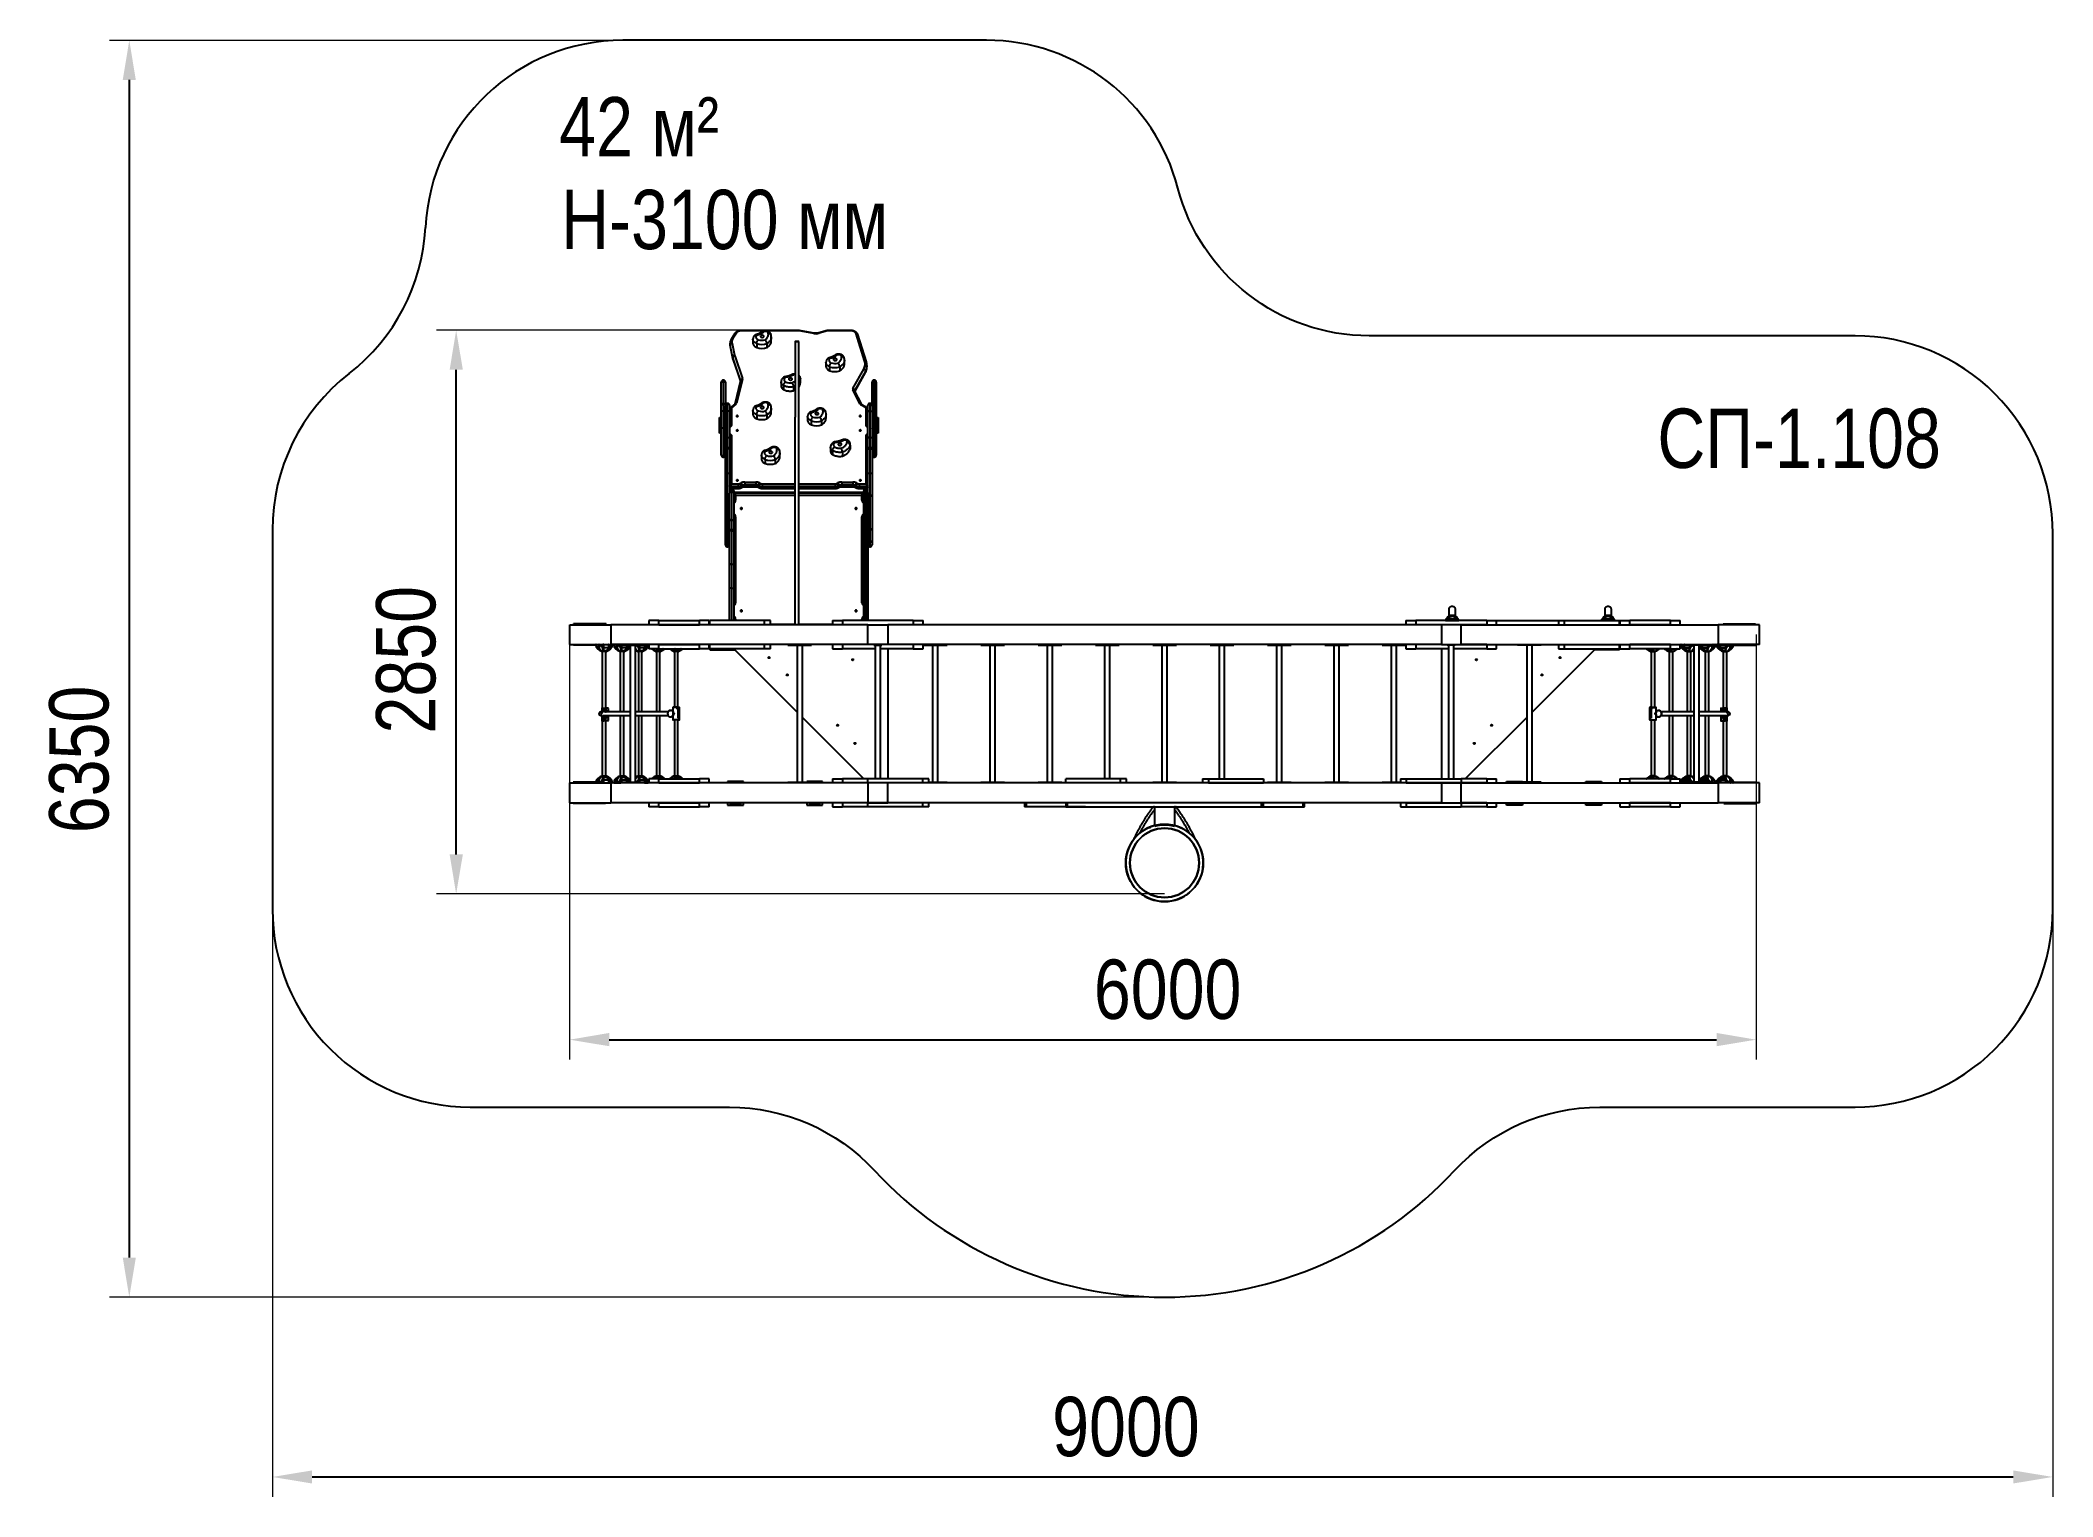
# Model space of a CAD drawing. Header units: millimetres. Extents: x -5684 to 4493, y -3963 to 3401.
import ezdxf

# ---------------------------------------------------------------- set-up
doc = ezdxf.new("R2010")
doc.units = ezdxf.units.MM
for name, color, linetype in [('DiKom', 7, 'Continuous'), ('DIKOM_АРТИКУЛ', 7, 'Continuous'), ('DIKOM_ОБЪЕКТ', 7, 'Continuous'), ('DIKOM_РАЗМЕР_ЗОНА', 7, 'Continuous'), ('DIKOM_РАЗМЕР_ОБЪЕКТА', 7, 'Continuous')]:
    doc.layers.add(name, color=color, linetype=linetype)
doc.styles.add('style1', font='arial.ttf', dxfattribs={"width": 0.8})
doc.dimstyles.new('1-50', dxfattribs={"dimtxt": 300, "dimasz": 200, "dimexe": 100, "dimexo": 0, "dimgap": 100, "dimtad": 1, "dimdec": 0, "dimtxsty": 'style1', "dimcen": 0, "dimclrd": 7, "dimclre": 7, "dimadec": 1, "dimazin": 2, "dimtfac": 1, "dimtdec": 0, "dimtmove": 0, "dimatfit": 3, "dimfxl": 0, "dimlwd": 25, "dimlwe": 18, "dimarcsym": 0})

msp = doc.modelspace()

# ---------------------------------------------------------------- texts
at = {"layer": 'DIKOM_АРТИКУЛ', "color": 7, "linetype": 'Continuous', "lineweight": 15, "char_height": 300, "width": 4145.586, "attachment_point": 1, "style": 'style1'}
for s, insert in [('{\\fArial|b0|i0|c204|p34;42 м}²', (-3059.7, 3114)), ('H-3100 мм', (-3050.1, 2645.3)), ('{\\fArial|b0|i0|c204|p34;СП}-1.108', (2493.8, 1539))]:
    msp.add_mtext(s, dxfattribs=dict(at, insert=insert))

# ---------------------------------------------------------------- blocks, each defined once
blk = doc.blocks.new('*D9')
at = {"layer": 'Defpoints', "color": 0, "transparency": 16777216}
for p in [(-4510, -34), (4493, -43), (4493, -3863)]:
    blk.add_point(p, dxfattribs=at)
at = {"layer": 'DIKOM_РАЗМЕР_ЗОНА', "color": 7, "lineweight": 18, "transparency": 16777216}
for p, q in [((-4510, -34), (-4510, -3963)), ((4493, -43), (4493, -3963))]:
    blk.add_line(p, q, dxfattribs=at)
at = {"layer": 'DIKOM_РАЗМЕР_ЗОНА', "color": 7, "lineweight": 25, "transparency": 16777216}
blk.add_line((-4310, -3863), (4293, -3863), dxfattribs=at)
at = {"layer": 'DIKOM_РАЗМЕР_ЗОНА', "color": 7, "transparency": 16777216}
for points in [[(-4310, -3830), (-4310, -3896), (-4510, -3863)], [(4293, -3830), (4293, -3896), (4493, -3863)]]:
    blk.add_solid(points, dxfattribs=at)
at = {"layer": 'DIKOM_РАЗМЕР_ЗОНА', "color": 0, "transparency": 16777216, "insert": (-194, -3610), "char_height": 300, "attachment_point": 5, "style": 'style1'}
blk.add_mtext('9000', dxfattribs=at)
blk = doc.blocks.new('*D10')
at = {"layer": 'Defpoints', "color": 0, "transparency": 16777216}
for p in [(-1818, 3401), (-5234, -2954), (1, -2954)]:
    blk.add_point(p, dxfattribs=at)
at = {"layer": 'DIKOM_РАЗМЕР_ЗОНА', "color": 7, "lineweight": 18, "transparency": 16777216}
for p, q in [((-1818, 3401), (-5334, 3401)), ((1, -2954), (-5334, -2954))]:
    blk.add_line(p, q, dxfattribs=at)
at = {"layer": 'DIKOM_РАЗМЕР_ЗОНА', "color": 7, "lineweight": 25, "transparency": 16777216}
blk.add_line((-5234, 3201), (-5234, -2754), dxfattribs=at)
at = {"layer": 'DIKOM_РАЗМЕР_ЗОНА', "color": 7, "transparency": 16777216}
for points in [[(-5267, 3201), (-5201, 3201), (-5234, 3401)], [(-5267, -2754), (-5201, -2754), (-5234, -2954)]]:
    blk.add_solid(points, dxfattribs=at)
at = {"layer": 'DIKOM_РАЗМЕР_ЗОНА', "color": 0, "transparency": 16777216, "insert": (-5487, -235), "char_height": 300, "attachment_point": 5, "rotation": 90, "style": 'style1'}
blk.add_mtext('6350', dxfattribs=at)
blk = doc.blocks.new('*D11')
at = {"layer": 'Defpoints', "color": 0, "transparency": 16777216}
for p in [(-3581, 1935), (-1952, 1935), (1, -915)]:
    blk.add_point(p, dxfattribs=at)
at = {"layer": 'DIKOM_РАЗМЕР_ОБЪЕКТА', "color": 7, "lineweight": 18, "transparency": 16777216}
for p, q in [((-1952, 1935), (-3681, 1935)), ((1, -915), (-3681, -915))]:
    blk.add_line(p, q, dxfattribs=at)
at = {"layer": 'DIKOM_РАЗМЕР_ОБЪЕКТА', "color": 7, "lineweight": 25, "transparency": 16777216}
blk.add_line((-3581, -715), (-3581, 1735), dxfattribs=at)
at = {"layer": 'DIKOM_РАЗМЕР_ОБЪЕКТА', "color": 7, "transparency": 16777216}
for points in [[(-3614, 1735), (-3547, 1735), (-3581, 1935)], [(-3614, -715), (-3547, -715), (-3581, -915)]]:
    blk.add_solid(points, dxfattribs=at)
at = {"layer": 'DIKOM_РАЗМЕР_ОБЪЕКТА', "color": 0, "transparency": 16777216, "insert": (-3834, 269), "char_height": 300, "attachment_point": 5, "rotation": 90, "style": 'style1'}
blk.add_mtext('2850', dxfattribs=at)
blk = doc.blocks.new('*D12')
at = {"layer": 'Defpoints', "color": 0, "transparency": 16777216}
for p in [(-3007, 396), (2993, 396), (2993, -1652)]:
    blk.add_point(p, dxfattribs=at)
at = {"layer": 'DIKOM_РАЗМЕР_ОБЪЕКТА', "color": 7, "lineweight": 18, "transparency": 16777216}
for p, q in [((-3007, 396), (-3007, -1752)), ((2993, 396), (2993, -1752))]:
    blk.add_line(p, q, dxfattribs=at)
at = {"layer": 'DIKOM_РАЗМЕР_ОБЪЕКТА', "color": 7, "lineweight": 25, "transparency": 16777216}
blk.add_line((-2807, -1652), (2793, -1652), dxfattribs=at)
at = {"layer": 'DIKOM_РАЗМЕР_ОБЪЕКТА', "color": 7, "transparency": 16777216}
for points in [[(-2807, -1618), (-2807, -1685), (-3007, -1652)], [(2793, -1618), (2793, -1685), (2993, -1652)]]:
    blk.add_solid(points, dxfattribs=at)
at = {"layer": 'DIKOM_РАЗМЕР_ОБЪЕКТА', "color": 0, "transparency": 16777216, "insert": (17, -1399), "char_height": 300, "attachment_point": 5, "style": 'style1'}
blk.add_mtext('6000', dxfattribs=at)

# ---------------------------------------------------------------- dimensions: what is measured, and where the dimension line sits
at = {"layer": 'DIKOM_РАЗМЕР_ЗОНА'}
dim = msp.add_linear_dim(base=(-5234.1, -2954), p1=(-1818.3, 3401.4), p2=(1.4, -2954), angle=90, text='6350', dimstyle='1-50', dxfattribs=at)
dim.commit()
dim.dimension.update_dxf_attribs({"geometry": '*D10', "text_midpoint": (-5234.1, -234.8), "dimtype": 160})
dim = msp.add_linear_dim(base=(4493.1, -3863), p1=(-4510, -33.6), p2=(4493.1, -43), text='9000', dimstyle='1-50', dxfattribs=at)
dim.commit()
dim.dimension.update_dxf_attribs({"geometry": '*D9', "text_midpoint": (-193.7, -3863), "dimtype": 160})
at = {"layer": 'DIKOM_РАЗМЕР_ОБЪЕКТА'}
dim = msp.add_linear_dim(base=(-3580.8, 1935), p1=(1.4, -915), p2=(-1952, 1935), angle=90, dimstyle='1-50', dxfattribs=at)
dim.commit()
dim.dimension.update_dxf_attribs({"geometry": '*D11', "text_midpoint": (-3580.8, 268.8), "dimtype": 160})
dim = msp.add_linear_dim(base=(2993.1, -1651.7), p1=(-3006.9, 396), p2=(2993.1, 396), dimstyle='1-50', dxfattribs=at)
dim.commit()
dim.dimension.update_dxf_attribs({"geometry": '*D12', "text_midpoint": (16.8, -1651.7), "dimtype": 160})

# ---------------------------------------------------------------- linework, layer by layer
at = {"layer": 'DiKom', "color": 3}
for points in [[(68.9, 2654.2, 0.3411966), (-898.6, 3401.4), (-2738.1, 3401.4, 0.3989182), (-3736.7, 2453.9)], [(1468.4, -2313.3, -0.2088307), (2202, -1993), (3493.1, -1993, 0.4142136), (4493.1, -993), (4493.1, 907, 0.4142136), (3493.1, 1907), (1036.4, 1907, -0.3411966), (68.9, 2654.2)], [(-4122.6, 1716, 0.2318702), (-4510, 925.7), (-4510, -993, 0.4142136), (-3510, -1993), (-2199.2, -1993, -0.2088307), (-1465.6, -2313.3)]]:
    msp.add_lwpolyline(points, format="xyb", dxfattribs=at)
for centre, radius, start, end in [((-4735.3, 2506.4), 1000, 307.78203, 356.99183), ((1.4, -954), 2000, 222.8176, 317.1824)]:
    msp.add_arc(centre, radius, start, end, dxfattribs=at)
at = {"layer": 'DIKOM_ОБЪЕКТ'}
for p, q in [((-1852.5, 1934.5), (-2135.6, 1934.5)), ((-2135.6, 1934.5), (-2135.6, 1932.6)), ((-1852.5, 1934.5), (-1852.5, 1932.6)), ((-1770.9, 1920.5), (-1844.9, 1933.8)), ((-1588.7, 1934.5), (-1693.9, 1934.5)), ((-1693.9, 1934.5), (-1693.9, 1932.6)), ((-1588.7, 1934.5), (-1588.7, 1932.6)), ((-2196.3, 1867.4), (-2196.3, 1861)), ((-2183, 1801.1), (-2195.5, 1859.9)), ((-2195.5, 1859.9), (-2195.5, 1853.5)), ((-2195.5, 1853.5), (-2183, 1794.7)), ((-2195.3, 1852.2), (-2195.5, 1853.5)), ((-2195.3, 1852.2), (-2182.9, 1793.4)), ((-2172.2, 1918.3), (-2188.9, 1891.7)), ((-2186, 1868.2), (-2173.6, 1809.4)), ((-2164.1, 1920.8), (-2180.9, 1894.3)), ((-1852.5, 1932.6), (-2135.6, 1932.6)), ((-2080.2, 1889.4), (-2080.2, 1869.4)), ((-2061.1, 1867.7), (-2061.1, 1847.7)), ((-2009.5, 1867.7), (-2009.5, 1847.7)), ((-1987.2, 1881.6), (-1987.2, 1901.6)), ((-1772.6, 1918.8), (-1846.6, 1932.1)), ((-1704.9, 1933.1), (-1747.4, 1921.5)), ((-1702.4, 1931.5), (-1744.9, 1919.9)), ((-1588.7, 1932.6), (-1693.9, 1932.6)), ((-1515.3, 1780.5), (-1558.7, 1917.7)), ((-1506.2, 1775.8), (-1549.7, 1913)), ((-2183, 1801.1), (-2183, 1794.7)), ((-2182.9, 1793.4), (-2183, 1794.7)), ((-2142.8, 1681.7), (-2181.8, 1796.7)), ((-2181.8, 1796.7), (-2181.8, 1790.3)), ((-2181.8, 1790.3), (-2143.5, 1677.5)), ((-2181.5, 1788.4), (-2143.7, 1676.9)), ((-2172.5, 1805.4), (-2133.5, 1690.4)), ((-1710.8, 1772), (-1710.8, 1752)), ((-1692.4, 1750.6), (-1692.4, 1730.6)), ((-1640.8, 1750), (-1640.8, 1730)), ((-1617.3, 1764.7), (-1617.3, 1784.7)), ((-1574.2, 1640.8), (-1520.1, 1738.1)), ((-1503.3, 1750.8), (-1503.3, 1757.2)), ((-1503.3, 1750.5), (-1503.3, 1750.8)), ((-2240.6, 1669.3), (-2240.6, 1673.2)), ((-2240.6, 1555.5), (-2240.6, 1669.3)), ((-2229.1, 1682.7), (-2231.1, 1682.7)), ((-2231.1, 1682.7), (-2231.1, 1676.9)), ((-2231.1, 1676.9), (-2229.1, 1676.9)), ((-2231.1, 1676.9), (-2231.1, 1565)), ((-2229.1, 1676.9), (-2229.1, 1682.7)), ((-2229.1, 1565), (-2229.1, 1676.9)), ((-2219.6, 1673.2), (-2219.6, 1669.3)), ((-2219.6, 1669.3), (-2219.6, 1555.6)), ((-2142.5, 1681.5), (-2172.1, 1561.1)), ((-2133.3, 1686.8), (-2163, 1565.9)), ((-2142.8, 1681.7), (-2142.8, 1680.5)), ((-1938, 1673.8), (-1938, 1653.8)), ((-1925.1, 1655.2), (-1925.1, 1635.2)), ((-1874.4, 1649.5), (-1874.4, 1629.5)), ((-1840.7, 1687.2), (-1840.7, 1667.2)), ((-1840.1, 1670.6), (-1840.1, 1690.6)), ((-1538.1, 1562.2), (-1574.3, 1634.5)), ((-1529.6, 1558.9), (-1565.8, 1631.2)), ((-1511.1, 1728.7), (-1565.2, 1631.4)), ((-1565.2, 1631.4), (-1565.2, 1629.8)), ((-1563.9, 1627.3), (-1511.1, 1722.3)), ((-1563.5, 1626.5), (-1511.8, 1719.5)), ((-1511.1, 1728.7), (-1511.1, 1722.3)), ((-1477.6, 1669.3), (-1477.6, 1673.2)), ((-1477.6, 1555.6), (-1477.6, 1669.3)), ((-1466.1, 1682.7), (-1468.1, 1682.7)), ((-1468.1, 1682.7), (-1468.1, 1676.9)), ((-1468.1, 1676.9), (-1466.1, 1676.9)), ((-1468.1, 1676.9), (-1468.1, 1565)), ((-1466.1, 1676.9), (-1466.1, 1682.7)), ((-1466.1, 1565), (-1466.1, 1676.9)), ((-1456.6, 1673.2), (-1456.6, 1669.3)), ((-1456.6, 1669.3), (-1456.6, 1555.5)), ((-2240.6, 1522.8), (-2240.6, 1555.5)), ((-2229.1, 1565), (-2231.1, 1565)), ((-2231.1, 1565), (-2231.1, 1528.6)), ((-2231.1, 1528.6), (-2231.1, 1442.3)), ((-2231.1, 1528.6), (-2229.1, 1528.6)), ((-2229.1, 1528.6), (-2229.1, 1565)), ((-2229.1, 1442.3), (-2229.1, 1528.6)), ((-2219.6, 1555.5), (-2219.6, 1555.6)), ((-2219.6, 1555.5), (-2219.6, 1550.9)), ((-2219.6, 1521.4), (-2219.6, 1550.9)), ((-2208.1, 1565.1), (-2210.1, 1565.1)), ((-2210.1, 1565.1), (-2210.1, 1527.3)), ((-2210.1, 1527.3), (-2210.1, 1393.6)), ((-2210.1, 1527.3), (-2208.1, 1527.3)), ((-2208.1, 1527.3), (-2208.1, 1565.1)), ((-2208.1, 1393.6), (-2208.1, 1527.3)), ((-2198.6, 1555.6), (-2198.6, 1521.4)), ((-2172.3, 1560.9), (-2195.7, 1542.8)), ((-2166.5, 1561), (-2189.1, 1543.5)), ((-2189.1, 1543.5), (-2189.1, 1454.6)), ((-2080.1, 1529.5), (-2080.1, 1509.5)), ((-1987.3, 1521.6), (-1987.3, 1541.6)), ((-1508.1, 1543), (-1533.5, 1557.7)), ((-1502.4, 1543.1), (-1528.7, 1558.3)), ((-1508.1, 1454.6), (-1508.1, 1543)), ((-1498.6, 1521.4), (-1498.6, 1555.6)), ((-1487.1, 1565.1), (-1489.1, 1565.1)), ((-1489.1, 1565.1), (-1489.1, 1527.3)), ((-1489.1, 1527.3), (-1489.1, 1393.6)), ((-1489.1, 1527.3), (-1487.1, 1527.3)), ((-1487.1, 1527.3), (-1487.1, 1565.1)), ((-1487.1, 1393.6), (-1487.1, 1527.3)), ((-1477.6, 1555.6), (-1477.6, 1555.5)), ((-1477.6, 1550.9), (-1477.6, 1555.5)), ((-1477.6, 1550.9), (-1477.6, 1521.4)), ((-1466.1, 1565), (-1468.1, 1565)), ((-1468.1, 1565), (-1468.1, 1528.6)), ((-1468.1, 1528.6), (-1468.1, 1442.3)), ((-1468.1, 1528.6), (-1466.1, 1528.6)), ((-1466.1, 1528.6), (-1466.1, 1565)), ((-1466.1, 1442.3), (-1466.1, 1528.6)), ((-1456.6, 1555.5), (-1456.6, 1522.8)), ((-2249.6, 1414.8), (-2249.6, 1494.8)), ((-2249.6, 1494.8), (-2240.6, 1494.8)), ((-2240.6, 1436.1), (-2240.6, 1522.8)), ((-2240.6, 1303.5), (-2240.6, 1436.1)), ((-2231.1, 1442.3), (-2229.1, 1442.3)), ((-2231.1, 1442.3), (-2231.1, 1294)), ((-2229.1, 1294), (-2229.1, 1442.3)), ((-2219.6, 1387), (-2219.6, 1521.4)), ((-2198.6, 1521.4), (-2198.6, 1387)), ((-2060.8, 1507.7), (-2060.8, 1487.7)), ((-2009.2, 1507.9), (-2009.2, 1487.9)), ((-1803.7, 1498.5), (-1803.7, 1478.5)), ((-1784.9, 1476.9), (-1784.9, 1456.9)), ((-1733.3, 1476.7), (-1733.3, 1456.7)), ((-1710.5, 1490.9), (-1710.5, 1510.9)), ((-1498.6, 1387), (-1498.6, 1521.4)), ((-1477.6, 1521.4), (-1477.6, 1387)), ((-1468.1, 1442.3), (-1466.1, 1442.3)), ((-1468.1, 1442.3), (-1468.1, 1294)), ((-1466.1, 1294), (-1466.1, 1442.3)), ((-1456.6, 1522.8), (-1456.6, 1436.1)), ((-1456.6, 1494.8), (-1447.6, 1494.8)), ((-1456.6, 1436.1), (-1456.6, 1303.5)), ((-1447.6, 1494.8), (-1447.6, 1414.8)), ((-2240.6, 1414.8), (-2249.6, 1414.8)), ((-2240.6, 1414.8), (-2249.6, 1414.8)), ((-2249.6, 1414.8), (-2249.6, 1414.8)), ((-2219.6, 1332.4), (-2219.6, 1387)), ((-2210.1, 1393.6), (-2210.1, 1341.9)), ((-2210.1, 1393.6), (-2208.1, 1393.6)), ((-2210.1, 1341.9), (-2208.1, 1341.9)), ((-2208.1, 1341.9), (-2208.1, 1393.6)), ((-2198.6, 1387), (-2198.6, 1332.4)), ((-2189.1, 1402.4), (-2189.1, 1158.3)), ((-1688.1, 1343.8), (-1688.1, 1323.8)), ((-1677.7, 1326.7), (-1677.7, 1306.7)), ((-1589.2, 1354.6), (-1589.2, 1334.6)), ((-1588.1, 1339.3), (-1588.1, 1359.3)), ((-1508.1, 1158.3), (-1508.1, 1402.4)), ((-1498.6, 1332.4), (-1498.6, 1387)), ((-1489.1, 1393.6), (-1489.1, 1341.9)), ((-1489.1, 1393.6), (-1487.1, 1393.6)), ((-1489.1, 1341.9), (-1487.1, 1341.9)), ((-1487.1, 1341.9), (-1487.1, 1393.6)), ((-1477.6, 1387), (-1477.6, 1332.4)), ((-1447.6, 1414.8), (-1456.6, 1414.8)), ((-1447.6, 1414.8), (-1456.6, 1414.8)), ((-1447.6, 1414.8), (-1447.6, 1414.8)), ((-2231.1, 1294), (-2229.1, 1294)), ((-2198.6, 1311.4), (-2198.6, 1311.4)), ((-2037.2, 1303.2), (-2037.2, 1283.2)), ((-2018.6, 1281.7), (-2018.6, 1261.7)), ((-1967, 1281.3), (-1967, 1261.3)), ((-1943.9, 1295.7), (-1943.9, 1315.7)), ((-1627.9, 1318.6), (-1627.9, 1298.6)), ((-1477.6, 1311.4), (-1477.6, 1311.4)), ((-1468.1, 1294), (-1466.1, 1294)), ((-2219.6, 1093.6), (-2219.6, 1209.4)), ((-2210.1, 1209.9), (-2210.1, 1101)), ((-2210.1, 1209.9), (-2208.1, 1209.9)), ((-2208.1, 1101), (-2208.1, 1209.9)), ((-2198.6, 1209.4), (-2198.6, 1110.9)), ((-2198.6, 1175.5), (-2198.6, 1175.5)), ((-2198, 1138.8), (-2198.6, 1138.8)), ((-2195.6, 1135.9), (-2195.6, 1130.6)), ((-2154.1, 1145), (-2193.6, 1145)), ((-2193.6, 1145), (-2193.6, 1138.6)), ((-2193.6, 1138.6), (-2154.1, 1138.6)), ((-2191.8, 1134.8), (-2154.1, 1134.8)), ((-2189.1, 1158.3), (-2154.1, 1158.3)), ((-2187.1, 1133.2), (-2189.1, 1133.2)), ((-2189.1, 1133.2), (-2189.1, 1118.3)), ((-2187.1, 1118.3), (-2187.1, 1133.2)), ((-2177.6, 1123.7), (-2177.6, 1110.6)), ((-2154.1, 1158.3), (-2154.1, 1145)), ((-2154.1, 1145), (-2154.1, 1138.6)), ((-2154.1, 1138.6), (-2154.1, 1134.8)), ((-2147.4, 1159.7), (-2140.3, 1163.2)), ((-2143.1, 1137.2), (-2136.1, 1140.7)), ((-2134.3, 1151.2), (-2141.3, 1147.7)), ((-2141.3, 1147.7), (-2141.3, 1141.3)), ((-2141.3, 1141.3), (-2134.3, 1144.8)), ((-2134.3, 1151.2), (-2134.3, 1144.8)), ((-2121.5, 1167.3), (-2065.9, 1167.3)), ((-2121.5, 1167.3), (-2121.5, 1154)), ((-2065.9, 1154), (-2121.5, 1154)), ((-2121.5, 1154), (-2121.5, 1147.6)), ((-2121.5, 1147.6), (-2065.9, 1147.6)), ((-2121.5, 1147.6), (-2121.5, 1143.8)), ((-2121.5, 1143.8), (-2065.9, 1143.8)), ((-2065.9, 1167.3), (-2065.9, 1154)), ((-2065.9, 1154), (-2065.9, 1147.6)), ((-2065.9, 1147.6), (-2065.9, 1143.8)), ((-2046.1, 1147.7), (-2053.2, 1151.2)), ((-2053.2, 1151.2), (-2053.2, 1144.8)), ((-2053.2, 1144.8), (-2046.1, 1141.3)), ((-2051.3, 1140.7), (-2044.3, 1137.2)), ((-2047.1, 1163.2), (-2040.1, 1159.7)), ((-2046.1, 1147.7), (-2046.1, 1141.3)), ((-2033.4, 1158.3), (-2033.4, 1145)), ((-2033.4, 1158.3), (-1867.8, 1158.3)), ((-2033.4, 1145), (-2033.4, 1138.6)), ((-1867.8, 1145), (-2033.4, 1145)), ((-2033.4, 1138.6), (-1867.8, 1138.6)), ((-2033.4, 1138.6), (-2033.4, 1134.8)), ((-2033.4, 1134.8), (-1867.8, 1134.8)), ((-1848, 1158.3), (-1663.8, 1158.3)), ((-1663.8, 1145), (-1848, 1145)), ((-1848, 1138.6), (-1663.8, 1138.6)), ((-1848, 1134.8), (-1663.8, 1134.8)), ((-1663.8, 1158.3), (-1663.8, 1145)), ((-1663.8, 1145), (-1663.8, 1138.6)), ((-1663.8, 1138.6), (-1663.8, 1134.8)), ((-1657.1, 1159.7), (-1650.1, 1163.2)), ((-1652.9, 1137.2), (-1645.9, 1140.7)), ((-1644, 1151.2), (-1651.1, 1147.7)), ((-1651.1, 1147.7), (-1651.1, 1141.3)), ((-1651.1, 1141.3), (-1644, 1144.8)), ((-1644, 1151.2), (-1644, 1144.8)), ((-1631.3, 1167.3), (-1575.7, 1167.3)), ((-1631.3, 1167.3), (-1631.3, 1154)), ((-1575.7, 1154), (-1631.3, 1154)), ((-1631.3, 1154), (-1631.3, 1147.6)), ((-1631.3, 1147.6), (-1575.7, 1147.6)), ((-1631.3, 1147.6), (-1631.3, 1143.8)), ((-1631.3, 1143.8), (-1575.7, 1143.8)), ((-1575.7, 1167.3), (-1575.7, 1154)), ((-1575.7, 1154), (-1575.7, 1147.6)), ((-1575.7, 1147.6), (-1575.7, 1143.8)), ((-1555.9, 1147.7), (-1562.9, 1151.2)), ((-1562.9, 1151.2), (-1562.9, 1144.8)), ((-1562.9, 1144.8), (-1555.9, 1141.3)), ((-1561.1, 1140.7), (-1554.1, 1137.2)), ((-1556.9, 1163.2), (-1549.8, 1159.7)), ((-1555.9, 1147.7), (-1555.9, 1141.3)), ((-1543.1, 1158.3), (-1543.1, 1145)), ((-1543.1, 1158.3), (-1508.1, 1158.3)), ((-1503.6, 1145), (-1543.1, 1145)), ((-1543.1, 1145), (-1543.1, 1138.6)), ((-1543.1, 1138.6), (-1503.6, 1138.6)), ((-1543.1, 1138.6), (-1543.1, 1134.8)), ((-1543.1, 1134.8), (-1505.4, 1134.8)), ((-1519.6, 1110.6), (-1519.6, 1123.7)), ((-1508.1, 1133.2), (-1510.1, 1133.2)), ((-1510.1, 1133.2), (-1510.1, 1118.3)), ((-1508.1, 1118.3), (-1508.1, 1133.2)), ((-1503.6, 1145), (-1503.6, 1138.6)), ((-1501.6, 1135.9), (-1501.6, 1130.6)), ((-1498.6, 1138.8), (-1499.2, 1138.8)), ((-1498.6, 1110.9), (-1498.6, 1209.4)), ((-1489.1, 1209.9), (-1489.1, 1101)), ((-1489.1, 1209.9), (-1487.1, 1209.9)), ((-1487.1, 1101), (-1487.1, 1209.9)), ((-1477.6, 1209.4), (-1477.6, 1093.6)), ((-1477.6, 1175.5), (-1477.6, 1175.5)), ((-2219.6, 923.1), (-2219.6, 1093.6)), ((-2210.1, 1101), (-2210.1, 930.5)), ((-2210.1, 1101), (-2208.1, 1101)), ((-2208.1, 930.5), (-2208.1, 1101)), ((-2198.6, 1110.6), (-2198.6, 1110.9)), ((-2198.6, 969.2), (-2198.6, 1110.6)), ((-2189.1, 1118.3), (-2189.1, 976.8)), ((-2189.1, 1118.3), (-2187.1, 1118.3)), ((-2187.1, 976.8), (-2187.1, 1118.3)), ((-2177.6, 1110.6), (-2177.6, 969.2)), ((-2172.6, 1112.3), (-2172.6, 1114.6)), ((-1867.8, 1114.6), (-2172.6, 1114.6)), ((-2172.6, 1112.3), (-1867.8, 1112.3)), ((-1867.8, 1115.1), (-2172.4, 1115.1)), ((-2168.1, 1100.4), (-2168.1, 1075.5)), ((-1867.9, 1100.4), (-2168.1, 1100.4)), ((-1529.1, 1100.4), (-1848.1, 1100.4)), ((-1524.8, 1115.1), (-1848, 1115.1)), ((-1524.6, 1114.6), (-1848, 1114.6)), ((-1848, 1112.3), (-1524.6, 1112.3)), ((-1529.1, 1075.5), (-1529.1, 1100.4)), ((-1524.6, 1112.3), (-1524.6, 1114.6)), ((-1519.6, 969.2), (-1519.6, 1110.6)), ((-1510.1, 1118.3), (-1510.1, 976.8)), ((-1510.1, 1118.3), (-1508.1, 1118.3)), ((-1508.1, 976.8), (-1508.1, 1118.3)), ((-1498.6, 1110.9), (-1498.6, 1110.6)), ((-1498.6, 1110.6), (-1498.6, 969.2)), ((-1489.1, 1101), (-1489.1, 930.5)), ((-1489.1, 1101), (-1487.1, 1101)), ((-1487.1, 930.5), (-1487.1, 1101)), ((-1477.6, 1093.6), (-1477.6, 923.1)), ((-2219.6, 872.5), (-2219.6, 923.1)), ((-2210.1, 930.5), (-2210.1, 864.1)), ((-2210.1, 930.5), (-2208.1, 930.5)), ((-2208.1, 864.1), (-2208.1, 930.5)), ((-2198.6, 917.6), (-2198.6, 969.2)), ((-2189.1, 976.8), (-2189.1, 927)), ((-2189.1, 976.8), (-2187.1, 976.8)), ((-2189.1, 927), (-2187.1, 927)), ((-2187.1, 927), (-2187.1, 976.8)), ((-2177.6, 969.2), (-2177.6, 917.6)), ((-2168.1, 992.4), (-2168.1, 557.7)), ((-1529.1, 557.7), (-1529.1, 992.4)), ((-1519.6, 917.6), (-1519.6, 969.2)), ((-1510.1, 976.8), (-1510.1, 927)), ((-1510.1, 976.8), (-1508.1, 976.8)), ((-1510.1, 927), (-1508.1, 927)), ((-1508.1, 927), (-1508.1, 976.8)), ((-1498.6, 969.2), (-1498.6, 917.6)), ((-1489.1, 930.5), (-1489.1, 864.1)), ((-1489.1, 930.5), (-1487.1, 930.5)), ((-1487.1, 864.1), (-1487.1, 930.5)), ((-1477.6, 923.1), (-1477.6, 872.5)), ((-2219.6, 849.8), (-2219.6, 872.5)), ((-2210.1, 864.1), (-2208.1, 864.1)), ((-2210.1, 864.1), (-2210.1, 840.3)), ((-2210.1, 840.3), (-2208.1, 840.3)), ((-2208.1, 840.3), (-2208.1, 864.1)), ((-1489.1, 864.1), (-1487.1, 864.1)), ((-1489.1, 864.1), (-1489.1, 840.3)), ((-1489.1, 840.3), (-1487.1, 840.3)), ((-1487.1, 840.3), (-1487.1, 864.1)), ((-1477.6, 872.5), (-1477.6, 849.8)), ((-2198.6, 629.8), (-2198.6, 753.9)), ((-2198.6, 735.1), (-2198.6, 735.1)), ((-2189.1, 751.1), (-2187.1, 751.1)), ((-2189.1, 751.1), (-2189.1, 630.7)), ((-2187.1, 630.7), (-2187.1, 751.1)), ((-2177.6, 753.9), (-2177.6, 629.8)), ((-1519.6, 629.8), (-1519.6, 753.9)), ((-1519.6, 735.1), (-1519.6, 735.1)), ((-1510.1, 751.1), (-1508.1, 751.1)), ((-1510.1, 751.1), (-1510.1, 630.7)), ((-1508.1, 630.7), (-1508.1, 751.1)), ((-1498.6, 753.9), (-1498.6, 629.8)), ((-2198.6, 467), (-2198.6, 629.8)), ((-2189.1, 630.7), (-2187.1, 630.7)), ((-2189.1, 630.7), (-2189.1, 467)), ((-2187.1, 467), (-2187.1, 630.7)), ((-2177.6, 629.8), (-2177.6, 467)), ((-1519.6, 467), (-1519.6, 629.8)), ((-1510.1, 630.7), (-1508.1, 630.7)), ((-1510.1, 630.7), (-1510.1, 467)), ((-1508.1, 467), (-1508.1, 630.7)), ((-1498.6, 629.8), (-1498.6, 467)), ((-3006.9, 346), (-3006.9, 446)), ((-3006.9, 446), (-2798.6, 446)), ((-2986.8, 446), (-2986.8, 450)), ((-2899.7, 450), (-2986.8, 450)), ((-2899.7, 446), (-2899.7, 450)), ((-2887.2, 450), (-2899.7, 450)), ((-2887.2, 446), (-2887.2, 450)), ((-2829.9, 450), (-2887.2, 450)), ((-2829.9, 446), (-2829.9, 450)), ((-2822.8, 450), (-2829.9, 450)), ((-2822.8, 446), (-2822.8, 450)), ((-1498.6, 446), (-2798.6, 446)), ((-2798.6, 446), (-2798.6, 346)), ((-2606.6, 467), (-2606.6, 446)), ((-2556.6, 467), (-2606.6, 467)), ((-2556.6, 446), (-2556.6, 467)), ((-2556.6, 467), (-2351.2, 467)), ((-2556.6, 446), (-2351.2, 446)), ((-2351.2, 446), (-2351.2, 467)), ((-2301.2, 467), (-2351.2, 467)), ((-2301.2, 446), (-2301.2, 467)), ((-2298.6, 446), (-2298.6, 467)), ((-2021, 467), (-2298.6, 467)), ((-2021, 446), (-2298.6, 446)), ((-2168.1, 474.6), (-2168.1, 467)), ((-2021, 446), (-2021, 467)), ((-1991, 467), (-2021, 467)), ((-1991, 446), (-1991, 467)), ((-1991, 449.8), (-1868.4, 449.8)), ((-1848.6, 449.8), (-1677.9, 449.8)), ((-1677.9, 467), (-1677.9, 446)), ((-1677.9, 467), (-1627.9, 467)), ((-1627.9, 467), (-1627.9, 446)), ((-1269.3, 467), (-1627.9, 467)), ((-1498.6, 446), (-1627.9, 446)), ((-1529.1, 467), (-1529.1, 474.6)), ((-1498.6, 346), (-1498.6, 446)), ((-1498.6, 446), (-1398.6, 446)), ((-1269.3, 446), (-1398.6, 446)), ((1401.4, 446), (-1398.6, 446)), ((-1398.6, 446), (-1398.6, 346)), ((-1269.3, 467), (-1269.3, 446)), ((-1269.3, 467), (-1219.3, 467)), ((-1219.3, 446), (-1219.3, 467)), ((1222.1, 467), (1222.1, 446)), ((1222.1, 467), (1272.1, 467)), ((1272.1, 467), (1272.1, 446)), ((1630.7, 467), (1272.1, 467)), ((1401.4, 446), (1272.1, 446)), ((1401.4, 446), (1401.4, 346)), ((1501.4, 446), (1401.4, 446)), ((1422.9, 470.1), (1422.9, 467.5)), ((1422.9, 470.1), (1422.9, 470.1)), ((1422.9, 467.5), (1455.9, 467.5)), ((1455.9, 467.5), (1488.9, 467.5)), ((1472.4, 494.8), (1472.4, 494.7)), ((1474, 490), (1474, 490)), ((1488.9, 467.5), (1488.9, 470.1)), ((1488.9, 470.1), (1488.9, 470.1)), ((1630.7, 446), (1501.4, 446)), ((1501.4, 446), (2801.4, 446)), ((1501.4, 346), (1501.4, 446)), ((1630.7, 467), (1630.7, 446)), ((1630.7, 467), (1680.7, 467)), ((1680.7, 446), (1680.7, 467)), ((1680.7, 467), (1993.8, 467)), ((1993.8, 467), (1993.8, 446)), ((1993.8, 467), (2023.8, 467)), ((2023.8, 446), (2023.8, 467)), ((2023.8, 467), (2301.4, 467)), ((2023.8, 446), (2301.4, 446)), ((2211.3, 470.1), (2211.3, 467.5)), ((2211.3, 467.5), (2277.3, 467.5)), ((2277.3, 467.5), (2277.3, 470.1)), ((2301.4, 446), (2301.4, 467)), ((2304, 467), (2304, 446)), ((2304, 467), (2354, 467)), ((2354, 446), (2354, 467)), ((2559.4, 467), (2354, 467)), ((2559.4, 446), (2354, 446)), ((2559.4, 446), (2559.4, 467)), ((2559.4, 467), (2609.4, 467)), ((2609.4, 446), (2609.4, 467)), ((3009.7, 446), (2801.4, 446)), ((2801.4, 446), (2801.4, 346)), ((2825.6, 450), (2825.6, 446)), ((2825.6, 450), (2832.7, 450)), ((2832.7, 446), (2832.7, 450)), ((2832.7, 450), (2890, 450)), ((2890, 446), (2890, 450)), ((2890, 450), (2902.5, 450)), ((2902.5, 446), (2902.5, 450)), ((2902.5, 450), (2989.6, 450)), ((2989.6, 446), (2989.6, 450)), ((3009.7, 346), (3009.7, 446)), ((-3006.9, 346), (-2798.6, 346)), ((-2986.8, 346), (-2986.8, 342)), ((-2899.7, 342), (-2986.8, 342)), ((-2899.7, 346), (-2899.7, 342)), ((-2887.2, 342), (-2899.7, 342)), ((-2887.2, 346), (-2887.2, 342)), ((-2874.2, 342), (-2887.2, 342)), ((-2874.2, 345), (-2874.2, 339.5)), ((-2863.3, 345), (-2874.2, 345)), ((-2874.1, 339.5), (-2874.1, 339.4)), ((-2863.3, 345), (-2863.3, 324.6)), ((-2859.3, 345), (-2863.3, 345)), ((-2859.3, 345), (-2859.3, 333.4)), ((-2838.1, 345), (-2859.3, 345)), ((-2828.5, 313), (-2846.9, 313)), ((-2829.5, 310), (-2843.9, 310)), ((-2841.9, 310), (-2841.9, 24.3)), ((-2838.1, 331.5), (-2838.1, 345)), ((-2835.4, 345), (-2838.1, 345)), ((-2838.1, 331.5), (-2835.4, 331.5)), ((-2836.3, 328.5), (-2836.3, 324.6)), ((-2812, 328.5), (-2836.3, 328.5)), ((-2835.4, 345), (-2835.4, 331.5)), ((-2808.8, 345), (-2835.4, 345)), ((-2835.4, 331.5), (-2808.8, 331.5)), ((-2834.9, 330), (-2834.8, 330)), ((-2810.3, 330), (-2834.8, 330)), ((-2821.9, 310), (-2829.5, 310)), ((-2818.9, 313), (-2828.5, 313)), ((-2823.9, 24.3), (-2823.9, 310)), ((-2812.3, 330), (-2812.6, 330)), ((-2812, 328.5), (-2812, 324.6)), ((-2808.8, 331.5), (-2808.8, 345)), ((-2807.3, 345), (-2808.8, 345)), ((-2808.8, 331.5), (-2807.3, 331.5)), ((-2807.3, 345), (-2807.3, 331.5)), ((-2791.7, 345), (-2807.3, 345)), ((-2801.4, 323.1), (-2801.4, 323.1)), ((-1498.6, 346), (-2798.6, 346)), ((-2791.8, 339.5), (-2791.8, 339.4)), ((-2791.7, 339.5), (-2791.7, 345)), ((-2783, 345), (-2783, 339.5)), ((-2772.1, 345), (-2783, 345)), ((-2782.9, 339.5), (-2782.9, 339.4)), ((-2772.1, 345), (-2772.1, 324.6)), ((-2768.1, 345), (-2772.1, 345)), ((-2768.1, 345), (-2768.1, 333.4)), ((-2747.9, 345), (-2768.1, 345)), ((-2737.4, 313), (-2755.8, 313)), ((-2738.3, 310), (-2752.8, 310)), ((-2750.8, 310), (-2750.8, 5)), ((-2747.9, 346), (-2747.9, 342)), ((-2747.9, 342), (-2727.9, 342)), ((-2746.9, 331.5), (-2746.9, 342)), ((-2746.9, 331.5), (-2744.2, 331.5)), ((-2745.2, 328.5), (-2745.2, 324.6)), ((-2720.9, 328.5), (-2745.2, 328.5)), ((-2744.2, 342), (-2744.2, 331.5)), ((-2744.2, 331.5), (-2717.7, 331.5)), ((-2719.2, 330), (-2743.7, 330)), ((-2743.7, 330), (-2743.7, 330)), ((-2730.8, 310), (-2738.3, 310)), ((-2727.8, 313), (-2737.4, 313)), ((-2732.8, 5), (-2732.8, 310)), ((-2727.9, 346), (-2727.9, 342)), ((-2727.9, 342), (-2647.9, 342)), ((-2721.2, 330), (-2721.5, 330)), ((-2720.9, 328.5), (-2720.9, 324.6)), ((-2717.7, 331.5), (-2717.7, 342)), ((-2717.7, 331.5), (-2716.2, 331.5)), ((-2716.2, 342), (-2716.2, 331.5)), ((-2710.2, 323.1), (-2710.2, 323.1)), ((-2701.4, 342), (-2701.4, -350)), ((-2674.4, -350), (-2674.4, 342)), ((-2646.2, 313), (-2664.6, 313)), ((-2647.2, 310), (-2661.6, 310)), ((-2659.6, 310), (-2659.6, 5)), ((-2655.8, 331.5), (-2655.8, 342)), ((-2655.8, 331.5), (-2653.1, 331.5)), ((-2654, 328.5), (-2654, 324.6)), ((-2629.7, 328.5), (-2654, 328.5)), ((-2653.1, 342), (-2653.1, 331.5)), ((-2653.1, 331.5), (-2626.5, 331.5)), ((-2652.6, 330), (-2652.5, 330)), ((-2628, 330), (-2652.5, 330)), ((-2647.9, 346), (-2647.9, 342)), ((-2647.9, 342), (-2627.9, 342)), ((-2639.6, 310), (-2647.2, 310)), ((-2636.6, 313), (-2646.2, 313)), ((-2641.6, 5), (-2641.6, 310)), ((-2630, 330), (-2630.3, 330)), ((-2629.7, 328.5), (-2629.7, 324.6)), ((-2627.9, 342), (-2627.9, 346)), ((-2626.5, 345), (-2627.9, 345)), ((-2626.5, 331.5), (-2626.5, 345)), ((-2625, 345), (-2626.5, 345)), ((-2626.5, 331.5), (-2625, 331.5)), ((-2625, 345), (-2625, 331.5)), ((-2609.4, 345), (-2625, 345)), ((-2619.1, 323.1), (-2619.1, 323.1)), ((-2609.5, 339.5), (-2609.5, 339.4)), ((-2609.4, 339.5), (-2609.4, 345)), ((-2606.6, 346), (-2606.6, 325)), ((-2556.6, 325), (-2606.6, 325)), ((-2590.4, 325), (-2589.8, 324.6)), ((-2589.8, 325), (-2589.8, 324.6)), ((-2555.1, 313), (-2573.5, 313)), ((-2556, 310), (-2570.5, 310)), ((-2568.5, 310), (-2568.5, 5)), ((-2562.9, 325), (-2562.9, 324.6)), ((-2562.9, 325), (-2562.9, 324.6)), ((-2556.6, 325), (-2556.6, 346)), ((-2556.6, 346), (-2351.2, 346)), ((-2556.6, 325), (-2351.2, 325)), ((-2548.5, 310), (-2556, 310)), ((-2545.5, 313), (-2555.1, 313)), ((-2550.5, 5), (-2550.5, 310)), ((-2538.6, 325), (-2538.6, 324.6)), ((-2538.6, 324.6), (-2538.2, 325)), ((-2527.9, 323.1), (-2527.9, 323.1)), ((-2499.2, 325), (-2498.7, 324.6)), ((-2498.7, 325), (-2498.7, 324.6)), ((-2463.9, 313), (-2482.3, 313)), ((-2464.9, 310), (-2479.3, 310)), ((-2477.3, 310), (-2477.3, 28.5)), ((-2471.8, 325), (-2471.7, 324.6)), ((-2471.7, 325), (-2471.7, 324.6)), ((-2457.3, 310), (-2464.9, 310)), ((-2454.3, 313), (-2463.9, 313)), ((-2459.3, 28.5), (-2459.3, 310)), ((-2447.4, 325), (-2447.4, 324.6)), ((-2447.4, 324.6), (-2447, 325)), ((-2436.8, 323.1), (-2436.8, 323.1)), ((-2351.2, 325), (-2351.2, 346)), ((-2301.2, 325), (-2351.2, 325)), ((-2301.2, 325), (-2301.2, 346)), ((-2298.6, 325), (-2298.6, 346)), ((-2021, 346), (-2298.6, 346)), ((-2298.6, 325), (-2298.6, 319)), ((-2021, 325), (-2298.6, 325)), ((-2298.6, 319), (-2288.6, 319)), ((-2288.6, 319), (-2288.6, 325)), ((-2288.6, 319), (-2171.6, 319)), ((-1857.3, 4.7), (-2177.6, 325)), ((-2021, 325), (-2021, 346)), ((-1991, 325), (-2021, 325)), ((-1991, 325), (-1991, 346)), ((-1903.8, 346), (-1903.8, 342)), ((-1903.8, 342), (-1883.8, 342)), ((-1883.8, 346), (-1883.8, 342)), ((-1883.8, 342), (-1803.8, 342)), ((-1857.3, 342), (-1857.3, -350)), ((-1830.3, -350), (-1830.3, 342)), ((-1803.8, 346), (-1803.8, 342)), ((-1803.8, 342), (-1783.8, 342)), ((-1783.8, 342), (-1783.8, 346)), ((-1677.9, 346), (-1677.9, 325)), ((-1677.9, 325), (-1627.9, 325)), ((-1627.9, 346), (-1627.9, 325)), ((-1498.6, 346), (-1627.9, 346)), ((-1462.1, 325), (-1627.9, 325)), ((-1398.6, 346), (-1498.6, 346)), ((-1468.6, 346), (-1468.6, 342)), ((-1468.6, 342), (-1428.6, 342)), ((-1462.1, 342), (-1462.1, -333)), ((-1435.1, -333), (-1435.1, 342)), ((-1269.3, 325), (-1435.1, 325)), ((-1428.6, 346), (-1428.6, 342)), ((-1269.3, 346), (-1398.6, 346)), ((1401.4, 346), (-1398.6, 346)), ((-1398.6, 325), (-1398.6, -333)), ((-1269.3, 346), (-1269.3, 325)), ((-1269.3, 325), (-1219.3, 325)), ((-1219.3, 325), (-1219.3, 346)), ((-1218.5, 346), (-1218.5, 342)), ((-1218.5, 342), (-1198.5, 342)), ((-1198.5, 346), (-1198.5, 342)), ((-1198.5, 342), (-1118.5, 342)), ((-1172, 342), (-1172, -350)), ((-1145, -350), (-1145, 342)), ((-1118.5, 346), (-1118.5, 342)), ((-1118.5, 342), (-1098.5, 342)), ((-1098.5, 342), (-1098.5, 346)), ((-928.5, 346), (-928.5, 342)), ((-928.5, 342), (-908.5, 342)), ((-908.5, 346), (-908.5, 342)), ((-908.5, 342), (-828.5, 342)), ((-882, 342), (-882, -350)), ((-855, -350), (-855, 342)), ((-828.5, 346), (-828.5, 342)), ((-828.5, 342), (-808.5, 342)), ((-808.5, 342), (-808.5, 346)), ((-638.5, 346), (-638.5, 342)), ((-638.5, 342), (-618.5, 342)), ((-618.5, 346), (-618.5, 342)), ((-618.5, 342), (-538.5, 342)), ((-592, 342), (-592, -350)), ((-565, -350), (-565, 342)), ((-538.5, 346), (-538.5, 342)), ((-538.5, 342), (-518.5, 342)), ((-518.5, 342), (-518.5, 346)), ((-348.5, 346), (-348.5, 342)), ((-348.5, 342), (-328.5, 342)), ((-328.5, 346), (-328.5, 342)), ((-328.5, 342), (-248.5, 342)), ((-302, 342), (-302, -333)), ((-275, -333), (-275, 342)), ((-248.5, 346), (-248.5, 342)), ((-248.5, 342), (-228.5, 342)), ((-228.5, 342), (-228.5, 346)), ((-58.5, 346), (-58.5, 342)), ((-58.5, 342), (-38.5, 342)), ((-38.5, 346), (-38.5, 342)), ((-38.5, 342), (41.5, 342)), ((-12, 342), (-12, -350)), ((15, -350), (15, 342)), ((41.5, 346), (41.5, 342)), ((41.5, 342), (61.5, 342)), ((61.5, 342), (61.5, 346)), ((231.5, 346), (231.5, 342)), ((231.5, 342), (251.5, 342)), ((251.5, 346), (251.5, 342)), ((251.5, 342), (331.5, 342)), ((278, 342), (278, -333)), ((305, -333), (305, 342)), ((331.5, 346), (331.5, 342)), ((331.5, 342), (351.5, 342)), ((351.5, 342), (351.5, 346)), ((521.5, 346), (521.5, 342)), ((521.5, 342), (541.5, 342)), ((541.5, 346), (541.5, 342)), ((541.5, 342), (621.5, 342)), ((568, 342), (568, -350)), ((595, -350), (595, 342)), ((621.5, 346), (621.5, 342)), ((621.5, 342), (641.5, 342)), ((641.5, 342), (641.5, 346)), ((811.5, 346), (811.5, 342)), ((811.5, 342), (831.5, 342)), ((831.5, 346), (831.5, 342)), ((831.5, 342), (911.5, 342)), ((858, 342), (858, -350)), ((885, -350), (885, 342)), ((911.5, 346), (911.5, 342)), ((911.5, 342), (931.5, 342)), ((931.5, 342), (931.5, 346)), ((1101.5, 346), (1101.5, 342)), ((1101.5, 342), (1121.5, 342)), ((1121.5, 346), (1121.5, 342)), ((1121.5, 342), (1201.5, 342)), ((1148, 342), (1148, -350)), ((1175, -350), (1175, 342)), ((1201.5, 346), (1201.5, 342)), ((1201.5, 342), (1221.5, 342)), ((1221.5, 342), (1221.5, 346)), ((1222.1, 346), (1222.1, 325)), ((1222.1, 325), (1272.1, 325)), ((1272.1, 346), (1272.1, 325)), ((1401.4, 346), (1272.1, 346)), ((1437.9, 325), (1272.1, 325)), ((1401.4, 346), (1501.4, 346)), ((1401.4, 325), (1401.4, -333)), ((1431.4, 346), (1431.4, 342)), ((1471.4, 342), (1431.4, 342)), ((1437.9, 342), (1437.9, -333)), ((1464.9, -333), (1464.9, 342)), ((1630.7, 325), (1464.9, 325)), ((1471.4, 346), (1471.4, 342)), ((1630.7, 346), (1501.4, 346)), ((1501.4, 346), (2801.4, 346)), ((1630.7, 346), (1630.7, 325)), ((1630.7, 325), (1680.7, 325)), ((1680.7, 325), (1680.7, 346)), ((1786.6, 346), (1786.6, 342)), ((1806.6, 342), (1786.6, 342)), ((1806.6, 346), (1806.6, 342)), ((1886.6, 342), (1806.6, 342)), ((1833.1, 342), (1833.1, -350)), ((1860.1, -350), (1860.1, 342)), ((1860.1, 4.7), (2180.4, 325)), ((1886.6, 346), (1886.6, 342)), ((1906.6, 342), (1886.6, 342)), ((1906.6, 342), (1906.6, 346)), ((1993.8, 346), (1993.8, 325)), ((1993.8, 325), (2023.8, 325)), ((2023.8, 325), (2023.8, 346)), ((2023.8, 346), (2301.4, 346)), ((2023.8, 325), (2301.4, 325)), ((2291.4, 319), (2174.4, 319)), ((2291.4, 319), (2291.4, 325)), ((2301.4, 319), (2291.4, 319)), ((2301.4, 325), (2301.4, 346)), ((2301.4, 325), (2301.4, 319)), ((2304, 346), (2304, 325)), ((2304, 325), (2354, 325)), ((2354, 325), (2354, 346)), ((2559.4, 346), (2354, 346)), ((2559.4, 325), (2354, 325)), ((2439.6, 323.1), (2437.6, 325)), ((2450.2, 324.6), (2449.8, 325)), ((2450.2, 325), (2450.2, 324.6)), ((2457.1, 313), (2466.7, 313)), ((2460.1, 310), (2467.6, 310)), ((2462.1, 310), (2462.1, 28.5)), ((2466.7, 313), (2485.1, 313)), ((2467.6, 310), (2482.1, 310)), ((2474.6, 325), (2474.5, 324.6)), ((2474.5, 325), (2474.5, 324.6)), ((2476.7, 323.1), (2477.1, 325)), ((2480.1, 28.5), (2480.1, 310)), ((2501.5, 325), (2501.5, 324.6)), ((2502, 325), (2501.5, 324.6)), ((2502.7, 323.1), (2502.7, 323.1)), ((2530.7, 323.1), (2528.7, 325)), ((2541.4, 324.6), (2541, 325)), ((2541.4, 325), (2541.4, 324.6)), ((2548.3, 313), (2557.8, 313)), ((2551.3, 310), (2558.8, 310)), ((2553.3, 310), (2553.3, 5)), ((2557.8, 313), (2576.3, 313)), ((2558.8, 310), (2573.3, 310)), ((2559.4, 325), (2559.4, 346)), ((2559.4, 325), (2609.4, 325)), ((2565.7, 325), (2565.6, 324.6)), ((2565.6, 325), (2565.6, 324.6)), ((2567.9, 323.1), (2568.2, 325)), ((2571.3, 5), (2571.3, 310)), ((2592.6, 325), (2592.6, 324.6)), ((2593.2, 325), (2592.6, 324.6)), ((2593.8, 323.1), (2593.8, 323.1)), ((2609.4, 325), (2609.4, 346)), ((2612.2, 345), (2612.2, 339.5)), ((2612.2, 345), (2627.8, 345)), ((2612.3, 339.5), (2612.3, 339.4)), ((2627.8, 345), (2627.8, 331.5)), ((2627.8, 345), (2629.3, 345)), ((2629.3, 331.5), (2627.8, 331.5)), ((2629.3, 345), (2629.3, 331.5)), ((2629.3, 345), (2630.7, 345)), ((2655.9, 331.5), (2629.3, 331.5)), ((2630.7, 346), (2630.7, 342)), ((2650.7, 342), (2630.7, 342)), ((2630.8, 330), (2655.3, 330)), ((2632.5, 328.5), (2656.8, 328.5)), ((2632.5, 328.5), (2632.5, 324.6)), ((2639.4, 313), (2649, 313)), ((2642.4, 310), (2649.9, 310)), ((2644.4, 310), (2644.4, 5)), ((2649, 313), (2667.4, 313)), ((2649.9, 310), (2664.4, 310)), ((2650.7, 346), (2650.7, 342)), ((2730.7, 342), (2650.7, 342)), ((2655.9, 342), (2655.9, 331.5)), ((2658.5, 331.5), (2655.9, 331.5)), ((2656.8, 328.5), (2656.8, 324.6)), ((2658.5, 331.5), (2658.5, 342)), ((2662.4, 5), (2662.4, 310)), ((2677.2, 342), (2677.2, -350)), ((2704.2, -350), (2704.2, 342)), ((2719, 342), (2719, 331.5)), ((2720.5, 331.5), (2719, 331.5)), ((2720.5, 342), (2720.5, 331.5)), ((2747, 331.5), (2720.5, 331.5)), ((2722, 330), (2746.5, 330)), ((2723.7, 328.5), (2748, 328.5)), ((2723.7, 328.5), (2723.7, 324.6)), ((2730.6, 313), (2740.2, 313)), ((2730.7, 346), (2730.7, 342)), ((2750.7, 342), (2730.7, 342)), ((2733.6, 310), (2741.1, 310)), ((2735.6, 310), (2735.6, 5)), ((2740.2, 313), (2758.6, 313)), ((2741.1, 310), (2755.6, 310)), ((2747, 342), (2747, 331.5)), ((2749.7, 331.5), (2747, 331.5)), ((2748, 328.5), (2748, 324.6)), ((2749.7, 331.5), (2749.7, 342)), ((2750.7, 342), (2750.7, 346)), ((2750.7, 345), (2770.9, 345)), ((2753.6, 5), (2753.6, 310)), ((2770.9, 333.4), (2770.9, 345)), ((2770.9, 345), (2774.9, 345)), ((2774.9, 345), (2774.9, 324.6)), ((2774.9, 345), (2785.8, 345)), ((2776.1, 323.1), (2776.1, 323.1)), ((2785.7, 339.5), (2785.7, 339.4)), ((2785.8, 339.5), (2785.8, 345)), ((2794.5, 345), (2794.5, 339.5)), ((2794.5, 345), (2810.1, 345)), ((2794.6, 339.5), (2794.6, 339.4)), ((3009.7, 346), (2801.4, 346)), ((2810.1, 345), (2810.1, 331.5)), ((2810.1, 345), (2811.6, 345)), ((2811.6, 331.5), (2810.1, 331.5)), ((2811.6, 345), (2811.6, 331.5)), ((2811.6, 345), (2838.2, 345)), ((2838.2, 331.5), (2811.6, 331.5)), ((2813.1, 330), (2837.6, 330)), ((2814.8, 328.5), (2839.1, 328.5)), ((2814.8, 328.5), (2814.8, 324.6)), ((2821.7, 313), (2831.3, 313)), ((2824.7, 310), (2832.3, 310)), ((2826.7, 310), (2826.7, 24.3)), ((2831.3, 313), (2849.7, 313)), ((2832.3, 310), (2846.7, 310)), ((2838.2, 345), (2838.2, 331.5)), ((2838.2, 345), (2840.8, 345)), ((2840.8, 331.5), (2838.2, 331.5)), ((2839.1, 328.5), (2839.1, 324.6)), ((2840.8, 331.5), (2840.8, 345)), ((2840.8, 345), (2862.1, 345)), ((2844.7, 24.3), (2844.7, 310)), ((2862.1, 333.4), (2862.1, 345)), ((2862.1, 345), (2866.1, 345)), ((2866.1, 345), (2866.1, 324.6)), ((2866.1, 345), (2877, 345)), ((2867.3, 323.1), (2867.3, 323.1)), ((2876.9, 339.5), (2876.9, 339.4)), ((2877, 339.5), (2877, 345)), ((2877, 342), (2890, 342)), ((2890, 346), (2890, 342)), ((2890, 342), (2902.5, 342)), ((2902.5, 346), (2902.5, 342)), ((2902.5, 342), (2989.6, 342)), ((2989.6, 346), (2989.6, 342)), ((-2842.4, 5), (-2850.1, 5)), ((-2844.4, 23.3), (-2844.4, 5)), ((-2844.4, 23.3), (-2824.3, 23.3)), ((-2843.4, 24.3), (-2824.2, 24.3)), ((-2701.4, 5), (-2833.3, 5)), ((-2831.2, 8.8), (-2831.8, 8.8)), ((-2830.4, 8.8), (-2831.2, 8.8)), ((-2830.4, 8.8), (-2831.1, 8.8)), ((-2829.6, 8.8), (-2830.4, 8.8)), ((-2829.6, 8.8), (-2829.6, 8.8)), ((-2829.2, 13.8), (-2829.2, 14.4)), ((-2829.2, 14.4), (-2824.3, 14.4)), ((-2829.2, 14.3), (-2824.2, 14.3)), ((-2829.2, 14.3), (-2829.2, 13.8)), ((-2828.9, 14.3), (-2828.9, 14.4)), ((-2826.3, 8.1), (-2827, 8.1)), ((-2827, 7), (-2827, 5)), ((-2826.9, 8), (-2826.2, 8)), ((-2826.9, 5), (-2826.9, 7)), ((-2826.3, 8.1), (-2826.3, 8)), ((-2824.3, 23.3), (-2824.3, 14.4)), ((-2824.2, 14.4), (-2824.3, 14.4)), ((-2824.1, 24.3), (-2824.2, 24.3)), ((-2824.2, 14.3), (-2824.2, 23.3)), ((-2811.4, 23.3), (-2824.2, 23.3)), ((-2812.4, 24.3), (-2824.1, 24.3)), ((-2811.4, 5), (-2811.4, 23.3)), ((-2509.7, 5), (-2674.4, 5)), ((-2502.3, 12.2), (-2496.9, 12.2)), ((-2496.9, 12.2), (-2502.2, 12.2)), ((-2493, 13), (-2498.2, 13)), ((-2496.9, 12.2), (-2496.9, 12.2)), ((-2487, 13), (-2493, 13)), ((-2493, 13), (-2493, 13)), ((-2486.8, 13), (-2492.9, 13)), ((-2484.8, 13), (-2486.8, 13)), ((-2484.8, 27.5), (-2484.8, 9.2)), ((-2463.1, 27.5), (-2484.8, 27.5)), ((-2463.7, 28.5), (-2483.8, 28.5)), ((-2463.6, 28.5), (-2463.7, 28.5)), ((-2463.6, 28.5), (-2452.8, 28.5)), ((-2463.1, 18.5), (-2463.1, 27.5)), ((-2463, 18.6), (-2463.1, 18.6)), ((-2463.1, 18.5), (-2458.6, 18.5)), ((-2463, 18.6), (-2463, 27.5)), ((-2463, 27.5), (-2451.8, 27.5)), ((-2463, 18.6), (-2458.6, 18.6)), ((-2461.8, 18.5), (-2461.8, 18.6)), ((-2460.9, 18.5), (-2460.9, 18.6)), ((-2458.6, -25.5), (-2458.6, 18.6)), ((-2458.6, 18.5), (-2458.6, -25.6)), ((-2451.8, -34.5), (-2451.8, 27.5)), ((2454.6, 27.5), (2454.6, -34.5)), ((2465.7, 27.5), (2454.6, 27.5)), ((2466.4, 28.5), (2455.6, 28.5)), ((2465.7, 18.6), (2461.4, 18.6)), ((2461.4, -25.5), (2461.4, 18.6)), ((2461.4, 18.5), (2461.4, -25.6)), ((2465.8, 18.5), (2461.4, 18.5)), ((2463.7, 18.5), (2463.7, 18.6)), ((2464.6, 18.5), (2464.6, 18.6)), ((2465.7, 18.6), (2465.7, 27.5)), ((2465.7, 18.6), (2465.8, 18.6)), ((2465.8, 18.5), (2465.8, 27.5)), ((2465.8, 27.5), (2487.6, 27.5)), ((2466.4, 28.5), (2466.5, 28.5)), ((2466.5, 28.5), (2486.6, 28.5)), ((2487.6, 9.2), (2487.6, 27.5)), ((2489.6, 13), (2487.6, 13)), ((2489.6, 13), (2495.7, 13)), ((2489.8, 13), (2495.7, 13)), ((2501, 13), (2495.7, 13)), ((2495.7, 13), (2495.7, 13)), ((2505, 12.2), (2499.7, 12.2)), ((2499.7, 12.2), (2505, 12.2)), ((2499.7, 12.2), (2499.7, 12.2)), ((2677.2, 5), (2512.5, 5)), ((2836.1, 5), (2704.2, 5)), ((2814.2, 23.3), (2814.2, 5)), ((2814.2, 23.3), (2827, 23.3)), ((2815.2, 24.3), (2826.9, 24.3)), ((2826.9, 24.3), (2827, 24.3)), ((2846.2, 24.3), (2827, 24.3)), ((2827, 14.3), (2827, 23.3)), ((2827, 14.4), (2827.1, 14.4)), ((2832, 14.3), (2827, 14.3)), ((2827.1, 23.3), (2827.1, 14.4)), ((2847.2, 23.3), (2827.1, 23.3)), ((2832, 14.4), (2827.1, 14.4)), ((2829.6, 8), (2829, 8)), ((2829.1, 8.1), (2829.1, 8)), ((2829.1, 8.1), (2829.7, 8.1)), ((2829.7, 5), (2829.7, 7)), ((2829.8, 7), (2829.8, 5)), ((2831.7, 14.3), (2831.7, 14.4)), ((2832, 13.8), (2832, 14.4)), ((2832, 14.3), (2832, 13.8)), ((2833.1, 8.8), (2832.4, 8.8)), ((2832.4, 8.8), (2832.4, 8.8)), ((2833.1, 8.8), (2833.9, 8.8)), ((2833.2, 8.8), (2833.9, 8.8)), ((2834.6, 8.8), (2833.9, 8.8)), ((2852.9, 5), (2845.1, 5)), ((2847.2, 5), (2847.2, 23.3)), ((-2850.1, -13), (-2847.4, -13)), ((-2844.4, -18.3), (-2844.4, -38.7)), ((-2844.4, -38.7), (-2834.1, -38.7)), ((-2843.4, -39.7), (-2834.1, -39.7)), ((-2841.9, -39.7), (-2841.9, -318)), ((-2837.8, -13), (-2701.4, -13)), ((-2831.9, -18.7), (-2836.9, -20.2)), ((-2836.9, -20.2), (-2836.9, -22.4)), ((-2836.8, -20.2), (-2836.9, -20.2)), ((-2831.9, -18.7), (-2836.8, -20.2)), ((-2836.8, -22.4), (-2836.8, -20.2)), ((-2836.8, -23.4), (-2836.7, -23.4)), ((-2829.2, -29.7), (-2834.1, -29.7)), ((-2834.1, -29.7), (-2834.1, -38.7)), ((-2834.1, -39.7), (-2834, -39.7)), ((-2834, -38.7), (-2834, -29.8)), ((-2829.2, -29.8), (-2834, -29.8)), ((-2811.4, -38.7), (-2834, -38.7)), ((-2812.4, -39.7), (-2834, -39.7)), ((-2827, -16.2), (-2831.9, -16.2)), ((-2831.9, -20.2), (-2827, -18.7)), ((-2831.9, -20.2), (-2831.9, -18.7)), ((-2831.9, -20.2), (-2826.9, -18.7)), ((-2831.8, -24.2), (-2831.2, -24.2)), ((-2830.4, -24.2), (-2831.2, -24.2)), ((-2830.4, -24.2), (-2831.1, -24.2)), ((-2830.4, -24.2), (-2829.6, -24.2)), ((-2830.4, -24.2), (-2830.4, -24.2)), ((-2829.6, -24.2), (-2829.6, -24.2)), ((-2829.6, -24.2), (-2829.6, -24.2)), ((-2829.2, -29.7), (-2829.2, -29.2)), ((-2829.2, -29.2), (-2829.2, -29.8)), ((-2827, -16.2), (-2827, -18.7)), ((-2826.9, -16.2), (-2827, -16.2)), ((-2826.9, -18.7), (-2826.9, -14.6)), ((-2825.6, -23.5), (-2824.9, -23.5)), ((-2825.6, -23.5), (-2825.6, -23.5)), ((-2824.6, -23.4), (-2825.4, -23.4)), ((-2824.9, -23.4), (-2824.9, -23.5)), ((-2823.9, -318), (-2823.9, -39.7)), ((-2811.4, -38.7), (-2811.4, -13)), ((-2750.8, -13), (-2750.8, -318)), ((-2732.8, -318), (-2732.8, -13)), ((-2674.4, -13), (-2509.3, -13)), ((-2659.6, -13), (-2659.6, -318)), ((-2641.6, -318), (-2641.6, -13)), ((-2568.5, -13), (-2568.5, -318)), ((-2550.5, -318), (-2550.5, -13)), ((-2498.2, -20), (-2493, -20)), ((-2487, -20), (-2493, -20)), ((-2486.8, -20), (-2492.9, -20)), ((-2485.1, -19.3), (-2491, -19.3)), ((-2490.7, -19.3), (-2485, -19.3)), ((-2490.7, -19.3), (-2490.7, -19.3)), ((-2487, -20), (-2487, -20)), ((-2486.8, -20), (-2484.8, -20)), ((-2485.1, -19.3), (-2484.8, -19.4)), ((-2485, -17), (-2484.8, -17)), ((-2484.8, -19.4), (-2485, -19.3)), ((-2485, -19.3), (-2485, -19.3)), ((-2484.8, -16.3), (-2484.8, -34.5)), ((-2455.1, -34.5), (-2484.8, -34.5)), ((-2455.7, -35.5), (-2483.8, -35.5)), ((-2482.9, -0.4), (-2483.4, -1.1)), ((-2483.4, -6), (-2482.9, -6.7)), ((-2477.3, -35.5), (-2477.3, -318)), ((-2459.3, -318), (-2459.3, -35.5)), ((-2455, -25.5), (-2458.6, -25.5)), ((-2455.1, -25.6), (-2458.6, -25.6)), ((-2456.9, -25.5), (-2456.9, -25.6)), ((-2455.7, -35.5), (-2455.6, -35.5)), ((-2455.6, -35.5), (-2452.8, -35.5)), ((-2455.1, -25.6), (-2455.1, -34.5)), ((-2455, -25.5), (-2455, -34.5)), ((-2455, -34.5), (-2451.8, -34.5)), ((-1519.6, -333), (-1830.3, -22.3)), ((1522.4, -333), (1833.1, -22.3)), ((2457.8, -34.5), (2454.6, -34.5)), ((2458.4, -35.5), (2455.6, -35.5)), ((2457.8, -25.5), (2461.4, -25.5)), ((2457.8, -25.5), (2457.8, -34.5)), ((2457.8, -25.6), (2457.8, -34.5)), ((2457.8, -25.6), (2461.4, -25.6)), ((2457.8, -34.5), (2487.6, -34.5)), ((2458.5, -35.5), (2458.4, -35.5)), ((2458.5, -35.5), (2486.6, -35.5)), ((2459.7, -25.5), (2459.7, -25.6)), ((2462.1, -35.5), (2462.1, -318)), ((2480.1, -318), (2480.1, -35.5)), ((2485.7, -0.4), (2486.2, -1.1)), ((2486.2, -6), (2485.7, -6.7)), ((2487.6, -34.5), (2487.6, -16.3)), ((2487.8, -17), (2487.6, -17)), ((2487.9, -19.3), (2487.6, -19.4)), ((2487.6, -19.4), (2487.8, -19.3)), ((2487.6, -20), (2489.6, -20)), ((2493.5, -19.3), (2487.8, -19.3)), ((2487.8, -19.3), (2487.8, -19.3)), ((2487.9, -19.3), (2493.8, -19.3)), ((2489.6, -20), (2495.7, -20)), ((2489.8, -20), (2495.7, -20)), ((2489.8, -20), (2489.8, -20)), ((2493.5, -19.3), (2493.5, -19.3)), ((2495.7, -20), (2501, -20)), ((2501.8, -20), (2501, -20)), ((2512.1, -13), (2677.2, -13)), ((2553.3, -13), (2553.3, -318)), ((2571.3, -318), (2571.3, -13)), ((2644.4, -13), (2644.4, -318)), ((2662.4, -318), (2662.4, -13)), ((2704.2, -13), (2840.6, -13)), ((2735.6, -13), (2735.6, -318)), ((2753.6, -318), (2753.6, -13)), ((2814.2, -13), (2814.2, -38.7)), ((2814.2, -38.7), (2836.8, -38.7)), ((2815.2, -39.7), (2836.8, -39.7)), ((2826.7, -39.7), (2826.7, -318)), ((2827.4, -23.4), (2828.2, -23.4)), ((2827.7, -23.4), (2827.7, -23.5)), ((2828.4, -23.5), (2827.7, -23.5)), ((2828.4, -23.5), (2828.4, -23.5)), ((2829.7, -18.7), (2829.7, -14.6)), ((2829.7, -16.2), (2829.8, -16.2)), ((2834.7, -20.2), (2829.7, -18.7)), ((2829.8, -16.2), (2829.8, -18.7)), ((2829.8, -16.2), (2834.7, -16.2)), ((2834.7, -20.2), (2829.8, -18.7)), ((2832, -29.7), (2832, -29.2)), ((2832, -29.2), (2832, -29.8)), ((2832, -29.7), (2836.9, -29.7)), ((2832, -29.8), (2836.8, -29.8)), ((2832.4, -24.2), (2833.1, -24.2)), ((2832.4, -24.2), (2832.4, -24.2)), ((2832.4, -24.2), (2832.4, -24.2)), ((2833.1, -24.2), (2833.9, -24.2)), ((2833.1, -24.2), (2833.1, -24.2)), ((2833.2, -24.2), (2833.9, -24.2)), ((2833.9, -24.2), (2834.6, -24.2)), ((2834.7, -18.7), (2839.7, -20.2)), ((2834.7, -20.2), (2834.7, -18.7)), ((2834.7, -18.7), (2839.6, -20.2)), ((2836.8, -38.7), (2836.8, -29.8)), ((2836.9, -39.7), (2836.8, -39.7)), ((2836.9, -29.7), (2836.9, -38.7)), ((2847.2, -38.7), (2836.9, -38.7)), ((2846.2, -39.7), (2836.9, -39.7)), ((2839.6, -23.4), (2839.5, -23.4)), ((2839.6, -20.2), (2839.7, -20.2)), ((2839.6, -22.4), (2839.6, -20.2)), ((2839.7, -20.2), (2839.7, -22.4)), ((2844.7, -318), (2844.7, -39.7)), ((2847.2, -38.7), (2847.2, -18.3)), ((2850.2, -13), (2852.9, -13)), ((-3006.9, -454), (-3006.9, -354)), ((-3006.9, -354), (-2798.6, -354)), ((-2990.1, -354), (-2990.1, -350)), ((-2903.1, -350), (-2990.1, -350)), ((-2903.1, -354), (-2903.1, -350)), ((-2890.6, -350), (-2903.1, -350)), ((-2890.6, -354), (-2890.6, -350)), ((-2873.9, -350), (-2890.6, -350)), ((-2873.9, -347.5), (-2873.9, -353)), ((-2873.9, -353), (-2863.2, -353)), ((-2864.4, -331.1), (-2864.7, -331.4)), ((-2864.4, -331.1), (-2864.4, -331.1)), ((-2863.2, -353), (-2863.2, -332.6)), ((-2863.2, -353), (-2859.8, -353)), ((-2859.8, -341.6), (-2859.8, -353)), ((-2859.8, -353), (-2838.6, -353)), ((-2846.9, -321), (-2818.9, -321)), ((-2843.9, -318), (-2821.9, -318)), ((-2838.6, -353), (-2838.6, -339.5)), ((-2836, -339.5), (-2838.6, -339.5)), ((-2838.6, -353), (-2836, -353)), ((-2836.8, -336.5), (-2836.8, -332.6)), ((-2836.8, -336.5), (-2812.4, -336.5)), ((-2809.3, -339.5), (-2836, -339.5)), ((-2836, -339.5), (-2836, -353)), ((-2836, -353), (-2809.3, -353)), ((-2835.3, -338), (-2810.8, -338)), ((-2812.4, -336.5), (-2812.4, -332.6)), ((-2809.3, -353), (-2809.3, -339.5)), ((-2807.8, -339.5), (-2809.3, -339.5)), ((-2809.3, -353), (-2807.8, -353)), ((-2807.8, -339.5), (-2807.8, -353)), ((-2807.8, -353), (-2792, -353)), ((-2801.5, -331.1), (-2801.5, -331.1)), ((-1498.6, -354), (-2798.6, -354)), ((-2798.6, -354), (-2798.6, -454)), ((-2792, -353), (-2792, -347.5)), ((-2782.8, -347.5), (-2782.8, -353)), ((-2782.8, -353), (-2772.1, -353)), ((-2773.2, -331.1), (-2773.6, -331.4)), ((-2773.2, -331.1), (-2773.3, -331.1)), ((-2772.1, -353), (-2772.1, -332.6)), ((-2772.1, -353), (-2768.6, -353)), ((-2768.6, -341.6), (-2768.6, -353)), ((-2768.6, -353), (-2747.9, -353)), ((-2755.8, -321), (-2727.8, -321)), ((-2752.8, -318), (-2730.8, -318)), ((-2747.9, -350), (-2747.9, -354)), ((-2747.9, -350), (-2727.9, -350)), ((-2744.8, -339.5), (-2747.5, -339.5)), ((-2747.5, -350), (-2747.5, -339.5)), ((-2745.7, -336.5), (-2745.7, -332.6)), ((-2745.7, -336.5), (-2721.2, -336.5)), ((-2718.2, -339.5), (-2744.8, -339.5)), ((-2744.8, -339.5), (-2744.8, -350)), ((-2744.2, -338), (-2719.7, -338)), ((-2727.9, -350), (-2727.9, -354)), ((-2727.9, -350), (-2647.9, -350)), ((-2721.2, -336.5), (-2721.2, -332.6)), ((-2718.2, -350), (-2718.2, -339.5)), ((-2716.6, -339.5), (-2718.2, -339.5)), ((-2716.6, -339.5), (-2716.6, -350)), ((-2710.3, -331.1), (-2710.3, -331.1)), ((-2673.5, -331.2), (-2674.4, -332.4)), ((-2664.6, -321), (-2636.6, -321)), ((-2661.6, -318), (-2639.6, -318)), ((-2653.7, -339.5), (-2656.3, -339.5)), ((-2656.3, -350), (-2656.3, -339.5)), ((-2654.5, -336.5), (-2654.5, -332.6)), ((-2654.5, -336.5), (-2630.1, -336.5)), ((-2627, -339.5), (-2653.7, -339.5)), ((-2653.7, -339.5), (-2653.7, -350)), ((-2653, -338), (-2628.5, -338)), ((-2647.9, -350), (-2647.9, -354)), ((-2647.9, -350), (-2627.9, -350)), ((-2630.1, -336.5), (-2630.1, -332.6)), ((-2627.9, -354), (-2627.9, -350)), ((-2627.9, -353), (-2627, -353)), ((-2627, -353), (-2627, -339.5)), ((-2625.5, -339.5), (-2627, -339.5)), ((-2627, -353), (-2625.5, -353)), ((-2625.5, -339.5), (-2625.5, -353)), ((-2625.5, -353), (-2609.7, -353)), ((-2619.2, -331.1), (-2619.2, -331.1)), ((-2609.7, -353), (-2609.7, -347.5)), ((-2606.6, -333), (-2606.6, -354)), ((-2556.6, -333), (-2606.6, -333)), ((-2590.9, -331.1), (-2591.3, -331.4)), ((-2590.9, -331.1), (-2590.9, -331.1)), ((-2589.8, -332.6), (-2590.3, -333)), ((-2589.8, -333), (-2589.8, -332.6)), ((-2573.5, -321), (-2545.5, -321)), ((-2570.5, -318), (-2548.5, -318)), ((-2563.4, -332.6), (-2563.4, -333)), ((-2563.4, -333), (-2563.4, -332.6)), ((-2556.6, -354), (-2556.6, -333)), ((-2556.6, -333), (-2351.2, -333)), ((-2556.6, -354), (-2351.2, -354)), ((-2538.9, -333), (-2538.9, -332.6)), ((-2538.6, -333), (-2538.9, -332.6)), ((-2528, -331.1), (-2528, -331.1)), ((-2499.8, -331.1), (-2500.1, -331.4)), ((-2499.8, -331.1), (-2499.8, -331.1)), ((-2498.6, -332.6), (-2499.2, -333)), ((-2498.6, -333), (-2498.6, -332.6)), ((-2482.3, -321), (-2454.3, -321)), ((-2479.3, -318), (-2457.3, -318)), ((-2472.2, -332.6), (-2472.3, -333)), ((-2472.2, -333), (-2472.2, -332.6)), ((-2447.8, -333), (-2447.8, -332.6)), ((-2447.4, -333), (-2447.8, -332.6)), ((-2436.9, -331.1), (-2436.9, -331.1)), ((-2351.2, -354), (-2351.2, -333)), ((-2301.2, -333), (-2351.2, -333)), ((-2301.2, -354), (-2301.2, -333)), ((-2128.3, -346.5), (-2208.3, -346.5)), ((-2208.3, -346.5), (-2208.3, -354)), ((-2128.3, -354), (-2128.3, -346.5)), ((-1903.8, -350), (-1903.8, -354)), ((-1903.8, -350), (-1883.8, -350)), ((-1883.8, -350), (-1883.8, -354)), ((-1883.8, -350), (-1803.8, -350)), ((-1808.3, -346.5), (-1808.3, -350)), ((-1728.3, -346.5), (-1808.3, -346.5)), ((-1803.8, -350), (-1803.8, -354)), ((-1803.8, -350), (-1783.8, -350)), ((-1783.8, -354), (-1783.8, -350)), ((-1728.3, -354), (-1728.3, -346.5)), ((-1677.9, -333), (-1677.9, -354)), ((-1677.9, -333), (-1627.9, -333)), ((-1627.9, -333), (-1627.9, -354)), ((-1498.6, -333), (-1627.9, -333)), ((-1498.6, -354), (-1627.9, -354)), ((-1525.6, -333), (-1525.6, -327)), ((-1498.6, -354), (-1498.6, -333)), ((-1221, -333), (-1498.6, -333)), ((-1498.6, -354), (-1498.6, -454)), ((-1398.6, -354), (-1498.6, -354)), ((-1221, -354), (-1498.6, -354)), ((-1398.6, -454), (-1398.6, -354)), ((1401.4, -354), (-1398.6, -354)), ((-1221, -354), (-1221, -333)), ((-1191, -333), (-1221, -333)), ((-1191, -354), (-1191, -333)), ((-1191, -350), (-1118.5, -350)), ((-1118.5, -350), (-1118.5, -354)), ((-1118.5, -350), (-1098.5, -350)), ((-1098.5, -354), (-1098.5, -350)), ((-928.5, -350), (-928.5, -354)), ((-928.5, -350), (-908.5, -350)), ((-908.5, -350), (-908.5, -354)), ((-908.5, -350), (-828.5, -350)), ((-828.5, -350), (-828.5, -354)), ((-828.5, -350), (-808.5, -350)), ((-808.5, -354), (-808.5, -350)), ((-638.5, -350), (-638.5, -354)), ((-638.5, -350), (-618.5, -350)), ((-618.5, -350), (-618.5, -354)), ((-618.5, -350), (-538.5, -350)), ((-538.5, -350), (-538.5, -354)), ((-538.5, -350), (-518.5, -350)), ((-518.5, -354), (-518.5, -350)), ((-498.6, -354), (-498.6, -333)), ((-221, -333), (-498.6, -333)), ((-221, -354), (-498.6, -354)), ((-221, -354), (-221, -333)), ((-191, -333), (-221, -333)), ((-191, -354), (-191, -333)), ((-58.5, -350), (-58.5, -354)), ((-58.5, -350), (-38.5, -350)), ((-38.5, -350), (-38.5, -354)), ((-38.5, -350), (41.5, -350)), ((41.5, -350), (41.5, -354)), ((41.5, -350), (61.5, -350)), ((61.5, -354), (61.5, -350)), ((193.8, -333), (193.8, -354)), ((193.8, -333), (223.8, -333)), ((223.8, -333), (223.8, -354)), ((223.8, -333), (501.4, -333)), ((223.8, -354), (501.4, -354)), ((501.4, -333), (501.4, -354)), ((521.5, -350), (521.5, -354)), ((521.5, -350), (541.5, -350)), ((541.5, -350), (541.5, -354)), ((541.5, -350), (621.5, -350)), ((621.5, -350), (621.5, -354)), ((621.5, -350), (641.5, -350)), ((641.5, -354), (641.5, -350)), ((811.5, -350), (811.5, -354)), ((811.5, -350), (831.5, -350)), ((831.5, -350), (831.5, -354)), ((831.5, -350), (911.5, -350)), ((911.5, -350), (911.5, -354)), ((911.5, -350), (931.5, -350)), ((931.5, -354), (931.5, -350)), ((1101.5, -350), (1101.5, -354)), ((1101.5, -350), (1121.5, -350)), ((1121.5, -350), (1121.5, -354)), ((1121.5, -350), (1193.8, -350)), ((1193.8, -333), (1193.8, -354)), ((1193.8, -333), (1223.8, -333)), ((1223.8, -333), (1223.8, -354)), ((1223.8, -333), (1501.4, -333)), ((1223.8, -354), (1501.4, -354)), ((1401.4, -354), (1401.4, -454)), ((1501.4, -354), (1401.4, -354)), ((1630.7, -333), (1501.4, -333)), ((1501.4, -333), (1501.4, -354)), ((1501.4, -454), (1501.4, -354)), ((1630.7, -354), (1501.4, -354)), ((1501.4, -354), (2801.4, -354)), ((1528.4, -333), (1528.4, -327)), ((1630.7, -333), (1630.7, -354)), ((1630.7, -333), (1680.7, -333)), ((1680.7, -354), (1680.7, -333)), ((1731.1, -346.5), (1811.1, -346.5)), ((1731.1, -354), (1731.1, -346.5)), ((1786.6, -350), (1786.6, -354)), ((1806.6, -350), (1786.6, -350)), ((1806.6, -350), (1806.6, -354)), ((1886.6, -350), (1806.6, -350)), ((1811.1, -346.5), (1811.1, -350)), ((1886.6, -350), (1886.6, -354)), ((1906.6, -350), (1886.6, -350)), ((1906.6, -354), (1906.6, -350)), ((2131.1, -354), (2131.1, -346.5)), ((2131.1, -346.5), (2211.1, -346.5)), ((2211.1, -346.5), (2211.1, -354)), ((2304, -333), (2304, -354)), ((2304, -333), (2354, -333)), ((2354, -354), (2354, -333)), ((2559.4, -333), (2354, -333)), ((2559.4, -354), (2354, -354)), ((2439.7, -331.1), (2439.4, -331.4)), ((2439.7, -331.1), (2439.7, -331.1)), ((2448.1, -331.1), (2446.6, -333)), ((2450.2, -333), (2450.6, -332.6)), ((2450.6, -333), (2450.6, -332.6)), ((2485.1, -321), (2457.1, -321)), ((2482.1, -318), (2460.1, -318)), ((2475, -332.6), (2475.1, -333)), ((2475, -333), (2475, -332.6)), ((2493.4, -331.1), (2494.8, -333)), ((2501.4, -333), (2501.4, -332.6)), ((2501.4, -332.6), (2502, -333)), ((2530.8, -331.1), (2530.5, -331.4)), ((2530.8, -331.1), (2530.8, -331.1)), ((2539.2, -331.1), (2537.8, -333)), ((2541.4, -333), (2541.7, -332.6)), ((2541.7, -333), (2541.7, -332.6)), ((2576.3, -321), (2548.3, -321)), ((2573.3, -318), (2551.3, -318)), ((2559.4, -354), (2559.4, -333)), ((2559.4, -333), (2609.4, -333)), ((2566.1, -332.6), (2566.2, -333)), ((2566.1, -333), (2566.1, -332.6)), ((2584.5, -331.1), (2585.9, -333)), ((2592.6, -333), (2592.6, -332.6)), ((2592.6, -332.6), (2593.1, -333)), ((2609.4, -354), (2609.4, -333)), ((2612.5, -347.5), (2612.5, -353)), ((2628.3, -353), (2612.5, -353)), ((2622, -331.1), (2621.7, -331.4)), ((2622, -331.1), (2622, -331.1)), ((2628.3, -339.5), (2628.3, -353)), ((2628.3, -339.5), (2629.8, -339.5)), ((2629.8, -353), (2628.3, -353)), ((2629.8, -339.5), (2629.8, -353)), ((2629.8, -339.5), (2656.5, -339.5)), ((2630.7, -353), (2629.8, -353)), ((2630.7, -350), (2630.7, -354)), ((2650.7, -350), (2630.7, -350)), ((2655.8, -338), (2631.3, -338)), ((2632.9, -336.5), (2632.9, -332.6)), ((2657.3, -336.5), (2632.9, -336.5)), ((2667.4, -321), (2639.4, -321)), ((2664.4, -318), (2642.4, -318)), ((2650.7, -350), (2650.7, -354)), ((2730.7, -350), (2650.7, -350)), ((2656.5, -339.5), (2659.1, -339.5)), ((2656.5, -339.5), (2656.5, -350)), ((2657.3, -336.5), (2657.3, -332.6)), ((2659.1, -350), (2659.1, -339.5)), ((2675.7, -331.1), (2677.2, -333.1)), ((2713.1, -331.1), (2712.8, -331.4)), ((2713.1, -331.1), (2713.1, -331.1)), ((2719.4, -339.5), (2719.4, -350)), ((2719.4, -339.5), (2721, -339.5)), ((2721, -339.5), (2721, -350)), ((2721, -339.5), (2747.6, -339.5)), ((2747, -338), (2722.5, -338)), ((2724, -336.5), (2724, -332.6)), ((2748.5, -336.5), (2724, -336.5)), ((2758.6, -321), (2730.6, -321)), ((2730.7, -350), (2730.7, -354)), ((2750.7, -350), (2730.7, -350)), ((2755.6, -318), (2733.6, -318)), ((2747.6, -339.5), (2750.3, -339.5)), ((2747.6, -339.5), (2747.6, -350)), ((2748.5, -336.5), (2748.5, -332.6)), ((2750.3, -350), (2750.3, -339.5)), ((2750.7, -354), (2750.7, -350)), ((2771.4, -353), (2750.7, -353)), ((2771.4, -353), (2771.4, -341.6)), ((2774.9, -353), (2771.4, -353)), ((2774.9, -353), (2774.9, -332.6)), ((2785.6, -353), (2774.9, -353)), ((2785.6, -353), (2785.6, -347.5)), ((2794.8, -347.5), (2794.8, -353)), ((2810.6, -353), (2794.8, -353)), ((3009.7, -354), (2801.4, -354)), ((2801.4, -354), (2801.4, -454)), ((2804.3, -331.1), (2804, -331.4)), ((2804.3, -331.1), (2804.3, -331.1)), ((2810.6, -339.5), (2810.6, -353)), ((2810.6, -339.5), (2812.1, -339.5)), ((2812.1, -353), (2810.6, -353)), ((2812.1, -339.5), (2812.1, -353)), ((2812.1, -339.5), (2838.8, -339.5)), ((2838.8, -353), (2812.1, -353)), ((2838.1, -338), (2813.6, -338)), ((2815.2, -336.5), (2815.2, -332.6)), ((2839.6, -336.5), (2815.2, -336.5)), ((2849.7, -321), (2821.7, -321)), ((2846.7, -318), (2824.7, -318)), ((2838.8, -339.5), (2838.8, -353)), ((2838.8, -339.5), (2841.4, -339.5)), ((2841.4, -353), (2838.8, -353)), ((2839.6, -336.5), (2839.6, -332.6)), ((2841.4, -353), (2841.4, -339.5)), ((2862.6, -353), (2841.4, -353)), ((2862.6, -353), (2862.6, -341.6)), ((2866, -353), (2862.6, -353)), ((2866, -353), (2866, -332.6)), ((2876.7, -353), (2866, -353)), ((2876.7, -353), (2876.7, -347.5)), ((2876.7, -350), (2893.4, -350)), ((2893.4, -354), (2893.4, -350)), ((2893.4, -350), (2905.9, -350)), ((2905.9, -354), (2905.9, -350)), ((2905.9, -350), (2992.9, -350)), ((2992.9, -354), (2992.9, -350)), ((3009.7, -454), (3009.7, -354)), ((-3006.9, -454), (-2798.6, -454)), ((-2990.1, -454), (-2990.1, -458)), ((-2903.1, -458), (-2990.1, -458)), ((-2903.1, -454), (-2903.1, -458)), ((-2890.6, -458), (-2903.1, -458)), ((-2890.6, -454), (-2890.6, -458)), ((-2833.2, -458), (-2890.6, -458)), ((-2833.2, -454), (-2833.2, -458)), ((-2826.2, -458), (-2833.2, -458)), ((-2826.2, -458), (-2826.2, -454)), ((-1498.6, -454), (-2798.6, -454)), ((-2606.6, -454), (-2606.6, -475)), ((-2556.6, -475), (-2606.6, -475)), ((-2556.6, -475), (-2556.6, -454)), ((-2556.6, -454), (-2351.2, -454)), ((-2556.6, -475), (-2351.2, -475)), ((-2351.2, -475), (-2351.2, -454)), ((-2301.2, -475), (-2351.2, -475)), ((-2301.2, -475), (-2301.2, -454)), ((-2208.3, -454), (-2208.3, -466.5)), ((-2208.3, -466.5), (-2128.3, -466.5)), ((-2198.3, -457), (-2198.3, -454)), ((-2193.3, -457), (-2198.3, -457)), ((-2193.3, -454), (-2193.3, -457)), ((-2193.3, -457), (-2143.3, -457)), ((-2143.3, -457), (-2143.3, -454)), ((-2138.3, -457), (-2143.3, -457)), ((-2138.3, -454), (-2138.3, -457)), ((-2128.3, -466.5), (-2128.3, -454)), ((-1808.3, -454), (-1808.3, -466.5)), ((-1808.3, -466.5), (-1728.3, -466.5)), ((-1798.3, -457), (-1798.3, -454)), ((-1793.3, -457), (-1798.3, -457)), ((-1793.3, -454), (-1793.3, -457)), ((-1743.3, -457), (-1793.3, -457)), ((-1743.3, -457), (-1743.3, -454)), ((-1738.3, -457), (-1743.3, -457)), ((-1738.3, -454), (-1738.3, -457)), ((-1728.3, -466.5), (-1728.3, -454)), ((-1677.9, -454), (-1677.9, -475)), ((-1677.9, -475), (-1627.9, -475)), ((-1627.9, -454), (-1627.9, -475)), ((-1498.6, -454), (-1627.9, -454)), ((-1498.6, -475), (-1627.9, -475)), ((-1498.6, -454), (-1398.6, -454)), ((-1498.6, -475), (-1498.6, -454)), ((-1221, -454), (-1498.6, -454)), ((-1221, -475), (-1498.6, -475)), ((-431.6, -454), (-1398.6, -454)), ((-1221, -475), (-1221, -454)), ((-1191, -475), (-1221, -475)), ((-1191, -475), (-1191, -454)), ((-706.2, -454), (-706.2, -475)), ((-697.4, -475), (-706.2, -475)), ((-697.4, -475), (-697.4, -454)), ((-449.8, -475), (-697.4, -475)), ((-498.6, -454), (-498.6, -474)), ((-498.6, -474), (-489.6, -474)), ((-489.6, -474), (-489.6, -454)), ((-489.6, -474), (492.4, -474)), ((-449.8, -475), (-449.8, -474)), ((-398.6, -475), (-449.8, -475)), ((434.4, -454), (-431.6, -454)), ((-398.6, -475), (-398.6, -474)), ((-48.6, -474), (-48.6, -574)), ((51.4, -474), (51.4, -574)), ((401.4, -474), (401.4, -475)), ((401.4, -475), (452.6, -475)), ((1401.4, -454), (434.4, -454)), ((452.6, -474), (452.6, -475)), ((452.6, -475), (700.2, -475)), ((492.4, -474), (492.4, -454)), ((492.4, -474), (501.4, -474)), ((501.4, -474), (501.4, -454)), ((700.2, -454), (700.2, -475)), ((700.2, -475), (709, -475)), ((709, -475), (709, -454)), ((1193.8, -454), (1193.8, -475)), ((1193.8, -475), (1223.8, -475)), ((1223.8, -454), (1223.8, -475)), ((1223.8, -454), (1501.4, -454)), ((1223.8, -475), (1501.4, -475)), ((1401.4, -454), (1501.4, -454)), ((1630.7, -454), (1501.4, -454)), ((1501.4, -454), (2801.4, -454)), ((1501.4, -454), (1501.4, -475)), ((1630.7, -475), (1501.4, -475)), ((1630.7, -454), (1630.7, -475)), ((1630.7, -475), (1680.7, -475)), ((1680.7, -475), (1680.7, -454)), ((1731.1, -466.5), (1731.1, -454)), ((1811.1, -466.5), (1731.1, -466.5)), ((1741.1, -454), (1741.1, -457)), ((1741.1, -457), (1746.1, -457)), ((1746.1, -457), (1746.1, -454)), ((1746.1, -457), (1796.1, -457)), ((1796.1, -454), (1796.1, -457)), ((1796.1, -457), (1801.1, -457)), ((1801.1, -457), (1801.1, -454)), ((1811.1, -454), (1811.1, -466.5)), ((2131.1, -466.5), (2131.1, -454)), ((2211.1, -466.5), (2131.1, -466.5)), ((2141.1, -454), (2141.1, -457)), ((2141.1, -457), (2146.1, -457)), ((2146.1, -457), (2146.1, -454)), ((2196.1, -457), (2146.1, -457)), ((2196.1, -454), (2196.1, -457)), ((2196.1, -457), (2201.1, -457)), ((2201.1, -457), (2201.1, -454)), ((2211.1, -454), (2211.1, -466.5)), ((2304, -454), (2304, -475)), ((2304, -475), (2354, -475)), ((2354, -475), (2354, -454)), ((2559.4, -454), (2354, -454)), ((2559.4, -475), (2354, -475)), ((2559.4, -475), (2559.4, -454)), ((2559.4, -475), (2609.4, -475)), ((2609.4, -475), (2609.4, -454)), ((3009.7, -454), (2801.4, -454)), ((2829, -454), (2829, -458)), ((2829, -458), (2836, -458)), ((2836, -454), (2836, -458)), ((2836, -458), (2893.4, -458)), ((2893.4, -454), (2893.4, -458)), ((2893.4, -458), (2905.9, -458)), ((2905.9, -454), (2905.9, -458)), ((2905.9, -458), (2992.9, -458)), ((2992.9, -454), (2992.9, -458)), ((-73.4, -583.4), (-73.6, -583)), ((-48.6, -574), (-48.6, -574)), ((51.4, -574), (51.4, -574))]:
    msp.add_line(p, q, dxfattribs=at)
at = {"layer": 'DIKOM_ОБЪЕКТ', "flags": 128}
for points in [[(-1844.9, 1933.8), (-1845.1, 1933.8), (-1845.6, 1933.6), (-1846.1, 1933), (-1846.6, 1932.1)], [(-2195.5, 1859.9), (-2195.3, 1861.3), (-2194.7, 1862.8), (-2193.9, 1864.2), (-2192.7, 1865.4), (-2191.3, 1866.5), (-2189.6, 1867.3), (-2187.9, 1867.9), (-2186, 1868.2)], [(-2135.6, 1932.6), (-2138.9, 1932.5), (-2142.3, 1932.2), (-2145.5, 1931.6), (-2148.6, 1930.9), (-2151.5, 1929.9), (-2154.3, 1928.8), (-2156.8, 1927.5), (-2159.1, 1926), (-2161.1, 1924.4), (-2162.8, 1922.6), (-2164.1, 1920.8)], [(-2061.1, 1867.7), (-2064.2, 1869.1), (-2067.1, 1870.7), (-2069.8, 1872.4), (-2072.2, 1874.3), (-2074.3, 1876.3), (-2076.2, 1878.4), (-2077.6, 1880.6), (-2078.8, 1882.8), (-2079.6, 1885.2), (-2080.1, 1887.5), (-2080.2, 1889.4)], [(-2080.2, 1869.4), (-2080.1, 1867.5), (-2079.6, 1865.2), (-2078.8, 1862.8), (-2077.6, 1860.6), (-2076.2, 1858.4), (-2074.3, 1856.3), (-2072.2, 1854.3), (-2069.8, 1852.4), (-2067.1, 1850.7), (-2064.2, 1849.1), (-2061.1, 1847.7)], [(-2061.6, 1909.8), (-2063, 1908), (-2064.1, 1906.2), (-2064.8, 1904.3), (-2065.1, 1902.3), (-2065.1, 1900.4), (-2064.8, 1898.5), (-2064, 1896.6), (-2063, 1894.8), (-2061.6, 1893), (-2059.8, 1891.4), (-2057.8, 1889.8), (-2055.5, 1888.5), (-2053, 1887.3)], [(-2059.4, 1910.3), (-2059.7, 1910.4), (-2060.1, 1910.5), (-2060.4, 1910.5), (-2060.8, 1910.4), (-2061.1, 1910.3), (-2061.3, 1910.2), (-2061.5, 1910), (-2061.6, 1909.8)], [(-2029, 1908.8), (-2030.6, 1909.2), (-2032.3, 1909.5), (-2034, 1909.5), (-2035.7, 1909.3), (-2037.3, 1908.9), (-2038.8, 1908.4), (-2040, 1907.6), (-2041, 1906.7), (-2041.7, 1905.8), (-2042, 1904.7), (-2041.9, 1903.7), (-2041.5, 1902.7), (-2040.8, 1901.7), (-2039.8, 1900.9), (-2038.5, 1900.2), (-2037, 1899.6), (-2035.3, 1899.3), (-2033.6, 1899.2), (-2031.9, 1899.2), (-2030.2, 1899.5), (-2028.6, 1900), (-2027.3, 1900.7), (-2026.2, 1901.5), (-2025.4, 1902.4), (-2024.9, 1903.4), (-2024.7, 1904.5), (-2025, 1905.5), (-2025.5, 1906.5), (-2026.4, 1907.4), (-2027.6, 1908.2), (-2029, 1908.8)], [(-2003, 1920), (-2003, 1921.4), (-2003.4, 1922.8), (-2004.2, 1924.1), (-2005.3, 1925.3), (-2006.8, 1926.4), (-2008.5, 1927.4), (-2010.4, 1928.1), (-2012.6, 1928.7), (-2014.8, 1929), (-2017.1, 1929.1), (-2019.4, 1929), (-2021.7, 1928.6), (-2023.8, 1928), (-2025.7, 1927.2)], [(-2018.9, 1886.8), (-2015.8, 1889.1), (-2013, 1891.6), (-2010.4, 1894.1), (-2008.2, 1896.8), (-2006.3, 1899.6), (-2004.8, 1902.4), (-2003.6, 1905.3), (-2002.8, 1908.2), (-2002.3, 1911.2), (-2002.2, 1914.1), (-2002.4, 1917.1), (-2003, 1920)], [(-1987.2, 1901.6), (-1987.3, 1898.4), (-1987.9, 1895), (-1988.8, 1891.6), (-1990.2, 1888.3), (-1991.9, 1885.1), (-1994, 1881.9), (-1996.4, 1878.8), (-1999.2, 1875.8), (-2002.3, 1873), (-2005.7, 1870.3), (-2009.5, 1867.7)], [(-2009.5, 1847.7), (-2005.7, 1850.3), (-2002.3, 1853), (-1999.2, 1855.8), (-1996.4, 1858.8), (-1994, 1861.9), (-1991.9, 1865.1), (-1990.2, 1868.3), (-1988.8, 1871.6), (-1987.9, 1875), (-1987.3, 1878.4), (-1987.2, 1881.6)], [(-1847.4, 1878), (-1847.6, 1877.9), (-1848.1, 1877.9), (-1849, 1877.8), (-1850.1, 1877.7), (-1851.6, 1877.6), (-1853.2, 1877.6), (-1855, 1877.5), (-1856.8, 1877.5), (-1858.7, 1877.5), (-1860.5, 1877.6), (-1862.3, 1877.6), (-1863.8, 1877.7), (-1865.1, 1877.7), (-1866.1, 1877.8), (-1866.8, 1877.9), (-1867.2, 1878), (-1867.2, 1878.1), (-1866.8, 1878.2), (-1866.1, 1878.3), (-1865.1, 1878.4), (-1863.8, 1878.4), (-1862.3, 1878.5), (-1860.5, 1878.5), (-1858.7, 1878.6), (-1856.8, 1878.6), (-1855, 1878.6), (-1853.2, 1878.5), (-1851.6, 1878.5), (-1850.1, 1878.4), (-1849, 1878.3), (-1848.1, 1878.2), (-1847.6, 1878.1), (-1847.4, 1878)], [(-1770.9, 1920.5), (-1771.1, 1920.5), (-1771.5, 1920.3), (-1772, 1919.7), (-1772.6, 1918.8)], [(-1747.4, 1921.5), (-1747, 1921.5), (-1746.4, 1921.3), (-1745.6, 1920.8), (-1744.9, 1919.9)], [(-1704.9, 1933.1), (-1704.6, 1933.1), (-1703.9, 1932.9), (-1703.2, 1932.4), (-1702.4, 1931.5)], [(-1558.7, 1917.7), (-1559.6, 1919.8), (-1560.8, 1921.7), (-1562.4, 1923.6), (-1564.4, 1925.4), (-1566.6, 1927), (-1569.2, 1928.4), (-1572.1, 1929.7), (-1575.1, 1930.7), (-1578.3, 1931.5), (-1581.7, 1932.1), (-1585.2, 1932.5), (-1588.7, 1932.6)], [(-1549.7, 1913), (-1550.1, 1914), (-1550.9, 1915.2), (-1552.1, 1916.3), (-1553.5, 1917), (-1555.1, 1917.6), (-1556.9, 1917.8), (-1558.7, 1917.7)], [(-2183, 1801.1), (-2182.8, 1802.6), (-2182.3, 1804.1), (-2181.4, 1805.4), (-2180.2, 1806.7), (-2178.8, 1807.7), (-2177.2, 1808.6), (-2175.4, 1809.1), (-2173.6, 1809.4)], [(-2181.8, 1796.7), (-2181.6, 1798.2), (-2181.1, 1799.7), (-2180.2, 1801.1), (-2179.1, 1802.4), (-2177.6, 1803.5), (-2176, 1804.4), (-2174.3, 1805.1), (-2172.5, 1805.4)], [(-2181.5, 1788.4), (-2181.6, 1788.8), (-2181.8, 1790.3)], [(-1692.4, 1750.6), (-1695.5, 1752.1), (-1698.4, 1753.7), (-1701, 1755.5), (-1703.3, 1757.4), (-1705.4, 1759.4), (-1707.1, 1761.5), (-1708.5, 1763.7), (-1709.6, 1766), (-1710.3, 1768.3), (-1710.7, 1770.7), (-1710.8, 1772)], [(-1710.8, 1752), (-1710.7, 1750.7), (-1710.3, 1748.3), (-1709.6, 1746), (-1708.5, 1743.7), (-1707.1, 1741.5), (-1705.4, 1739.4), (-1703.3, 1737.4), (-1701, 1735.5), (-1698.4, 1733.7), (-1695.5, 1732.1), (-1692.4, 1730.6)], [(-1691.9, 1792.7), (-1693.3, 1791), (-1694.5, 1789.2), (-1695.2, 1787.3), (-1695.7, 1785.4), (-1695.7, 1783.4), (-1695.4, 1781.5), (-1694.8, 1779.6), (-1693.8, 1777.7), (-1692.4, 1776), (-1690.8, 1774.3), (-1688.8, 1772.8), (-1686.6, 1771.4), (-1684.1, 1770.1)], [(-1689.7, 1793.3), (-1690, 1793.4), (-1690.3, 1793.4), (-1690.7, 1793.4), (-1691, 1793.4), (-1691.3, 1793.3), (-1691.6, 1793.1), (-1691.8, 1792.9), (-1691.9, 1792.7)], [(-1659.3, 1791.3), (-1660.9, 1791.8), (-1662.5, 1792.1), (-1664.3, 1792.1), (-1666, 1791.9), (-1667.7, 1791.6), (-1669.1, 1791), (-1670.4, 1790.3), (-1671.4, 1789.4), (-1672.1, 1788.5), (-1672.4, 1787.5), (-1672.4, 1786.4), (-1672.1, 1785.4), (-1671.4, 1784.4), (-1670.4, 1783.6), (-1669.1, 1782.8), (-1667.6, 1782.3), (-1666, 1781.9), (-1664.3, 1781.8), (-1662.5, 1781.8), (-1660.8, 1782.1), (-1659.3, 1782.6), (-1657.9, 1783.2), (-1656.7, 1784), (-1655.9, 1784.9), (-1655.4, 1785.9), (-1655.2, 1786.9), (-1655.4, 1788), (-1655.9, 1789), (-1656.8, 1789.9), (-1657.9, 1790.7), (-1659.3, 1791.3)], [(-1632.9, 1802.2), (-1632.9, 1803.6), (-1633.2, 1805), (-1634, 1806.3), (-1635, 1807.6), (-1636.4, 1808.7), (-1638.1, 1809.6), (-1640.1, 1810.4), (-1642.2, 1811), (-1644.4, 1811.3), (-1646.7, 1811.5), (-1649, 1811.4), (-1651.3, 1811), (-1653.4, 1810.5), (-1655.4, 1809.7)], [(-1650, 1769.3), (-1646.8, 1771.5), (-1643.9, 1773.9), (-1641.3, 1776.4), (-1639, 1779.1), (-1637, 1781.8), (-1635.3, 1784.6), (-1634, 1787.5), (-1633.1, 1790.4), (-1632.5, 1793.3), (-1632.3, 1796.3), (-1632.4, 1799.3), (-1632.9, 1802.2)], [(-1617.3, 1784.7), (-1617.3, 1783.8), (-1617.6, 1780.4), (-1618.3, 1777), (-1619.4, 1773.6), (-1620.8, 1770.3), (-1622.6, 1767.1), (-1624.8, 1764), (-1627.4, 1760.9), (-1630.2, 1758), (-1633.5, 1755.2), (-1637, 1752.5), (-1640.8, 1750)], [(-1640.8, 1730), (-1637, 1732.5), (-1633.5, 1735.2), (-1630.2, 1738), (-1627.4, 1740.9), (-1624.8, 1744), (-1622.6, 1747.1), (-1620.8, 1750.3), (-1619.4, 1753.6), (-1618.3, 1757), (-1617.6, 1760.4), (-1617.3, 1763.8), (-1617.3, 1764.7)], [(-1511.1, 1728.7), (-1511.2, 1730.2), (-1511.7, 1731.8), (-1512.6, 1733.2), (-1513.7, 1734.6), (-1515.1, 1735.8), (-1516.6, 1736.8), (-1518.3, 1737.6), (-1520.1, 1738.1)], [(-1506.2, 1775.8), (-1506.7, 1776.8), (-1507.5, 1778), (-1508.7, 1779), (-1510.1, 1779.8), (-1511.7, 1780.3), (-1513.5, 1780.6), (-1515.3, 1780.5)], [(-2142.8, 1681.7), (-2142.6, 1683.2), (-2142.1, 1684.7), (-2141.2, 1686.1), (-2140, 1687.4), (-2138.6, 1688.5), (-2137, 1689.4), (-2135.3, 1690.1), (-2133.5, 1690.4)], [(-2142.5, 1681.5), (-2142.5, 1681.5), (-2142, 1682.9), (-2141.1, 1684.1), (-2139.9, 1685.2), (-2138.5, 1686), (-2136.9, 1686.5), (-2135.1, 1686.8), (-2133.3, 1686.8)], [(-1925.1, 1655.2), (-1927.8, 1656.9), (-1930.2, 1658.8), (-1932.3, 1660.8), (-1934.1, 1662.9), (-1935.5, 1665.1), (-1936.6, 1667.4), (-1937.4, 1669.7), (-1937.9, 1672), (-1938, 1673.7)], [(-1938, 1653.8), (-1937.9, 1652), (-1937.4, 1649.7), (-1936.6, 1647.4), (-1935.5, 1645.1), (-1934.1, 1642.9), (-1932.3, 1640.8), (-1930.2, 1638.8), (-1927.8, 1636.9), (-1925.1, 1635.2)], [(-1874.4, 1649.5), (-1878.7, 1648.6), (-1883.1, 1648.1), (-1887.6, 1647.7), (-1892.1, 1647.6), (-1896.6, 1647.8), (-1901.1, 1648.1), (-1905.5, 1648.8), (-1909.8, 1649.6), (-1913.9, 1650.7), (-1917.9, 1652), (-1921.6, 1653.5), (-1925.1, 1655.2)], [(-1925.1, 1635.2), (-1921.6, 1633.5), (-1917.9, 1632), (-1913.9, 1630.7), (-1909.8, 1629.6), (-1905.5, 1628.8), (-1901.1, 1628.1), (-1896.6, 1627.8), (-1892.1, 1627.6), (-1887.6, 1627.7), (-1883.1, 1628.1), (-1878.7, 1628.6), (-1874.4, 1629.5)], [(-1916.4, 1696.8), (-1918.3, 1695.2), (-1919.9, 1693.5), (-1921.2, 1691.8), (-1922.1, 1689.9), (-1922.7, 1688), (-1923, 1686.1), (-1922.8, 1684.1), (-1922.3, 1682.2), (-1921.5, 1680.3), (-1920.3, 1678.5), (-1918.8, 1676.8), (-1917, 1675.2), (-1914.9, 1673.7)], [(-1884.6, 1692.2), (-1886, 1692.8), (-1887.6, 1693.2), (-1889.3, 1693.5), (-1891.1, 1693.5), (-1892.8, 1693.3), (-1894.4, 1692.9), (-1895.8, 1692.3), (-1897.1, 1691.5), (-1898, 1690.7), (-1898.6, 1689.7), (-1898.9, 1688.6), (-1898.8, 1687.6), (-1898.4, 1686.6), (-1897.7, 1685.6), (-1896.6, 1684.8), (-1895.3, 1684.1), (-1893.8, 1683.6), (-1892.1, 1683.3), (-1890.4, 1683.2), (-1888.7, 1683.2), (-1887, 1683.5), (-1885.4, 1684), (-1884.1, 1684.7), (-1883, 1685.5), (-1882.2, 1686.5), (-1881.8, 1687.5), (-1881.7, 1688.5), (-1881.9, 1689.6), (-1882.5, 1690.6), (-1883.4, 1691.4), (-1884.6, 1692.2)], [(-1867.3, 1653), (-1870, 1651.6), (-1874.4, 1649.5)], [(-1874.4, 1629.5), (-1870, 1631.6), (-1867.3, 1633)], [(-1840.1, 1690.6), (-1840.2, 1689.1), (-1840.7, 1687.2)], [(-1840.7, 1667.2), (-1840.2, 1669.1), (-1840.1, 1670.6)], [(-1565.2, 1631.4), (-1565.3, 1633), (-1565.9, 1634.5), (-1566.7, 1636), (-1567.8, 1637.3), (-1569.2, 1638.6), (-1570.7, 1639.6), (-1572.4, 1640.4), (-1574.2, 1640.8)], [(-2240.6, 1522.8), (-2240.4, 1523.9), (-2239.9, 1525), (-2239, 1526), (-2237.8, 1526.9), (-2236.4, 1527.6), (-2234.7, 1528.2), (-2233, 1528.5), (-2231.1, 1528.6)], [(-2229.1, 1528.6), (-2227.3, 1528.5), (-2225.5, 1528.2), (-2223.8, 1527.6), (-2222.4, 1526.9), (-2221.2, 1526), (-2220.3, 1525), (-2219.8, 1523.9), (-2219.6, 1522.8)], [(-2210.1, 1527.3), (-2212, 1527.2), (-2213.7, 1526.9), (-2215.4, 1526.3), (-2216.8, 1525.6), (-2218, 1524.7), (-2218.9, 1523.7), (-2219.4, 1522.6), (-2219.6, 1521.4)], [(-2208.1, 1527.3), (-2206.3, 1527.2), (-2204.5, 1526.9), (-2202.8, 1526.3), (-2201.4, 1525.6), (-2200.2, 1524.7), (-2199.3, 1523.7), (-2198.8, 1522.6), (-2198.6, 1521.4)], [(-2172, 1561.2), (-2171.7, 1562), (-2170.8, 1563.2), (-2169.7, 1564.3), (-2168.2, 1565.1), (-2166.6, 1565.6), (-2164.9, 1565.9), (-2163, 1565.9)], [(-2060.8, 1507.7), (-2064, 1509.1), (-2066.9, 1510.7), (-2069.6, 1512.4), (-2072, 1514.3), (-2074.2, 1516.2), (-2076, 1518.3), (-2077.5, 1520.5), (-2078.7, 1522.8), (-2079.5, 1525.1), (-2080, 1527.4), (-2080.1, 1529.5)], [(-2061.7, 1549.8), (-2063, 1548), (-2064.1, 1546.2), (-2064.8, 1544.3), (-2065.1, 1542.3), (-2065.1, 1540.4), (-2064.7, 1538.5), (-2064, 1536.6), (-2062.9, 1534.8), (-2061.4, 1533), (-2059.7, 1531.4), (-2057.7, 1529.9), (-2055.3, 1528.5), (-2052.8, 1527.3)], [(-2059.5, 1550.3), (-2059.8, 1550.4), (-2060.1, 1550.5), (-2060.5, 1550.5), (-2060.9, 1550.4), (-2061.2, 1550.3), (-2061.4, 1550.2), (-2061.6, 1550), (-2061.7, 1549.8)], [(-2029, 1548.9), (-2030.6, 1549.4), (-2032.3, 1549.6), (-2034.1, 1549.6), (-2035.8, 1549.4), (-2037.4, 1549), (-2038.9, 1548.5), (-2040.1, 1547.7), (-2041, 1546.8), (-2041.7, 1545.9), (-2042, 1544.8), (-2041.9, 1543.8), (-2041.5, 1542.8), (-2040.8, 1541.8), (-2039.7, 1541), (-2038.4, 1540.3), (-2036.9, 1539.8), (-2035.3, 1539.4), (-2033.5, 1539.3), (-2031.8, 1539.4), (-2030.1, 1539.7), (-2028.6, 1540.2), (-2027.2, 1540.8), (-2026.1, 1541.6), (-2025.3, 1542.6), (-2024.9, 1543.6), (-2024.7, 1544.6), (-2025, 1545.7), (-2025.5, 1546.6), (-2026.4, 1547.5), (-2027.6, 1548.3), (-2029, 1548.9)], [(-2003.2, 1560.3), (-2003.2, 1561.7), (-2003.6, 1563), (-2004.4, 1564.4), (-2005.6, 1565.6), (-2007, 1566.7), (-2008.7, 1567.6), (-2010.7, 1568.3), (-2012.8, 1568.9), (-2015.1, 1569.2), (-2017.4, 1569.3), (-2019.7, 1569.1), (-2021.9, 1568.8), (-2024.1, 1568.2), (-2026, 1567.4)], [(-2018.7, 1527), (-2015.6, 1529.3), (-2012.8, 1531.8), (-2010.3, 1534.4), (-2008.1, 1537), (-2006.3, 1539.8), (-2004.8, 1542.6), (-2003.6, 1545.5), (-2002.8, 1548.4), (-2002.4, 1551.4), (-2002.3, 1554.4), (-2002.6, 1557.3), (-2003.2, 1560.3)], [(-1987.3, 1541.6), (-1987.4, 1538.7), (-1987.9, 1535.3), (-1988.8, 1531.9), (-1990.1, 1528.6), (-1991.8, 1525.3), (-1993.8, 1522.2), (-1996.2, 1519.1), (-1999, 1516.1), (-2002.1, 1513.2), (-2005.5, 1510.5), (-2009.2, 1507.9)], [(-1726.2, 1529), (-1726.2, 1530.4), (-1726.6, 1531.7), (-1727.3, 1533), (-1728.4, 1534.3), (-1729.9, 1535.4), (-1731.6, 1536.3), (-1733.5, 1537.1), (-1735.6, 1537.6), (-1737.9, 1538), (-1740.2, 1538.1), (-1742.5, 1538), (-1744.7, 1537.6), (-1746.9, 1537.1), (-1748.8, 1536.3)], [(-1742.7, 1495.9), (-1739.5, 1498.1), (-1736.6, 1500.6), (-1734.1, 1503.1), (-1731.8, 1505.8), (-1729.9, 1508.5), (-1728.3, 1511.3), (-1727.1, 1514.2), (-1726.2, 1517.1), (-1725.6, 1520.1), (-1725.5, 1523), (-1725.7, 1526), (-1726.2, 1529)], [(-1489.1, 1527.3), (-1491, 1527.2), (-1492.7, 1526.9), (-1494.4, 1526.3), (-1495.8, 1525.6), (-1497, 1524.7), (-1497.9, 1523.7), (-1498.4, 1522.6), (-1498.6, 1521.4)], [(-1487.1, 1527.3), (-1485.3, 1527.2), (-1483.5, 1526.9), (-1481.8, 1526.3), (-1480.4, 1525.6), (-1479.2, 1524.7), (-1478.3, 1523.7), (-1477.8, 1522.6), (-1477.6, 1521.4)], [(-1477.6, 1522.8), (-1477.4, 1523.9), (-1476.9, 1525), (-1476, 1526), (-1474.8, 1526.9), (-1473.4, 1527.6), (-1471.7, 1528.2), (-1470, 1528.5), (-1468.1, 1528.6)], [(-1466.1, 1528.6), (-1464.3, 1528.5), (-1462.5, 1528.2), (-1460.8, 1527.6), (-1459.4, 1526.9), (-1458.2, 1526), (-1457.3, 1525), (-1456.8, 1523.9), (-1456.6, 1522.8)], [(-2240.6, 1436.1), (-2240.4, 1437.3), (-2239.9, 1438.5), (-2239, 1439.6), (-2237.8, 1440.5), (-2236.4, 1441.3), (-2234.7, 1441.8), (-2233, 1442.2), (-2231.1, 1442.3)], [(-2229.1, 1442.3), (-2227.3, 1442.2), (-2225.5, 1441.8), (-2223.8, 1441.3), (-2222.4, 1440.5), (-2221.2, 1439.6), (-2220.3, 1438.5), (-2219.8, 1437.3), (-2219.6, 1436.1)], [(-2189.1, 1454.6), (-2189.3, 1453), (-2189.8, 1451.5), (-2190.7, 1450.1), (-2192, 1448.7), (-2193.5, 1447.5), (-2195.3, 1446.4), (-2197.4, 1445.5), (-2198.6, 1445.1)], [(-2189.1, 1454.6), (-2191, 1454.4), (-2192.7, 1454), (-2194.4, 1453.3), (-2195.8, 1452.4), (-2197, 1451.2), (-2197.9, 1449.9), (-2198.4, 1448.5), (-2198.5, 1448.2)], [(-2163.6, 1501.1), (-2163.4, 1500.4), (-2162.9, 1499.7), (-2162.1, 1499.2), (-2161.1, 1498.8), (-2159.9, 1498.7), (-2158.7, 1498.7), (-2157.6, 1499), (-2156.7, 1499.4), (-2156, 1500), (-2155.6, 1500.7), (-2155.6, 1501.4), (-2156, 1502.1), (-2156.7, 1502.7), (-2157.6, 1503.1), (-2158.7, 1503.4), (-2159.9, 1503.5), (-2161.1, 1503.3), (-2162.1, 1502.9), (-2162.9, 1502.4), (-2163.4, 1501.8), (-2163.6, 1501.1)], [(-2163.6, 1428.5), (-2163.4, 1427.8), (-2162.9, 1427.1), (-2162.1, 1426.6), (-2161.1, 1426.3), (-2159.9, 1426.1), (-2158.7, 1426.1), (-2157.6, 1426.4), (-2156.7, 1426.9), (-2156, 1427.4), (-2155.6, 1428.1), (-2155.6, 1428.8), (-2156, 1429.5), (-2156.7, 1430.1), (-2157.6, 1430.6), (-2158.7, 1430.8), (-2159.9, 1430.9), (-2161.1, 1430.7), (-2162.1, 1430.4), (-2162.9, 1429.8), (-2163.4, 1429.2), (-2163.6, 1428.5)], [(-2080.1, 1509.5), (-2080, 1507.4), (-2079.5, 1505.1), (-2078.7, 1502.8), (-2077.5, 1500.5), (-2076, 1498.3), (-2074.2, 1496.2), (-2072, 1494.3), (-2069.6, 1492.4), (-2066.9, 1490.7), (-2064, 1489.1), (-2060.8, 1487.7)], [(-2009.2, 1487.9), (-2005.5, 1490.5), (-2002.1, 1493.2), (-1999, 1496.1), (-1996.2, 1499.1), (-1993.8, 1502.2), (-1991.8, 1505.3), (-1990.1, 1508.6), (-1988.8, 1511.9), (-1987.9, 1515.3), (-1987.4, 1518.7), (-1987.3, 1521.6)], [(-1784.9, 1476.9), (-1788.1, 1478.4), (-1791, 1480), (-1793.6, 1481.7), (-1796, 1483.6), (-1798.1, 1485.6), (-1799.9, 1487.7), (-1801.3, 1489.9), (-1802.4, 1492.2), (-1803.2, 1494.5), (-1803.6, 1496.9), (-1803.7, 1498.5)], [(-1803.7, 1478.5), (-1803.6, 1476.9), (-1803.2, 1474.5), (-1802.4, 1472.2), (-1801.3, 1469.9), (-1799.9, 1467.7), (-1798.1, 1465.6), (-1796, 1463.6), (-1793.6, 1461.7), (-1791, 1460), (-1788.1, 1458.4), (-1784.9, 1456.9)], [(-1785, 1519), (-1786.4, 1517.3), (-1787.5, 1515.5), (-1788.2, 1513.6), (-1788.6, 1511.6), (-1788.7, 1509.7), (-1788.3, 1507.8), (-1787.6, 1505.9), (-1786.6, 1504), (-1785.2, 1502.3), (-1783.5, 1500.6), (-1781.5, 1499.1), (-1779.3, 1497.7), (-1776.7, 1496.5)], [(-1782.8, 1519.6), (-1783.1, 1519.7), (-1783.4, 1519.7), (-1783.8, 1519.7), (-1784.1, 1519.7), (-1784.5, 1519.6), (-1784.7, 1519.4), (-1784.9, 1519.2), (-1785, 1519)], [(-1752.4, 1517.9), (-1753.9, 1518.3), (-1755.6, 1518.6), (-1757.4, 1518.6), (-1759.1, 1518.4), (-1760.7, 1518.1), (-1762.2, 1517.5), (-1763.5, 1516.8), (-1764.4, 1515.9), (-1765.1, 1514.9), (-1765.4, 1513.9), (-1765.4, 1512.8), (-1765, 1511.8), (-1764.3, 1510.9), (-1763.3, 1510), (-1762, 1509.3), (-1760.5, 1508.8), (-1758.9, 1508.4), (-1757.2, 1508.3), (-1755.4, 1508.3), (-1753.7, 1508.6), (-1752.2, 1509.1), (-1750.8, 1509.7), (-1749.7, 1510.5), (-1748.9, 1511.5), (-1748.4, 1512.5), (-1748.2, 1513.5), (-1748.4, 1514.5), (-1749, 1515.5), (-1749.8, 1516.5), (-1751, 1517.2), (-1752.4, 1517.9)], [(-1710.5, 1510.9), (-1710.5, 1510.6), (-1710.7, 1507.2), (-1711.3, 1503.8), (-1712.3, 1500.4), (-1713.7, 1497.1), (-1715.5, 1493.9), (-1717.6, 1490.7), (-1720.1, 1487.7), (-1722.9, 1484.7), (-1726.1, 1481.9), (-1729.6, 1479.2), (-1733.3, 1476.7)], [(-1733.3, 1456.7), (-1729.6, 1459.2), (-1726.1, 1461.9), (-1722.9, 1464.7), (-1720.1, 1467.7), (-1717.6, 1470.7), (-1715.5, 1473.9), (-1713.7, 1477.1), (-1712.3, 1480.4), (-1711.3, 1483.8), (-1710.7, 1487.2), (-1710.5, 1490.6), (-1710.5, 1490.9)], [(-1541.6, 1501.1), (-1541.4, 1500.4), (-1540.9, 1499.7), (-1540.1, 1499.2), (-1539.1, 1498.8), (-1537.9, 1498.7), (-1536.7, 1498.7), (-1535.6, 1499), (-1534.7, 1499.4), (-1534, 1500), (-1533.6, 1500.7), (-1533.6, 1501.4), (-1534, 1502.1), (-1534.7, 1502.7), (-1535.6, 1503.1), (-1536.7, 1503.4), (-1537.9, 1503.5), (-1539.1, 1503.3), (-1540.1, 1502.9), (-1540.9, 1502.4), (-1541.4, 1501.8), (-1541.6, 1501.1)], [(-1541.6, 1428.5), (-1541.4, 1427.8), (-1540.9, 1427.1), (-1540.1, 1426.6), (-1539.1, 1426.3), (-1537.9, 1426.1), (-1536.7, 1426.1), (-1535.6, 1426.4), (-1534.7, 1426.9), (-1534, 1427.4), (-1533.6, 1428.1), (-1533.6, 1428.8), (-1534, 1429.5), (-1534.7, 1430.1), (-1535.6, 1430.6), (-1536.7, 1430.8), (-1537.9, 1430.9), (-1539.1, 1430.7), (-1540.1, 1430.4), (-1540.9, 1429.8), (-1541.4, 1429.2), (-1541.6, 1428.5)], [(-1498.6, 1445.1), (-1499.8, 1445.5), (-1501.9, 1446.4), (-1503.7, 1447.5), (-1505.2, 1448.7), (-1506.5, 1450.1), (-1507.4, 1451.5), (-1507.9, 1453), (-1508.1, 1454.6)], [(-1498.7, 1448.3), (-1498.8, 1448.5), (-1499.3, 1449.9), (-1500.2, 1451.2), (-1501.4, 1452.4), (-1502.8, 1453.3), (-1504.5, 1454), (-1506.3, 1454.4), (-1508.1, 1454.6)], [(-1477.6, 1436.1), (-1477.4, 1437.3), (-1476.9, 1438.5), (-1476, 1439.6), (-1474.8, 1440.5), (-1473.4, 1441.3), (-1471.7, 1441.8), (-1470, 1442.2), (-1468.1, 1442.3)], [(-1466.1, 1442.3), (-1464.3, 1442.2), (-1462.5, 1441.8), (-1460.8, 1441.3), (-1459.4, 1440.5), (-1458.2, 1439.6), (-1457.3, 1438.5), (-1456.8, 1437.3), (-1456.6, 1436.1)], [(-2210.1, 1393.6), (-2212, 1393.5), (-2213.7, 1393.1), (-2215.4, 1392.5), (-2216.8, 1391.7), (-2218, 1390.7), (-2218.9, 1389.5), (-2219.4, 1388.3), (-2219.6, 1387)], [(-2208.1, 1393.6), (-2206.3, 1393.5), (-2204.5, 1393.1), (-2202.8, 1392.5), (-2201.4, 1391.7), (-2200.2, 1390.7), (-2199.3, 1389.5), (-2198.8, 1388.3), (-2198.6, 1387)], [(-2198.6, 1411.9), (-2197.4, 1411.5), (-2195.3, 1410.6), (-2193.5, 1409.5), (-2192, 1408.2), (-2190.7, 1406.9), (-2189.8, 1405.4), (-2189.3, 1403.9), (-2189.1, 1402.4)], [(-2189.1, 1402.4), (-2191, 1402.2), (-2192.7, 1401.8), (-2194.4, 1401.1), (-2195.8, 1400.2), (-2197, 1399), (-2197.9, 1397.7), (-2198.4, 1396.3), (-2198.6, 1394.8)], [(-2018.4, 1323.8), (-2019.8, 1322.1), (-2020.9, 1320.2), (-2021.7, 1318.3), (-2022.1, 1316.4), (-2022.1, 1314.5), (-2021.8, 1312.5), (-2021.1, 1310.6), (-2020.1, 1308.8), (-2018.7, 1307), (-2017.1, 1305.4), (-2015.1, 1303.9), (-2012.8, 1302.5), (-2010.3, 1301.2)], [(-2016.2, 1324.3), (-2016.5, 1324.5), (-2016.8, 1324.5), (-2017.2, 1324.5), (-2017.6, 1324.5), (-2017.9, 1324.3), (-2018.1, 1324.2), (-2018.3, 1324), (-2018.4, 1323.8)], [(-1985.8, 1322.6), (-1987.4, 1323), (-1989.1, 1323.3), (-1990.8, 1323.3), (-1992.5, 1323.1), (-1994.2, 1322.8), (-1995.6, 1322.2), (-1996.9, 1321.5), (-1997.9, 1320.6), (-1998.5, 1319.6), (-1998.9, 1318.6), (-1998.9, 1317.6), (-1998.5, 1316.6), (-1997.8, 1315.6), (-1996.8, 1314.7), (-1995.5, 1314), (-1994, 1313.5), (-1992.4, 1313.1), (-1990.7, 1313), (-1988.9, 1313), (-1987.2, 1313.3), (-1985.7, 1313.8), (-1984.3, 1314.4), (-1983.2, 1315.2), (-1982.3, 1316.1), (-1981.8, 1317.1), (-1981.7, 1318.2), (-1981.9, 1319.2), (-1982.4, 1320.2), (-1983.3, 1321.1), (-1984.4, 1321.9), (-1985.8, 1322.6)], [(-1959.6, 1333.6), (-1959.6, 1335), (-1959.9, 1336.4), (-1960.7, 1337.7), (-1961.8, 1338.9), (-1963.2, 1340), (-1964.9, 1340.9), (-1966.8, 1341.7), (-1968.9, 1342.3), (-1971.2, 1342.6), (-1973.5, 1342.7), (-1975.8, 1342.6), (-1978, 1342.3), (-1980.2, 1341.7), (-1982.1, 1341)], [(-1976.3, 1300.5), (-1973.1, 1302.8), (-1970.2, 1305.2), (-1967.6, 1307.8), (-1965.3, 1310.4), (-1963.4, 1313.1), (-1961.8, 1315.9), (-1960.5, 1318.8), (-1959.6, 1321.7), (-1959, 1324.7), (-1958.9, 1327.7), (-1959, 1330.6), (-1959.6, 1333.6)], [(-1677.7, 1326.7), (-1680.1, 1328.6), (-1682.2, 1330.6), (-1684, 1332.7), (-1685.5, 1334.9), (-1686.7, 1337.2), (-1687.5, 1339.5), (-1688, 1341.8), (-1688.1, 1343.8)], [(-1688.1, 1323.8), (-1688, 1321.8), (-1687.5, 1319.5), (-1686.7, 1317.2), (-1685.5, 1314.9), (-1684, 1312.7), (-1682.2, 1310.6), (-1680.1, 1308.6), (-1677.7, 1306.7)], [(-1627.9, 1318.6), (-1632.3, 1318), (-1636.8, 1317.6), (-1641.3, 1317.5), (-1645.8, 1317.6), (-1650.3, 1318), (-1654.7, 1318.6), (-1659, 1319.4), (-1663.1, 1320.5), (-1667.1, 1321.7), (-1670.9, 1323.2), (-1674.4, 1324.9), (-1677.7, 1326.7)], [(-1664.9, 1367.8), (-1667.1, 1366.4), (-1668.9, 1364.8), (-1670.4, 1363.1), (-1671.6, 1361.3), (-1672.5, 1359.4), (-1673, 1357.5), (-1673.1, 1355.5), (-1672.9, 1353.6), (-1672.3, 1351.7), (-1671.3, 1349.8), (-1670.1, 1348), (-1668.5, 1346.4), (-1666.6, 1344.8)], [(-1666.6, 1344.8), (-1663.9, 1343.4), (-1661.1, 1342.1), (-1658, 1341), (-1654.8, 1340.1), (-1651.5, 1339.4), (-1648, 1338.9), (-1644.5, 1338.6), (-1641, 1338.5), (-1637.4, 1338.6), (-1633.9, 1339)], [(-1633.9, 1361.7), (-1635.2, 1362.4), (-1636.8, 1362.9), (-1638.4, 1363.2), (-1640.2, 1363.3), (-1641.9, 1363.2), (-1643.6, 1362.9), (-1645.1, 1362.4), (-1646.4, 1361.7), (-1647.4, 1360.8), (-1648.2, 1359.9), (-1648.6, 1358.9), (-1648.7, 1357.8), (-1648.4, 1356.8), (-1647.8, 1355.8), (-1646.9, 1354.9), (-1645.7, 1354.2), (-1644.2, 1353.6), (-1642.6, 1353.2), (-1640.9, 1353), (-1639.1, 1353), (-1637.4, 1353.2), (-1635.8, 1353.6), (-1634.4, 1354.2), (-1633.2, 1355), (-1632.3, 1355.9), (-1631.7, 1356.9), (-1631.5, 1357.9), (-1631.6, 1359), (-1632, 1360), (-1632.8, 1360.9), (-1633.9, 1361.7)], [(-1633.9, 1339), (-1629.9, 1340.7), (-1626.1, 1342.6), (-1622.5, 1344.7), (-1619.2, 1346.9), (-1616.1, 1349.2), (-1613.4, 1351.7), (-1611, 1354.3), (-1608.9, 1357), (-1607.1, 1359.8), (-1605.7, 1362.6), (-1604.6, 1365.5), (-1603.9, 1368.5)], [(-1589.2, 1354.6), (-1590.1, 1351.2), (-1591.4, 1347.9), (-1593, 1344.6), (-1595.1, 1341.4), (-1597.5, 1338.4), (-1600.2, 1335.4), (-1603.3, 1332.5), (-1606.7, 1329.8), (-1610.4, 1327.2), (-1614.4, 1324.8), (-1618.7, 1322.5), (-1623.2, 1320.5), (-1627.9, 1318.6)], [(-1627.9, 1298.6), (-1623.2, 1300.5), (-1618.7, 1302.5), (-1614.4, 1304.8), (-1610.4, 1307.2), (-1606.7, 1309.8), (-1603.3, 1312.5), (-1600.2, 1315.4), (-1597.5, 1318.4), (-1595.1, 1321.4), (-1593, 1324.6), (-1591.4, 1327.9), (-1590.1, 1331.2), (-1589.2, 1334.6)], [(-1603.9, 1368.5), (-1603.3, 1369.8), (-1603.1, 1371.2), (-1603.2, 1372.6), (-1603.8, 1373.9), (-1604.7, 1375.2), (-1605.9, 1376.4), (-1607.5, 1377.4), (-1609.3, 1378.3), (-1611.3, 1378.9), (-1613.5, 1379.4), (-1615.8, 1379.6), (-1618.1, 1379.7), (-1620.4, 1379.4), (-1622.6, 1379)], [(-1508.1, 1402.4), (-1507.9, 1403.9), (-1507.4, 1405.4), (-1506.5, 1406.9), (-1505.2, 1408.2), (-1503.7, 1409.5), (-1501.9, 1410.6), (-1499.8, 1411.5), (-1498.6, 1411.9)], [(-1508.1, 1402.4), (-1506.3, 1402.2), (-1504.5, 1401.8), (-1502.8, 1401.1), (-1501.4, 1400.2), (-1500.2, 1399), (-1499.3, 1397.7), (-1498.8, 1396.3), (-1498.6, 1394.8)], [(-1489.1, 1393.6), (-1491, 1393.5), (-1492.7, 1393.1), (-1494.4, 1392.5), (-1495.8, 1391.7), (-1497, 1390.7), (-1497.9, 1389.5), (-1498.4, 1388.3), (-1498.6, 1387)], [(-1487.1, 1393.6), (-1485.3, 1393.5), (-1483.5, 1393.1), (-1481.8, 1392.5), (-1480.4, 1391.7), (-1479.2, 1390.7), (-1478.3, 1389.5), (-1477.8, 1388.3), (-1477.6, 1387)], [(-2018.6, 1281.7), (-2021.7, 1283.2), (-2024.6, 1284.8), (-2027.2, 1286.5), (-2029.6, 1288.4), (-2031.6, 1290.4), (-2033.4, 1292.6), (-2034.8, 1294.8), (-2035.9, 1297), (-2036.7, 1299.4), (-2037.1, 1301.7), (-2037.2, 1303.2)], [(-2037.2, 1283.2), (-2037.1, 1281.7), (-2036.7, 1279.3), (-2035.9, 1277), (-2034.8, 1274.8), (-2033.4, 1272.5), (-2031.6, 1270.4), (-2029.6, 1268.4), (-2027.2, 1266.5), (-2024.6, 1264.8), (-2021.7, 1263.2), (-2018.6, 1261.7)], [(-1943.9, 1315.7), (-1943.9, 1315.2), (-1944.1, 1311.8), (-1944.8, 1308.4), (-1945.8, 1305), (-1947.2, 1301.7), (-1949, 1298.5), (-1951.1, 1295.4), (-1953.6, 1292.3), (-1956.5, 1289.4), (-1959.7, 1286.5), (-1963.2, 1283.8), (-1967, 1281.3)], [(-1967, 1261.3), (-1963.2, 1263.8), (-1959.7, 1266.5), (-1956.5, 1269.3), (-1953.6, 1272.3), (-1951.1, 1275.4), (-1949, 1278.5), (-1947.2, 1281.7), (-1945.8, 1285), (-1944.8, 1288.4), (-1944.1, 1291.8), (-1943.9, 1295.2), (-1943.9, 1295.7)], [(-1677.7, 1306.7), (-1674.4, 1304.9), (-1670.9, 1303.2), (-1667.1, 1301.7), (-1663.1, 1300.5), (-1659, 1299.4), (-1654.7, 1298.6), (-1650.3, 1298), (-1645.8, 1297.6), (-1641.3, 1297.5), (-1636.8, 1297.6), (-1632.3, 1298), (-1627.9, 1298.6)], [(-2193.6, 1145), (-2194.6, 1145), (-2195.5, 1145.2), (-2196.4, 1145.5), (-2197.1, 1145.9), (-2197.8, 1146.3), (-2198.2, 1146.8), (-2198.5, 1147.4), (-2198.6, 1148)], [(-2198.6, 1141.6), (-2198.5, 1141), (-2198.2, 1140.4), (-2197.8, 1139.9), (-2197.1, 1139.5), (-2196.4, 1139.1), (-2195.5, 1138.8), (-2194.6, 1138.6), (-2193.6, 1138.6)], [(-2198.5, 1139.8), (-2198.5, 1139.7), (-2198.6, 1138.8)], [(-2163.6, 1176), (-2163.4, 1175.3), (-2162.9, 1174.6), (-2162.1, 1174.1), (-2161.1, 1173.7), (-2159.9, 1173.6), (-2158.7, 1173.6), (-2157.6, 1173.9), (-2156.7, 1174.3), (-2156, 1174.9), (-2155.6, 1175.6), (-2155.6, 1176.3), (-2156, 1177), (-2156.7, 1177.6), (-2157.6, 1178), (-2158.7, 1178.3), (-2159.9, 1178.4), (-2161.1, 1178.2), (-2162.1, 1177.8), (-2162.9, 1177.3), (-2163.4, 1176.7), (-2163.6, 1176)], [(-2141.3, 1141.3), (-2141.4, 1139.9), (-2141.8, 1138.8), (-2142.3, 1137.9), (-2143.1, 1137.2), (-2143.1, 1137.2)], [(-2134.3, 1144.8), (-2134.4, 1143.4), (-2134.7, 1142.3), (-2135.3, 1141.4), (-2136.1, 1140.7), (-2136.1, 1140.7)], [(-2053.2, 1144.8), (-2053.1, 1143.4), (-2052.7, 1142.3), (-2052.2, 1141.4), (-2051.4, 1140.7), (-2051.3, 1140.7)], [(-2046.1, 1141.3), (-2046, 1139.9), (-2045.7, 1138.8), (-2045.1, 1137.9), (-2044.4, 1137.2), (-2044.3, 1137.2)], [(-1651.1, 1141.3), (-1651.2, 1139.9), (-1651.5, 1138.8), (-1652.1, 1137.9), (-1652.9, 1137.2), (-1652.9, 1137.2)], [(-1644, 1144.8), (-1644.2, 1143.4), (-1644.5, 1142.3), (-1645.1, 1141.4), (-1645.8, 1140.7), (-1645.9, 1140.7)], [(-1562.9, 1144.8), (-1562.8, 1143.4), (-1562.5, 1142.3), (-1561.9, 1141.4), (-1561.2, 1140.7), (-1561.1, 1140.7)], [(-1555.9, 1141.3), (-1555.8, 1139.9), (-1555.4, 1138.8), (-1554.9, 1137.9), (-1554.1, 1137.2), (-1554, 1137.2)], [(-1541.6, 1176), (-1541.4, 1175.3), (-1540.9, 1174.6), (-1540.1, 1174.1), (-1539.1, 1173.7), (-1537.9, 1173.6), (-1536.7, 1173.6), (-1535.6, 1173.9), (-1534.7, 1174.3), (-1534, 1174.9), (-1533.6, 1175.6), (-1533.6, 1176.3), (-1534, 1177), (-1534.7, 1177.6), (-1535.6, 1178), (-1536.7, 1178.3), (-1537.9, 1178.4), (-1539.1, 1178.2), (-1540.1, 1177.8), (-1540.9, 1177.3), (-1541.4, 1176.7), (-1541.6, 1176)], [(-1498.6, 1148), (-1498.7, 1147.4), (-1499, 1146.8), (-1499.4, 1146.3), (-1500.1, 1145.9), (-1500.8, 1145.5), (-1501.7, 1145.2), (-1502.6, 1145), (-1503.6, 1145)], [(-1503.6, 1138.6), (-1502.6, 1138.6), (-1501.7, 1138.8), (-1500.8, 1139.1), (-1500.1, 1139.5), (-1499.4, 1139.9), (-1499, 1140.4), (-1498.7, 1141), (-1498.6, 1141.6)], [(-1498.7, 1139.8), (-1498.7, 1139.7), (-1498.6, 1138.8)], [(-2210.1, 1101), (-2212, 1100.9), (-2213.7, 1100.5), (-2215.4, 1099.8), (-2216.8, 1098.8), (-2218, 1097.7), (-2218.9, 1096.4), (-2219.4, 1095.1), (-2219.6, 1093.6)], [(-2198.6, 1093.6), (-2198.8, 1095.1), (-2199.3, 1096.4), (-2200.2, 1097.7), (-2201.4, 1098.8), (-2202.8, 1099.8), (-2204.5, 1100.5), (-2206.3, 1100.9), (-2208.1, 1101)], [(-2177.6, 1078.4), (-2177.4, 1077.8), (-2176.9, 1077.3), (-2176, 1076.8), (-2174.8, 1076.4), (-2173.4, 1076), (-2171.7, 1075.8), (-2170, 1075.6), (-2168.1, 1075.5)], [(-2142.6, 1034), (-2142.4, 1032.9), (-2141.9, 1031.8), (-2141.1, 1031), (-2140.1, 1030.4), (-2138.9, 1030.2), (-2137.7, 1030.3), (-2136.6, 1030.7), (-2135.7, 1031.4), (-2135, 1032.3), (-2134.6, 1033.4), (-2134.6, 1034.6), (-2135, 1035.6), (-2135.7, 1036.6), (-2136.6, 1037.3), (-2137.7, 1037.7), (-2138.9, 1037.8), (-2140.1, 1037.5), (-2141.1, 1037), (-2141.9, 1036.1), (-2142.4, 1035.1), (-2142.6, 1034)], [(-1562.6, 1034), (-1562.4, 1032.9), (-1561.9, 1031.8), (-1561.1, 1031), (-1560.1, 1030.4), (-1558.9, 1030.2), (-1557.7, 1030.3), (-1556.6, 1030.7), (-1555.7, 1031.4), (-1555, 1032.3), (-1554.6, 1033.4), (-1554.6, 1034.6), (-1555, 1035.6), (-1555.7, 1036.6), (-1556.6, 1037.3), (-1557.7, 1037.7), (-1558.9, 1037.8), (-1560.1, 1037.5), (-1561.1, 1037), (-1561.9, 1036.1), (-1562.4, 1035.1), (-1562.6, 1034)], [(-1529.1, 1075.5), (-1527.3, 1075.6), (-1525.5, 1075.8), (-1523.8, 1076), (-1522.4, 1076.4), (-1521.2, 1076.8), (-1520.3, 1077.3), (-1519.8, 1077.8), (-1519.6, 1078.4)], [(-1489.1, 1101), (-1491, 1100.9), (-1492.7, 1100.5), (-1494.4, 1099.8), (-1495.8, 1098.8), (-1497, 1097.7), (-1497.9, 1096.4), (-1498.4, 1095.1), (-1498.6, 1093.6)], [(-1477.6, 1093.6), (-1477.8, 1095.1), (-1478.3, 1096.4), (-1479.2, 1097.7), (-1480.4, 1098.8), (-1481.8, 1099.8), (-1483.5, 1100.5), (-1485.3, 1100.9), (-1487.1, 1101)], [(-2210.1, 930.5), (-2212, 930.4), (-2213.7, 929.9), (-2215.4, 929.3), (-2216.8, 928.3), (-2218, 927.2), (-2218.9, 925.9), (-2219.4, 924.5), (-2219.6, 923.1)], [(-2198.6, 923.1), (-2198.8, 924.5), (-2199.3, 925.9), (-2200.2, 927.2), (-2201.4, 928.3), (-2202.8, 929.3), (-2204.5, 929.9), (-2206.3, 930.4), (-2208.1, 930.5)], [(-2177.6, 995.2), (-2177.4, 994.7), (-2176.9, 994.2), (-2176, 993.7), (-2174.8, 993.3), (-2173.4, 992.9), (-2171.7, 992.6), (-2170, 992.5), (-2168.1, 992.4)], [(-1529.1, 992.4), (-1527.3, 992.5), (-1525.5, 992.6), (-1523.8, 992.9), (-1522.4, 993.3), (-1521.2, 993.7), (-1520.3, 994.2), (-1519.8, 994.7), (-1519.6, 995.2)], [(-1489.1, 930.5), (-1491, 930.4), (-1492.7, 929.9), (-1494.4, 929.3), (-1495.8, 928.3), (-1497, 927.2), (-1497.9, 925.9), (-1498.4, 924.5), (-1498.6, 923.1)], [(-1477.6, 923.1), (-1477.8, 924.5), (-1478.3, 925.9), (-1479.2, 927.2), (-1480.4, 928.3), (-1481.8, 929.3), (-1483.5, 929.9), (-1485.3, 930.4), (-1487.1, 930.5)], [(-2189.1, 751.1), (-2191, 751.2), (-2192.7, 751.3), (-2194.4, 751.6), (-2195.8, 751.9), (-2197, 752.3), (-2197.9, 752.8), (-2198.4, 753.3), (-2198.6, 753.9)], [(-2187.1, 751.1), (-2185.3, 751.2), (-2183.5, 751.3), (-2181.8, 751.6), (-2180.4, 751.9), (-2179.2, 752.3), (-2178.3, 752.8), (-2177.8, 753.3), (-2177.6, 753.9)], [(-1510.1, 751.1), (-1512, 751.2), (-1513.7, 751.3), (-1515.4, 751.6), (-1516.8, 751.9), (-1518, 752.3), (-1518.9, 752.8), (-1519.4, 753.3), (-1519.6, 753.9)], [(-1508.1, 751.1), (-1506.3, 751.2), (-1504.5, 751.3), (-1502.8, 751.6), (-1501.4, 751.9), (-1500.2, 752.3), (-1499.3, 752.8), (-1498.8, 753.3), (-1498.6, 753.9)], [(-2177.6, 560.6), (-2177.4, 560), (-2176.9, 559.5), (-2176, 559), (-2174.8, 558.6), (-2173.4, 558.2), (-2171.7, 558), (-2170, 557.8), (-2168.1, 557.7)], [(-2142.6, 516.2), (-2142.4, 515.1), (-2141.9, 514), (-2141.1, 513.2), (-2140.1, 512.6), (-2138.9, 512.4), (-2137.7, 512.5), (-2136.6, 512.9), (-2135.7, 513.6), (-2135, 514.5), (-2134.6, 515.6), (-2134.6, 516.8), (-2135, 517.8), (-2135.7, 518.8), (-2136.6, 519.5), (-2137.7, 519.9), (-2138.9, 520), (-2140.1, 519.7), (-2141.1, 519.2), (-2141.9, 518.3), (-2142.4, 517.3), (-2142.6, 516.2)], [(-1562.6, 516.2), (-1562.4, 515.1), (-1561.9, 514), (-1561.1, 513.2), (-1560.1, 512.6), (-1558.9, 512.4), (-1557.7, 512.5), (-1556.6, 512.9), (-1555.7, 513.6), (-1555, 514.5), (-1554.6, 515.6), (-1554.6, 516.8), (-1555, 517.8), (-1555.7, 518.8), (-1556.6, 519.5), (-1557.7, 519.9), (-1558.9, 520), (-1560.1, 519.7), (-1561.1, 519.2), (-1561.9, 518.3), (-1562.4, 517.3), (-1562.6, 516.2)], [(-1529.1, 557.7), (-1527.3, 557.8), (-1525.5, 558), (-1523.8, 558.2), (-1522.4, 558.6), (-1521.2, 559), (-1520.3, 559.5), (-1519.8, 560), (-1519.6, 560.6)], [(-2177.6, 477.4), (-2177.4, 476.9), (-2176.9, 476.4), (-2176, 475.9), (-2174.8, 475.5), (-2173.4, 475.1), (-2171.7, 474.8), (-2170, 474.7), (-2168.1, 474.6)], [(-1529.1, 474.6), (-1527.3, 474.7), (-1525.5, 474.8), (-1523.8, 475.1), (-1522.4, 475.5), (-1521.2, 475.9), (-1520.3, 476.4), (-1519.8, 476.9), (-1519.6, 477.4)], [(1472.9, 477.9), (1472.9, 478.3), (1472.5, 479.7), (1472, 480.6), (1470.8, 482.2), (1469.1, 483.9), (1467.4, 485.3), (1465.5, 486.5), (1463.6, 487.5), (1461.5, 488.2), (1459.3, 488.7), (1457, 489), (1454.5, 489), (1452, 488.6), (1449.7, 488), (1447.5, 487.1), (1444.8, 485.6), (1442.6, 483.8), (1441, 482.2), (1439.8, 480.5), (1438.9, 478.3), (1438.9, 478.3)], [(-2864.5, 323.1), (-2864.5, 323.1), (-2864.5, 323.2), (-2864.4, 323.3), (-2864.2, 323.5), (-2864, 323.7), (-2863.8, 324), (-2863.6, 324.3), (-2863.3, 324.6)], [(-2807.3, 345), (-2807.3, 345.2), (-2807.3, 345.4), (-2807.3, 345.6), (-2807.2, 345.7), (-2807.2, 345.8), (-2807.1, 345.9), (-2807, 346), (-2807, 346)], [(-2773.3, 323.1), (-2773.3, 323.1), (-2773.3, 323.2), (-2773.2, 323.3), (-2773.1, 323.5), (-2772.9, 323.7), (-2772.7, 324), (-2772.4, 324.3), (-2772.1, 324.6)], [(-2625, 345), (-2625, 345.2), (-2625, 345.4), (-2625, 345.6), (-2624.9, 345.7), (-2624.9, 345.8), (-2624.8, 345.9), (-2624.7, 346), (-2624.7, 346)], [(-2591, 323.1), (-2591, 323.1), (-2591, 323.2), (-2590.9, 323.3), (-2590.8, 323.5), (-2590.6, 323.7), (-2590.3, 324), (-2590.1, 324.3), (-2589.8, 324.6)], [(-2499.9, 323.1), (-2499.9, 323.1), (-2499.8, 323.2), (-2499.8, 323.3), (-2499.6, 323.5), (-2499.4, 323.7), (-2499.2, 324), (-2498.9, 324.3), (-2498.7, 324.6)], [(2627.8, 345), (2627.8, 345.2), (2627.8, 345.4), (2627.8, 345.6), (2627.7, 345.7), (2627.7, 345.8), (2627.6, 345.9), (2627.5, 346), (2627.5, 346)], [(2810.1, 345), (2810.1, 345.2), (2810.1, 345.4), (2810.1, 345.6), (2810, 345.7), (2810, 345.8), (2809.9, 345.9), (2809.8, 346), (2809.8, 346)], [(-2826.9, 7), (-2824.7, 6), (-2823, 5)], [(-2502.3, 12.2), (-2504.1, 11.3), (-2505.8, 10), (-2507.3, 8.5), (-2508.7, 6.7), (-2509.8, 4.6), (-2510.6, 2.4), (-2511.2, 0), (-2511.5, -2.4), (-2511.5, -4.9), (-2511.2, -7.3), (-2510.6, -9.6), (-2509.7, -11.9), (-2508.6, -13.9), (-2507.2, -15.7), (-2505.7, -17.2), (-2503.9, -18.4), (-2502.1, -19.3), (-2500.2, -19.9), (-2498.2, -20)], [(-2481.2, 0.4), (-2481.5, 0.3), (-2482.2, -0.2), (-2482.7, -1), (-2483, -2.1), (-2483.2, -3.2), (-2483.1, -4.4), (-2482.9, -5.5), (-2482.4, -6.5), (-2481.9, -7.1), (-2481.2, -7.5), (-2481.1, -7.5)], [(2484, 0.4), (2484.3, 0.3), (2485, -0.2), (2485.5, -1), (2485.8, -2.1), (2486, -3.2), (2485.9, -4.4), (2485.7, -5.5), (2485.2, -6.5), (2484.6, -7.1), (2484, -7.5), (2483.9, -7.5)], [(2505, 12.2), (2506.9, 11.3), (2508.6, 10), (2510.1, 8.5), (2511.5, 6.7), (2512.6, 4.6), (2513.4, 2.4), (2514, 0), (2514.3, -2.4), (2514.3, -4.9), (2514, -7.3), (2513.4, -9.6), (2512.5, -11.9), (2511.4, -13.9), (2510, -15.7), (2508.5, -17.2), (2506.7, -18.4), (2504.9, -19.3), (2503, -19.9), (2501.8, -20)], [(2829.7, 7), (2827.5, 6), (2825.8, 5)], [(-2837.3, -13.5), (-2837.5, -13.2), (-2837.7, -13)], [(-2825.3, -13), (-2825.6, -13.4), (-2826.9, -14.6)], [(2828.1, -13), (2828.4, -13.4), (2829.7, -14.6)], [(2840.1, -13.5), (2840.3, -13.2), (2840.5, -13)], [(-2807.8, -353), (-2807.8, -353.2), (-2807.7, -353.4), (-2807.7, -353.6), (-2807.7, -353.7), (-2807.6, -353.8), (-2807.5, -353.9), (-2807.5, -354), (-2807.4, -354)], [(-2625.5, -353), (-2625.5, -353.2), (-2625.4, -353.4), (-2625.4, -353.6), (-2625.3, -353.7), (-2625.3, -353.8), (-2625.2, -353.9), (-2625.2, -354), (-2625.1, -354)], [(2502.6, -331.1), (2502.6, -331.1), (2502.6, -331.2), (2502.5, -331.3), (2502.3, -331.5), (2502.1, -331.7), (2501.9, -332), (2501.7, -332.3), (2501.4, -332.6)], [(2593.7, -331.1), (2593.7, -331.1), (2593.7, -331.2), (2593.6, -331.3), (2593.5, -331.5), (2593.3, -331.7), (2593.1, -332), (2592.8, -332.3), (2592.6, -332.6)], [(2628.3, -353), (2628.2, -353.2), (2628.2, -353.4), (2628.2, -353.6), (2628.1, -353.7), (2628.1, -353.8), (2628, -353.9), (2627.9, -354), (2627.9, -354)], [(2776, -331.1), (2776, -331.1), (2776, -331.2), (2775.9, -331.3), (2775.8, -331.5), (2775.6, -331.7), (2775.4, -332), (2775.1, -332.3), (2774.9, -332.6)], [(2810.6, -353), (2810.5, -353.2), (2810.5, -353.4), (2810.5, -353.6), (2810.4, -353.7), (2810.4, -353.8), (2810.3, -353.9), (2810.3, -354), (2810.2, -354)], [(2867.2, -331.1), (2867.2, -331.1), (2867.2, -331.2), (2867.1, -331.3), (2866.9, -331.5), (2866.8, -331.7), (2866.5, -332), (2866.3, -332.3), (2866, -332.6)], [(-48.6, -474.9), (-49.7, -474.3), (-50.6, -474)], [(53.4, -474), (52.5, -474.3), (51.4, -474.9)]]:
    msp.add_lwpolyline(points, dxfattribs=at)
at = {"layer": 'DIKOM_ОБЪЕКТ'}
for centre, radius in [((-1998.6, 280), 3.5), ((-1575.6, 269), 3.5), ((1578.4, 269), 3.5), ((2001.4, 280), 3.5), ((-1907, 192.2), 3.5), ((1909.8, 192.2), 3.5), ((-1652.4, -62.4), 3.5), ((1655.2, -62.4), 3.5), ((-1564.6, -154), 3.5), ((1567.4, -154), 3.5), ((1.4, -758), 196), ((1.4, -758), 175)]:
    msp.add_circle(centre, radius, dxfattribs=at)
at = {"layer": 'DIKOM_ОБЪЕКТ', "extrusion": (-1.73472e-18, 7.88914e-30, -1)}
msp.add_circle((-1.4, -758), 175, dxfattribs=at)
at = {"layer": 'DIKOM_ОБЪЕКТ'}
for centre, radius, start, end in [((-2159.9, 1867.4), 36.3, 180.08227, 192.04652), ((-2159.9, 1861), 36.3, 180.01749, 192.04672), ((-2183.1, 1887.3), 7.28, 72.15187, 142.83186), ((-2152, 1875), 34.7, 146.3259, 191.36409), ((-2166.4, 1913.9), 7.28, 72.15389, 142.80199), ((-2035.3, 1943.3), 79.9, 251.20449, 288.88988), ((-2035.3, 1923.3), 79.9, 251.20449, 288.88988), ((-2085.7, 2004.7), 98, 285.58081, 307.76198), ((-2035.3, 1940.8), 56.4, 251.71297, 286.87983), ((-1852.5, 1899.3), 33.4, 79.89246, 90.05432), ((-1761.3, 1981.8), 64, 259.82834, 284.8552), ((-1694, 1900.2), 32.4, 89.82633, 105.00466), ((-2145.3, 1809.1), 38.6, 192.01302, 198.76915), ((-2145.3, 1802.7), 38.6, 192.01302, 198.76915), ((-2139.4, 1816.7), 34.9, 192.01302, 198.76915), ((-1665.7, 1825.9), 79.9, 250.46339, 288.15854), ((-1665.7, 1805.9), 79.9, 250.46339, 288.15854), ((-1715.4, 1890.6), 100.7, 284.78806, 306.57252), ((-1665.7, 1823.3), 56.3, 250.96123, 286.15829), ((-1565.8, 1764.7), 52.9, 329.81644, 17.36204), ((-1561.9, 1757.8), 58.5, 330.25118, 359.41825), ((-1561.2, 1751.2), 57.8, 330.06871, 359.36679), ((-2231.1, 1673.2), 9.5, 90, 180), ((-2229.1, 1673.2), 9.5, 0, 90), ((-2145.6, 1680.7), 3.01, 6.26389, 18.86273), ((-2139.5, 1688.3), 6.41, 346.14217, 19.0386), ((-1915, 1695.6), 1.8, 56.71445, 138.63556), ((-1891.7, 1722.7), 54.2, 244.75283, 280.88992), ((-1932.8, 1816.4), 120.8, 278.9345, 298.21367), ((-1905.9, 1723.1), 58.9, 294.45457, 311.0266), ((-1869.2, 1688.7), 22.3, 85.18166, 107.03458), ((-1875.2, 1670.5), 34.7, 323.00267, 354.57793), ((-1875.2, 1690.5), 34.6, 323.22856, 354.58795), ((-1568.5, 1637.5), 6.6, 149.82921, 207.32866), ((-1572.3, 1627.1), 7.67, 32.01204, 105.02841), ((-1562.3, 1629.8), 3.25, 150.54485, 168.17898), ((-1516.7, 1722.2), 5.69, 331.07527, 0.62123), ((-1468.1, 1673.2), 9.5, 90, 180), ((-1466.1, 1673.2), 9.5, 0, 90), ((-2231.1, 1555.5), 9.5, 90, 180), ((-2229.1, 1555.5), 9.5, 0, 90), ((-2210.1, 1555.6), 9.5, 90, 180), ((-2208.1, 1555.6), 9.5, 0, 90), ((-2169.3, 1556.3), 5.46, 58.70197, 123.08378), ((-2171.8, 1568.4), 9.14, 305.43905, 343.79725), ((-2086, 1643.8), 97.2, 285.8301, 308.13868), ((-2035.3, 1580.9), 56.4, 251.94533, 287.10701), ((-1808.8, 1615.4), 99.3, 285.20945, 307.20316), ((-1536.1, 1554.8), 7.67, 32.07128, 105.02456), ((-1528.1, 1567.7), 11.4, 209.00209, 241.99281), ((-1530.6, 1554.1), 4.6, 66.05493, 128.85406), ((-1489.1, 1555.6), 9.5, 90, 180), ((-1487.1, 1555.6), 9.5, 0, 90), ((-1468.1, 1555.5), 9.5, 90, 180), ((-1466.1, 1555.5), 9.5, 0, 90), ((-2035.4, 1583.4), 79.9, 251.43345, 289.12038), ((-2035.4, 1563.4), 79.9, 251.43345, 289.12038), ((-1758.7, 1552.4), 79.9, 250.8598, 288.54696), ((-1758.7, 1532.4), 79.9, 250.8598, 288.54696), ((-1758.7, 1549.9), 56.4, 251.36327, 286.54165), ((-2210.1, 1332.4), 9.5, 89.99263, 179.99263), ((-2208.1, 1332.4), 9.5, 0.00737, 90.00737), ((-2042.1, 1420.7), 99.8, 285.05609, 306.97323), ((-1663.6, 1366.5), 1.85, 54.6236, 134.98391), ((-1676.5, 1497.2), 129.9, 276.15528, 294.51852), ((-1599.1, 1359.3), 11, 334.2661, 359.77243), ((-1599.1, 1339.3), 11, 334.26633, 359.7553), ((-1489.1, 1332.4), 9.5, 89.99263, 179.99263), ((-1487.1, 1332.4), 9.5, 0.00737, 90.00737), ((-2231.1, 1303.5), 9.5, 180, 270), ((-2229.1, 1303.5), 9.5, 270, 0), ((-1992.2, 1357.1), 79.9, 250.71619, 288.40552), ((-1992.2, 1337.1), 79.9, 250.71619, 288.40552), ((-1992.2, 1354.6), 56.3, 251.21761, 286.40208), ((-1468.1, 1303.5), 9.5, 180, 270), ((-1466.1, 1303.5), 9.5, 270, 0), ((-2212.5, 1165.1), 45, 86.98038, 99.12769), ((-2205.7, 1165.1), 45, 80.87231, 93.01962), ((-2189.1, 1123.7), 9.5, 90, 180), ((-2187.1, 1123.7), 9.5, 0, 90), ((-2153.9, 1173.6), 15.3, 269.23704, 295.16657), ((-2153.7, 1174.1), 29.1, 269.23704, 295.16657), ((-2153.7, 1167.7), 29.1, 269.23704, 295.16657), ((-2157.6, 1147), 16.3, 2.43921, 51.20738), ((-2122.1, 1124.4), 42.9, 89.23704, 115.16657), ((-2150.5, 1150.5), 16.3, 2.43921, 51.20738), ((-2121.9, 1124.9), 29.1, 89.23704, 115.16657), ((-2121.9, 1118.5), 29.1, 89.23704, 115.16657), ((-2065.4, 1124.4), 42.9, 64.83343, 90.76296), ((-2065.5, 1124.9), 29.1, 64.83343, 90.76296), ((-2065.5, 1118.5), 29.1, 64.83343, 90.76296), ((-2036.9, 1150.5), 16.3, 128.79262, 177.56079), ((-2029.9, 1147), 16.3, 128.79262, 177.56079), ((-2033.8, 1174.1), 29.1, 244.83343, 270.76296), ((-2033.8, 1167.7), 29.1, 244.83343, 270.76296), ((-2033.6, 1173.6), 15.3, 244.83343, 270.76296), ((-1663.6, 1173.6), 15.3, 269.23704, 295.16657), ((-1663.5, 1174.1), 29.1, 269.23704, 295.16657), ((-1663.5, 1167.7), 29.1, 269.23704, 295.16657), ((-1667.3, 1147), 16.3, 2.43921, 51.20738), ((-1631.8, 1124.4), 42.9, 89.23704, 115.16657), ((-1660.3, 1150.5), 16.3, 2.43921, 51.20738), ((-1631.7, 1124.9), 29.1, 89.23704, 115.16657), ((-1631.7, 1118.5), 29.1, 89.23704, 115.16657), ((-1575.1, 1124.4), 42.9, 64.83343, 90.76296), ((-1575.3, 1124.9), 29.1, 64.83343, 90.76296), ((-1575.3, 1118.5), 29.1, 64.83343, 90.76296), ((-1546.7, 1150.5), 16.3, 128.79262, 177.56079), ((-1539.6, 1147), 16.3, 128.79262, 177.56079), ((-1543.5, 1174.1), 29.1, 244.83343, 270.76296), ((-1543.5, 1167.7), 29.1, 244.83343, 270.76296), ((-1543.3, 1173.6), 15.3, 244.83343, 270.76296), ((-1510.1, 1123.7), 9.5, 90, 180), ((-1508.1, 1123.7), 9.5, 0, 90), ((-1491.5, 1165.1), 45, 86.98038, 99.12769), ((-1484.7, 1165.1), 45, 80.87231, 93.01962), ((-2172.7, 1109.7), 4.89, 88.72185, 178.66211), ((-2172.7, 1107.4), 4.89, 88.72185, 178.66211), ((-2185.2, 1075.7), 17.1, 296.44927, 359.39817), ((-1512, 1075.7), 17.1, 180.60183, 243.55073), ((-1524.5, 1109.7), 4.89, 1.33789, 91.27815), ((-1524.5, 1107.4), 4.89, 1.33789, 91.27815), ((-2189.2, 917.6), 9.43, 89.56493, 179.55822), ((-2187, 917.6), 9.43, 0.44178, 90.43507), ((-2185.2, 992.3), 17.1, 0.60183, 63.55073), ((-1512, 992.3), 17.1, 116.44927, 179.39817), ((-1510.2, 917.6), 9.43, 89.56493, 179.55822), ((-1508, 917.6), 9.43, 0.44178, 90.43507), ((-2210.6, 873.1), 8.99, 183.84832, 273.3899), ((-2210.1, 849.8), 9.5, 180, 270), ((-2207.6, 873.1), 8.99, 266.6101, 356.15168), ((-2208.1, 849.8), 9.5, 270, 0), ((-1489.6, 873.1), 8.99, 183.84832, 273.3899), ((-1489.1, 849.8), 9.5, 180, 270), ((-1486.6, 873.1), 8.99, 266.6101, 356.15168), ((-1487.1, 849.8), 9.5, 270, 0), ((-2185.2, 557.9), 17.1, 296.44927, 359.39817), ((-1512, 557.9), 17.1, 180.60183, 243.55073), ((-2185.2, 474.5), 17.1, 0.60184, 63.55164), ((-1512, 474.5), 17.1, 116.44836, 179.39816), ((1423.4, 467.5), 0.5, 180, 270), ((1432.5, 495.9), 19.8, 343.91329, 358.21443), ((1479.3, 495.9), 19.7, 181.79974, 196.12457), ((1488.4, 467.5), 0.5, 270, 0), ((2211.8, 467.5), 0.5, 180, 270), ((2220.9, 495.9), 19.7, 343.87543, 358.20026), ((2267.8, 495.9), 19.8, 181.78557, 196.08671), ((2276.8, 467.5), 0.5, 270, 0), ((-2873.2, 345), 1, 90, 180), ((-2858.6, 345.2), 4.74, 170.8829, 183.01617), ((-2858.3, 345), 1, 90, 180), ((-2854.9, 323.7), 0.686, 226.45332, 280.48299), ((-2832.9, 359.2), 48.3, 245.37428, 253.15675), ((-2843.9, 313), 3, 180, 270), ((-2839, 345.1), 0.933, 355.6631, 84.87892), ((-2838.2, 325), 1.95, 260.29549, 347.48297), ((-2834.8, 328.5), 1.5, 90.04076, 180.04072), ((-2834.4, 345), 0.967, 92.11229, 181.96696), ((-2821.9, 313), 3, 270, 0), ((-2832.9, 359.2), 48.3, 286.84325, 294.58437), ((-2813.4, 328.7), 1.36, 353.47405, 81.47448), ((-2809.5, 326), 2.97, 209.70228, 268.51286), ((-2810.3, 331.5), 1.5, 270, 0), ((-2809.8, 345), 1, 0, 90), ((-2792.7, 345), 1, 0, 90), ((-2782, 345), 1, 90, 180), ((-2767.4, 345.2), 4.74, 170.8829, 183.01617), ((-2767.1, 345), 1, 90, 180), ((-2763.8, 323.7), 0.686, 226.45332, 280.48299), ((-2741.8, 359.2), 48.3, 245.37428, 253.15675), ((-2752.8, 313), 3, 180, 270), ((-2747.1, 325), 1.95, 260.29549, 347.48297), ((-2743.7, 328.5), 1.5, 90.04076, 180.04072), ((-2730.8, 313), 3, 270, 0), ((-2741.8, 359.2), 48.3, 286.84325, 294.58437), ((-2722.2, 328.7), 1.36, 353.47405, 81.47448), ((-2718.3, 326), 2.97, 209.70228, 268.51286), ((-2719.2, 331.5), 1.5, 270, 0), ((-2672.6, 323.7), 0.686, 226.45332, 280.48299), ((-2650.6, 359.2), 48.3, 245.37428, 253.15675), ((-2661.6, 313), 3, 180, 270), ((-2655.9, 325), 1.95, 260.29549, 347.48297), ((-2652.5, 328.5), 1.5, 90.04076, 180.04072), ((-2639.6, 313), 3, 270, 0), ((-2650.6, 359.2), 48.3, 286.84325, 294.58437), ((-2631.1, 328.7), 1.36, 353.47405, 81.47448), ((-2627.1, 326), 2.97, 209.70228, 268.51286), ((-2628, 331.5), 1.5, 270, 0), ((-2627.5, 345), 1, 0, 90), ((-2610.4, 345), 1, 0, 90), ((-2581.5, 323.7), 0.686, 226.45332, 280.48299), ((-2559.5, 359.2), 48.3, 245.37428, 253.15675), ((-2570.5, 313), 3, 180, 270), ((-2564.8, 325), 1.95, 260.29549, 347.48297), ((-2548.5, 313), 3, 270, 0), ((-2559.5, 359.2), 48.3, 286.84325, 294.58437), ((-2536, 326), 2.97, 209.70228, 268.51286), ((-2490.3, 323.7), 0.686, 226.45332, 280.48299), ((-2468.3, 359.2), 48.3, 245.37428, 253.15675), ((-2479.3, 313), 3, 180, 270), ((-2473.6, 325), 1.95, 260.29549, 347.48297), ((-2457.3, 313), 3, 270, 0), ((-2468.3, 359.2), 48.3, 286.84325, 294.58437), ((-2444.8, 326), 2.97, 209.70228, 268.51286), ((2447.6, 326), 2.97, 271.48714, 330.29772), ((2471.1, 359.2), 48.3, 245.40152, 253.15675), ((2460.1, 313), 3, 180, 270), ((2476.4, 325), 1.95, 192.51703, 279.70451), ((2482.1, 313), 3, 270, 0), ((2471.1, 359.2), 48.3, 286.84325, 294.61096), ((2493.1, 323.7), 0.687, 259.53837, 313.30669), ((2493.6, 317), 10.9, 33.88126, 44.04933), ((2538.8, 326), 2.97, 271.48714, 330.29772), ((2562.3, 359.2), 48.3, 245.40152, 253.15675), ((2551.3, 313), 3, 180, 270), ((2567.6, 325), 1.95, 192.51703, 279.70451), ((2573.3, 313), 3, 270, 0), ((2562.3, 359.2), 48.3, 286.84325, 294.61096), ((2584.3, 323.7), 0.687, 259.53837, 313.30669), ((2584.8, 317), 10.9, 33.88126, 44.04933), ((2613.2, 345), 1, 90, 180), ((2630.3, 345), 1, 90, 180), ((2630.8, 331.5), 1.5, 180, 270), ((2629.9, 326), 2.97, 271.48714, 330.29772), ((2633.9, 328.7), 1.36, 98.52552, 186.52595), ((2653.4, 359.2), 48.3, 245.40152, 253.15675), ((2642.4, 313), 3, 180, 270), ((2655.3, 328.5), 1.5, 359.95928, 89.95924), ((2658.7, 325), 1.95, 192.51703, 279.70451), ((2664.4, 313), 3, 270, 0), ((2653.4, 359.2), 48.3, 286.84325, 294.61096), ((2675.4, 323.7), 0.687, 259.53837, 313.30669), ((2722, 331.5), 1.5, 180, 270), ((2721.1, 326), 2.97, 271.48714, 330.29772), ((2725, 328.7), 1.36, 98.52552, 186.52595), ((2744.6, 359.2), 48.3, 245.40152, 253.15675), ((2733.6, 313), 3, 180, 270), ((2746.5, 328.5), 1.5, 359.95928, 89.95924), ((2749.9, 325), 1.95, 192.51703, 279.70451), ((2755.6, 313), 3, 270, 0), ((2744.6, 359.2), 48.3, 286.84325, 294.61096), ((2766.6, 323.7), 0.687, 259.53837, 313.30669), ((2769.9, 345), 1, 0, 90), ((2770.2, 345.2), 4.74, 356.98383, 9.1171), ((2767.1, 317), 10.9, 33.88126, 44.04933), ((2784.8, 345), 1, 0, 90), ((2795.5, 345), 1, 90, 180), ((2812.6, 345), 1, 90, 180), ((2813.1, 331.5), 1.5, 180, 270), ((2812.2, 326), 2.97, 271.48714, 330.29772), ((2816.2, 328.7), 1.36, 98.52552, 186.52595), ((2835.7, 359.2), 48.3, 245.40152, 253.15675), ((2824.7, 313), 3, 180, 270), ((2837.2, 345), 0.967, 358.03304, 87.88771), ((2837.6, 328.5), 1.5, 359.95928, 89.95924), ((2841, 325), 1.95, 192.51703, 279.70451), ((2841.8, 345.1), 0.933, 95.12108, 184.3369), ((2846.7, 313), 3, 270, 0), ((2835.7, 359.2), 48.3, 286.84325, 294.61096), ((2857.7, 323.7), 0.687, 259.53837, 313.30669), ((2861.1, 345), 1, 0, 90), ((2861.3, 345.2), 4.74, 356.98383, 9.1171), ((2858.2, 317), 10.9, 33.88126, 44.04933), ((2876, 345), 1, 0, 90), ((-2849.8, -4), 9.01, 91.91616, 268.08384), ((-2831.8, -7.7), 16.5, 72.88054, 252.3015), ((-2831.9, -7.7), 15.5, 71.73181, 251.12317), ((-2843.4, 23.3), 1, 90, 180), ((-2831.2, -7.6), 16.4, 72.67455, 89.99908), ((-2831.1, -7.6), 16.4, 72.30955, 89.99903), ((-2845.7, 12.6), 16.6, 346.89035, 4.3017), ((-2831.8, -7.6), 16.4, 50.15942, 72.30514), ((-2812.4, 23.3), 1, 0, 90), ((-2498.2, 2.1), 10.9, 90.04905, 111.29806), ((-2492.9, 2), 11, 90.10656, 111.68663), ((-2492.9, 2), 11, 90.10025, 111.24686), ((-2483.8, 27.5), 1, 90, 180), ((-2452.8, 27.5), 1, 0, 90), ((2455.6, 27.5), 1, 90, 180), ((2486.6, 27.5), 1, 0, 90), ((2495.7, 2), 11, 68.31337, 89.89344), ((2495.7, 2), 11, 68.75314, 89.89975), ((2501, 2.1), 10.9, 68.70194, 89.95095), ((2815.2, 23.3), 1, 90, 180), ((2834.6, -7.6), 16.4, 107.69486, 129.84058), ((2833.9, -7.6), 16.4, 90.00097, 107.69045), ((2833.9, -7.6), 16.4, 90.00092, 107.32545), ((2834.6, -7.7), 16.5, 287.6985, 107.11946), ((2834.7, -7.7), 15.5, 288.87683, 108.26819), ((2848.5, 12.6), 16.6, 175.6983, 193.10965), ((2846.2, 23.3), 1, 0, 90), ((2852.6, -4), 9.01, 271.91616, 88.08384), ((-2843.4, -38.7), 1, 180, 270), ((-2831.9, -7.7), 8.48, 199.79252, 269.9497), ((-2831.1, -7.7), 8.47, 218.59476, 269.97147), ((-2831.9, -7.7), 15.4, 251.57034, 340.08237), ((-2831.8, -7.7), 16.4, 252.72562, 341.3472), ((-2830.4, -7.8), 16.4, 270.00097, 287.69045), ((-2830.4, -7.8), 16.4, 270.00083, 286.7793), ((-2829.6, -7.8), 16.4, 270.00097, 287.69045), ((-2829.6, -7.8), 16.4, 270.00083, 286.7793), ((-2845.7, -27.9), 16.6, 355.6983, 13.10965), ((-2812.4, -38.7), 1, 270, 0), ((-2487, -9.1), 11, 248.31337, 269.89344), ((-2486.8, -9.1), 10.9, 249.41207, 269.90873), ((-2483.8, -34.5), 1, 180, 270), ((-2477.7, -3.5), 2.36, 130.29259, 230.23003), ((-2452.8, -34.5), 1, 270, 0), ((2455.6, -34.5), 1, 180, 270), ((2480.5, -3.5), 2.36, 309.76997, 49.70741), ((2486.6, -34.5), 1, 270, 0), ((2489.6, -9.1), 10.9, 270.09127, 290.58793), ((2489.7, -9.1), 11, 270.10656, 291.68663), ((2815.2, -38.7), 1, 180, 270), ((2834.6, -7.7), 16.4, 198.6528, 287.27438), ((2834.7, -7.7), 15.4, 199.91763, 288.42966), ((2832.4, -7.8), 16.4, 252.30955, 269.99903), ((2832.4, -7.8), 16.4, 253.2207, 269.99917), ((2833.2, -7.8), 16.4, 252.30955, 269.99903), ((2833.1, -7.8), 16.4, 253.2207, 269.99917), ((2848.5, -27.9), 16.6, 166.89035, 184.3017), ((2833.9, -7.7), 8.47, 270.02853, 321.40524), ((2834.7, -7.7), 8.48, 270.0503, 340.20748), ((2846.2, -38.7), 1, 270, 0), ((-2872.9, -353), 1, 180, 270), ((-2857.5, -326.9), 8.05, 211.37842, 225.01546), ((-2859.6, -353.2), 3.64, 176.08626, 191.89381), ((-2858.8, -353), 1, 180, 270), ((-2855.3, -331.7), 0.655, 79.2424, 133.9015), ((-2832.9, -367.2), 48.3, 106.84325, 114.16168), ((-2843.9, -321), 3, 90, 180), ((-2839.6, -353.1), 0.93, 275.4696, 4.58317), ((-2838.7, -333), 1.98, 13.24984, 99.43222), ((-2835.3, -336.5), 1.5, 179.93022, 269.93006), ((-2835, -353), 0.97, 178.20079, 268.07999), ((-2821.9, -321), 3, 0, 90), ((-2832.9, -367.2), 48.3, 65.85141, 73.15675), ((-2813.8, -336.6), 1.36, 278.05052, 6.24787), ((-2809.8, -334), 2.95, 91.15974, 150.506), ((-2810.8, -339.5), 1.5, 0, 90), ((-2810.3, -353), 1, 270, 0), ((-2793, -353), 1, 270, 0), ((-2781.8, -353), 1, 180, 270), ((-2766.4, -326.9), 8.05, 211.37842, 225.01546), ((-2768.4, -353.2), 3.64, 176.08626, 191.89381), ((-2767.6, -353), 1, 180, 270), ((-2764.2, -331.7), 0.655, 79.2424, 133.9015), ((-2741.8, -367.2), 48.3, 106.84325, 114.16168), ((-2752.8, -321), 3, 90, 180), ((-2748.3, -353.3), 0.745, 270.49923, 308.65489), ((-2747.6, -333), 1.98, 13.24984, 99.43222), ((-2744.2, -336.5), 1.5, 179.93022, 269.93006), ((-2730.8, -321), 3, 0, 90), ((-2741.8, -367.2), 48.3, 65.85141, 73.15675), ((-2722.6, -336.6), 1.36, 278.05052, 6.24787), ((-2718.7, -334), 2.95, 91.15974, 150.506), ((-2719.7, -339.5), 1.5, 0, 90), ((-2673, -331.7), 0.655, 79.2424, 133.9015), ((-2650.6, -367.2), 48.3, 106.84325, 114.16168), ((-2661.6, -321), 3, 90, 180), ((-2656.4, -333), 1.98, 13.24984, 99.43222), ((-2653, -336.5), 1.5, 179.93022, 269.93006), ((-2639.6, -321), 3, 0, 90), ((-2650.6, -367.2), 48.3, 65.85141, 73.15675), ((-2631.5, -336.6), 1.36, 278.05052, 6.24787), ((-2627.5, -334), 2.95, 91.15974, 150.506), ((-2628.5, -339.5), 1.5, 0, 90), ((-2628, -353), 1, 278.90271, 0), ((-2610.7, -353), 1, 270, 0), ((-2584.1, -326.9), 8.05, 211.37842, 225.01546), ((-2581.9, -331.7), 0.655, 79.2424, 133.9015), ((-2559.5, -367.2), 48.3, 106.84325, 114.16168), ((-2570.5, -321), 3, 90, 180), ((-2565.3, -333), 1.98, 13.24984, 99.43222), ((-2548.5, -321), 3, 0, 90), ((-2559.5, -367.2), 48.3, 65.85141, 73.15675), ((-2536.4, -334), 2.95, 91.15974, 150.506), ((-2492.9, -326.9), 8.05, 211.37842, 225.01546), ((-2490.7, -331.7), 0.655, 79.2424, 133.9015), ((-2468.3, -367.2), 48.3, 106.84325, 114.16168), ((-2479.3, -321), 3, 90, 180), ((-2474.1, -333), 1.98, 13.24984, 99.43222), ((-2457.3, -321), 3, 0, 90), ((-2468.3, -367.2), 48.3, 65.85141, 73.15675), ((-2445.2, -334), 2.95, 91.15974, 150.506), ((-2168.3, -356.5), 5, 90, 150), ((-2168.3, -356.5), 5, 30, 90), ((-1768.3, -356.5), 5, 90, 150), ((-1768.3, -356.5), 5, 30, 90), ((1771.1, -356.5), 5, 90, 150), ((1771.1, -356.5), 5, 30, 90), ((2171.1, -356.5), 5, 90, 150), ((2171.1, -356.5), 5, 30, 90), ((2448, -334), 2.95, 29.494, 88.84026), ((2471.1, -367.2), 48.3, 106.84325, 114.18326), ((2460.1, -321), 3, 90, 180), ((2476.9, -333), 1.98, 80.56778, 166.75016), ((2482.1, -321), 3, 0, 90), ((2471.1, -367.2), 48.3, 65.82765, 73.15675), ((2493.5, -331.7), 0.659, 46.96495, 100.67927), ((2539.2, -334), 2.95, 29.494, 88.84026), ((2562.3, -367.2), 48.3, 106.84325, 114.18326), ((2551.3, -321), 3, 90, 180), ((2568.1, -333), 1.98, 80.56778, 166.75016), ((2573.3, -321), 3, 0, 90), ((2562.3, -367.2), 48.3, 65.82765, 73.15675), ((2584.6, -331.7), 0.659, 46.96495, 100.67927), ((2613.5, -353), 1, 180, 270), ((2631.3, -339.5), 1.5, 90, 180), ((2630.8, -353), 1, 180, 261.09729), ((2630.3, -334), 2.95, 29.494, 88.84026), ((2634.2, -336.6), 1.36, 173.75213, 261.94948), ((2653.4, -367.2), 48.3, 106.84325, 114.18326), ((2642.4, -321), 3, 90, 180), ((2655.8, -336.5), 1.5, 270.06994, 0.06978), ((2659.2, -333), 1.98, 80.56778, 166.75016), ((2664.4, -321), 3, 0, 90), ((2653.4, -367.2), 48.3, 65.82765, 73.15675), ((2675.8, -331.7), 0.659, 46.96495, 100.67927), ((2722.5, -339.5), 1.5, 90, 180), ((2721.5, -334), 2.95, 29.494, 88.84026), ((2725.4, -336.6), 1.36, 173.75213, 261.94948), ((2744.6, -367.2), 48.3, 106.84325, 114.18326), ((2733.6, -321), 3, 90, 180), ((2747, -336.5), 1.5, 270.06994, 0.06978), ((2750.4, -333), 1.98, 80.56778, 166.75016), ((2751.1, -353.3), 0.745, 231.34511, 269.50077), ((2755.6, -321), 3, 0, 90), ((2744.6, -367.2), 48.3, 65.82765, 73.15675), ((2766.9, -331.7), 0.659, 46.96495, 100.67927), ((2770.4, -353), 1, 270, 0), ((2771.2, -353.2), 3.64, 348.10619, 3.91374), ((2784.6, -353), 1, 270, 0), ((2795.8, -353), 1, 180, 270), ((2813.6, -339.5), 1.5, 90, 180), ((2813.1, -353), 1, 180, 270), ((2812.6, -334), 2.95, 29.494, 88.84026), ((2816.5, -336.6), 1.36, 173.75213, 261.94948), ((2835.7, -367.2), 48.3, 106.84325, 114.18326), ((2824.7, -321), 3, 90, 180), ((2837.8, -353), 0.97, 271.92001, 1.79921), ((2838.1, -336.5), 1.5, 270.06994, 0.06978), ((2841.5, -333), 1.98, 80.56778, 166.75016), ((2842.4, -353.1), 0.93, 175.41683, 264.5304), ((2846.7, -321), 3, 0, 90), ((2835.7, -367.2), 48.3, 65.82765, 73.15675), ((2858.1, -331.7), 0.659, 46.96495, 100.67927), ((2861.6, -353), 1, 270, 0), ((2862.4, -353.2), 3.64, 348.10619, 3.91374), ((2875.7, -353), 1, 270, 0), ((-2168.3, -456.5), 5, 185.73917, 270), ((-2168.3, -456.5), 5, 270, 354.26083), ((-1768.3, -456.5), 5, 185.73917, 270), ((-1768.3, -456.5), 5, 270, 354.26083), ((-53.2, -478.2), 4.43, 109.32956, 140.11068), ((56, -478.2), 4.43, 39.91855, 70.67011), ((1771.1, -456.5), 5, 185.73917, 270), ((1771.1, -456.5), 5, 270, 354.26083), ((2171.1, -456.5), 5, 185.73917, 270), ((2171.1, -456.5), 5, 270, 354.26083), ((1.4, -758), 196, 104.77963, 75.22037), ((1.4, -746.9), 180, 73.87678, 106.12322), ((-154.2, -638.4), 1.58, 184.88191, 242.61763), ((157, -638.4), 1.58, 297.41812, 355.01531)]:
    msp.add_arc(centre, radius, start, end, dxfattribs=at)
for centre, major_axis, ratio, start_param, end_param in [((-2189.1, 1535.9), (9.31, -2.41), 0.780532, 1.7700824, 3.3408787), ((-2189.1, 1535.9), (7.2, -6.33), 0.6988522, 2.1213965, 3.0034789), ((-1508.1, 1535.4), (6.46, 7.13), 0.6543236, 0.1399572, 0.9455837), ((-1508.1, 1535.4), (9.23, 2.91), 0.7708353, 6.044953, 7.6157494), ((-2189.1, 1150.7), (8.75, 5.45), 0.679822, 1.1701698, 2.7409661), ((-2189.1, 1150.7), (3.09, 9.44), 0.3467906, 0.7562012, 2.3269975), ((-2189.1, 1144.3), (3.09, 9.44), 0.3467906, 2.3269975, 3.2592248), ((-1508.1, 1150.7), (8.75, -5.45), 0.679822, 0.4006265, 1.9714229), ((-1508.1, 1150.7), (-3.09, 9.44), 0.3467906, 3.9561878, 5.5269841), ((-1508.1, 1144.3), (-3.09, 9.44), 0.3467906, 3.0286372, 3.9561878), ((-2168.1, 1103.2), (9.43, -4.6), 0.242074, 3.2590357, 4.8298321), ((-2168.1, 1105.6), (-4.36, 9.49), 0.1158436, 6.2299483, 6.5298925), ((-2168.1, 1103.2), (-4.36, 9.49), 0.1158436, 0.2467072, 1.8175035), ((-1529.1, 1103.2), (4.36, 9.49), 0.1158436, 4.4656818, 6.0364781), ((-1529.1, 1103.2), (9.43, 4.6), 0.242074, 4.5949459, 6.1657422), ((-1529.1, 1105.6), (4.36, 9.49), 0.1158436, 6.0364781, 6.3396657), ((-2827.9, -7.7), (-3, 21.4), 0.7588411, 6.1766394, 7.086805), ((-2827.9, -7.7), (12.4, -12.1), 0.9043809, 1.7022887, 2.396093), ((-2827.9, -7.7), (-3, 21.4), 0.7588411, 5.2369314, 6.1766394), ((-2468.3, -3.5), (17.3, -14.8), 0.4235118, 3.0294064, 4.1038694), ((-2468.3, -3.5), (-13.3, 20.5), 0.4783707, 0.6380261, 1.123313), ((2471.1, -3.5), (13.3, 20.5), 0.4783707, 5.1598724, 5.6451592), ((2471.1, -3.5), (17.3, 14.8), 0.4235118, 5.3209085, 6.3953716), ((2830.7, -7.7), (3, 21.4), 0.7588411, 0.1065459, 1.0462539), ((2830.7, -7.7), (12.4, 12.1), 0.9043809, 0.7454997, 1.4393039), ((2830.7, -7.7), (3, 21.4), 0.7588411, 5.4795656, 6.3897312), ((-2827.9, -7.7), (3, 21.4), 0.7588411, 2.337973, 3.2481385), ((-2827.9, -7.7), (12.4, 12.1), 0.9043809, 3.8870923, 4.7967124), ((-2827.9, -7.7), (3, 21.4), 0.7588411, 3.2481385, 4.5691603), ((-2827.9, -7.7), (12.4, 12.1), 0.9043809, 4.7967124, 5.1299521), ((-2468.3, -3.5), (17.3, 14.8), 0.4235118, 2.1793159, 3.2537789), ((-2468.3, -3.5), (13.3, 20.5), 0.4783707, 2.0182797, 2.5035666), ((2471.1, -3.5), (-13.3, 20.5), 0.4783707, 3.7796187, 4.2649056), ((2471.1, -3.5), (17.3, -14.8), 0.4235118, 6.1709991, 7.2454621), ((2830.7, -7.7), (-3, 21.4), 0.7588411, 1.714025, 3.0350468), ((2830.7, -7.7), (12.4, -12.1), 0.9043809, 4.2948258, 4.6280656), ((2830.7, -7.7), (12.4, -12.1), 0.9043809, 4.6280656, 5.5376856), ((2830.7, -7.7), (-3, 21.4), 0.7588411, 3.0350468, 3.9452123)]:
    msp.add_ellipse(centre, major_axis=major_axis, ratio=ratio, start_param=start_param, end_param=end_param, dxfattribs=at)
for points, knots in [([(-2135.6, 1934.5), (-2136.2, 1934.5), (-2138.1, 1934.5), (-2141.1, 1934.3), (-2144.6, 1933.9), (-2148.1, 1933.2), (-2151.4, 1932.4), (-2154.7, 1931.3), (-2157.8, 1930.1), (-2160.8, 1928.6), (-2163.6, 1926.9), (-2166.2, 1925), (-2168.5, 1922.9), (-2170.5, 1920.7), (-2171.6, 1919.1), (-2172.2, 1918.3)], [0, 0, 0, 0, 0.0427832, 0.1214799, 0.2003229, 0.2793898, 0.3587735, 0.4385529, 0.5187779, 0.5994431, 0.6804492, 0.7614604, 0.8419946, 0.9214752, 1, 1, 1, 1]), ([(-1844.9, 1933.8), (-1845.5, 1933.9), (-1847.1, 1934.2), (-1849.6, 1934.5), (-1851.6, 1934.5), (-1852.5, 1934.5)], [0, 0, 0, 0, 0.224667, 0.6292599, 1, 1, 1, 1]), ([(-1693.9, 1934.5), (-1694.5, 1934.5), (-1696.1, 1934.5), (-1698.7, 1934.3), (-1701.7, 1933.8), (-1703.8, 1933.4), (-1704.8, 1933.1), (-1704.9, 1933.1)], [0, 0, 0, 0, 0.1517914, 0.4266503, 0.70251, 0.9648546, 1, 1, 1, 1]), ([(-1549.7, 1913), (-1549.8, 1913.6), (-1550.3, 1914.9), (-1551.4, 1917.1), (-1552.8, 1919.3), (-1554.5, 1921.5), (-1556.4, 1923.5), (-1558.7, 1925.4), (-1561.2, 1927.2), (-1563.9, 1928.8), (-1566.8, 1930.2), (-1570, 1931.5), (-1573.2, 1932.5), (-1576.6, 1933.3), (-1580, 1933.9), (-1583.6, 1934.3), (-1586.5, 1934.5), (-1588.2, 1934.5), (-1588.7, 1934.5)], [0, 0, 0, 0, 0.0421209, 0.1027511, 0.1641618, 0.2269356, 0.2912222, 0.3569936, 0.4240329, 0.4919884, 0.560472, 0.629126, 0.6977015, 0.7661094, 0.8343331, 0.9024023, 0.9703739, 1, 1, 1, 1]), ([(-2188.9, 1891.7), (-2189.3, 1891.1), (-2190.4, 1889.3), (-2192, 1886.3), (-2193.5, 1882.7), (-2194.7, 1879.1), (-2195.5, 1875.5), (-2196.1, 1871.8), (-2196.3, 1869.1), (-2196.2, 1867.6), (-2196.2, 1867.4)], [0, 0, 0, 0, 0.0850885, 0.2357175, 0.385174, 0.5331355, 0.6797141, 0.8251278, 0.9696799, 1, 1, 1, 1]), ([(-2196.2, 1861), (-2196.2, 1860.1), (-2196.2, 1857.9), (-2195.9, 1854.9), (-2195.5, 1853), (-2195.3, 1852.2)], [0, 0, 0, 0, 0.33146903, 0.74136918, 1, 1, 1, 1]), ([(-2073.5, 1906.9), (-2073.6, 1906.8), (-2074.4, 1905.9), (-2075.8, 1904), (-2077.3, 1901.3), (-2078.6, 1898.5), (-2079.5, 1895.6), (-2080, 1892.8), (-2080.2, 1890.7), (-2080.2, 1889.5), (-2080.2, 1889.4)], [0, 0, 0, 0, 0.0267328, 0.1935093, 0.357086, 0.516283, 0.6715558, 0.8235854, 0.9731422, 1, 1, 1, 1]), ([(-2061.1, 1913.4), (-2061.3, 1913.4), (-2062.3, 1913.4), (-2063.9, 1913.1), (-2066.1, 1912.5), (-2068, 1911.7), (-2069.9, 1910.6), (-2071.5, 1909.2), (-2072.8, 1908), (-2073.4, 1907.1), (-2073.6, 1906.8)], [0, 0, 0, 0, 0.0341318, 0.1980355, 0.3463775, 0.4929713, 0.6380508, 0.7821459, 0.9257331, 1, 1, 1, 1]), ([(-2061.6, 1909.8), (-2061.6, 1909.8), (-2062.2, 1909.9), (-2063.2, 1910), (-2065, 1910.2), (-2067, 1910.2), (-2069.1, 1909.8), (-2070.9, 1909), (-2072.4, 1908.1), (-2073.2, 1907.3), (-2073.5, 1906.9)], [0, 0, 0, 0, 0.002567, 0.1100436, 0.2190222, 0.380284, 0.5462171, 0.7073691, 0.8731868, 1, 1, 1, 1]), ([(-2034.5, 1927.5), (-2034.8, 1927.2), (-2036, 1926.2), (-2038.2, 1924.5), (-2041.3, 1922.5), (-2044.5, 1920.6), (-2048, 1918.7), (-2051.7, 1917), (-2055.7, 1915.4), (-2058.9, 1914.2), (-2060.8, 1913.6), (-2061.3, 1913.4)], [0, 0, 0, 0, 0.05124397, 0.17981406, 0.30838304, 0.43696208, 0.56568477, 0.69464911, 0.82391062, 0.95349422, 1, 1, 1, 1]), ([(-2059.4, 1910.3), (-2059.4, 1910.3), (-2059.3, 1910.7), (-2059.4, 1911.5), (-2059.8, 1912.4), (-2060.3, 1913.1), (-2060.8, 1913.5), (-2061, 1913.4), (-2061.1, 1913.4)], [0, 0, 0, 0, 0.0025704, 0.1935755, 0.3915914, 0.6389885, 0.8936275, 1, 1, 1, 1]), ([(-2061.1, 1867.7), (-2061, 1868.4), (-2061, 1869.7), (-2060.6, 1872), (-2060.1, 1874.4), (-2059.3, 1876.8), (-2058.4, 1879.2), (-2057.3, 1881.4), (-2056.1, 1883.5), (-2054.9, 1885.1), (-2053.9, 1886.3), (-2053.3, 1887), (-2053, 1887.2), (-2053, 1887.3)], [0, 0, 0, 0, 0.1057519, 0.214571, 0.3203228, 0.4291403, 0.5349127, 0.6437495, 0.7495774, 0.8584695, 0.9271515, 0.9966454, 1, 1, 1, 1]), ([(-2025.7, 1927.2), (-2025.7, 1927.3), (-2026.5, 1927.7), (-2028, 1928.4), (-2030, 1928.8), (-2031.6, 1928.8), (-2033.1, 1928.3), (-2034.1, 1927.9), (-2034.5, 1927.5), (-2034.5, 1927.4)], [0, 0, 0, 0, 0.00351905, 0.249946, 0.4321175, 0.61950915, 0.80088203, 0.98746149, 1, 1, 1, 1]), ([(-1988, 1909.8), (-1988.1, 1910.1), (-1988.1, 1911.3), (-1988.5, 1913.3), (-1989.2, 1915.7), (-1990.2, 1917.9), (-1991.4, 1920.1), (-1992.9, 1922.1), (-1994.6, 1923.9), (-1996.6, 1925.6), (-1998.8, 1927.2), (-2001.2, 1928.6), (-2003.8, 1929.7), (-2006.6, 1930.7), (-2009.5, 1931.4), (-2012.5, 1931.9), (-2015.6, 1932.1), (-2018.7, 1932.1), (-2021.7, 1931.8), (-2024.8, 1931.3), (-2027.8, 1930.5), (-2030.7, 1929.5), (-2032.6, 1928.6), (-2033.6, 1928.1), (-2033.6, 1928)], [0, 0, 0, 0, 0.01891607, 0.06303545, 0.10681622, 0.15051722, 0.19441291, 0.23879468, 0.28396212, 0.33019603, 0.37770494, 0.42654862, 0.47657459, 0.52743671, 0.57867952, 0.62998522, 0.68129411, 0.73269272, 0.78435212, 0.83641849, 0.88909494, 0.94251391, 0.99663985, 1, 1, 1, 1]), ([(-2009.5, 1867.7), (-2009.5, 1868.4), (-2009.5, 1869.8), (-2009.9, 1872), (-2010.6, 1874.3), (-2011.5, 1876.7), (-2012.6, 1879), (-2013.8, 1881.1), (-2015.2, 1883.1), (-2016.6, 1884.7), (-2017.8, 1885.9), (-2018.5, 1886.6), (-2018.9, 1886.8), (-2018.9, 1886.8)], [0, 0, 0, 0, 0.104286, 0.2116055, 0.3158891, 0.4231765, 0.5278597, 0.6355238, 0.7412159, 0.8498972, 0.9236094, 0.9982858, 1, 1, 1, 1]), ([(-1988.3, 1910.8), (-1988.4, 1911.3), (-1988.8, 1912.6), (-1989.8, 1914.3), (-1991.2, 1915.9), (-1992.9, 1917.4), (-1994.9, 1918.5), (-1997.2, 1919.4), (-1999.3, 1919.8), (-2001.3, 1920), (-2002.4, 1920.1), (-2003, 1920), (-2003, 1920)], [0, 0, 0, 0, 0.10858026, 0.22804103, 0.35096038, 0.47053446, 0.5935594, 0.7134415, 0.83677295, 0.91667538, 0.99756097, 1, 1, 1, 1]), ([(-1987.2, 1901.6), (-1987.2, 1902.7), (-1987.2, 1905), (-1987.6, 1908), (-1988.1, 1910), (-1988.3, 1910.8)], [0, 0, 0, 0, 0.3494753, 0.732072, 1, 1, 1, 1]), ([(-1867.2, 1878), (-1867.2, 1871), (-1867.2, 1857.2), (-1867.2, 1837.1), (-1867.2, 1817.9), (-1867.2, 1799.8), (-1867.3, 1782.8), (-1867.3, 1766.8), (-1867.3, 1752.2), (-1867.3, 1739), (-1867.3, 1727), (-1867.3, 1716), (-1867.3, 1705.8), (-1867.3, 1696.4), (-1867.3, 1680.6), (-1867.3, 1658.1), (-1867.3, 1628.7), (-1867.4, 1598.5), (-1867.4, 1567.8), (-1867.4, 1536.8), (-1867.4, 1506.2), (-1867.5, 1476.2), (-1867.5, 1445.9), (-1867.5, 1415.4), (-1867.5, 1384.5), (-1867.6, 1353.8), (-1867.6, 1323.2), (-1867.6, 1293), (-1867.6, 1267.4), (-1867.7, 1246.4), (-1867.7, 1229.8), (-1867.7, 1213.6), (-1867.7, 1198), (-1867.7, 1183), (-1867.8, 1168.7), (-1867.8, 1155.2), (-1867.8, 1142.4), (-1867.8, 1130.6), (-1867.8, 1119.6), (-1867.9, 1109.2), (-1867.9, 1099.3), (-1867.9, 1089.6), (-1867.9, 1079.9), (-1867.9, 1070), (-1868, 1059.6), (-1868, 1049.5), (-1868, 1039.8), (-1868, 1030.4), (-1868, 1020.6), (-1868, 1010.2), (-1868.1, 999.1), (-1868.1, 987.3), (-1868.1, 974.7), (-1868.1, 961.5), (-1868.1, 947.7), (-1868.1, 933.4), (-1868.1, 918.6), (-1868.1, 901), (-1868.2, 880.4), (-1868.2, 856.8), (-1868.2, 833), (-1868.2, 809.1), (-1868.2, 784.9), (-1868.2, 760.8), (-1868.2, 737.1), (-1868.2, 715.7), (-1868.3, 696.9), (-1868.3, 680.3), (-1868.3, 666.8), (-1868.3, 655.7), (-1868.3, 646.6), (-1868.3, 636.6), (-1868.3, 625.6), (-1868.3, 614), (-1868.3, 601.6), (-1868.3, 588.7), (-1868.3, 575), (-1868.3, 560.6), (-1868.3, 545.6), (-1868.3, 532.1), (-1868.3, 520.5), (-1868.4, 510.7), (-1868.4, 500.3), (-1868.4, 489.1), (-1868.4, 477.9), (-1868.4, 466.8), (-1868.4, 456.3), (-1868.4, 449.4), (-1868.4, 446)], [0, 0, 0, 0, 0.0125488, 0.0245009, 0.0358548, 0.0466096, 0.0567649, 0.0663207, 0.0752775, 0.0829621, 0.0901445, 0.0968253, 0.1030054, 0.1086856, 0.1138677, 0.131772, 0.1499939, 0.1685366, 0.1886735, 0.2088163, 0.2289641, 0.2491287, 0.2693022, 0.2907158, 0.3121597, 0.3336644, 0.3552304, 0.3768116, 0.398398, 0.4111033, 0.4237864, 0.4364412, 0.4490629, 0.4616523, 0.4742144, 0.4867589, 0.4992988, 0.512065, 0.524853, 0.5376815, 0.5505554, 0.5634719, 0.5761972, 0.5889555, 0.6017361, 0.614507, 0.6241571, 0.6337783, 0.6433667, 0.6529227, 0.6624524, 0.6719685, 0.6814899, 0.691033, 0.7006035, 0.7102052, 0.7198366, 0.7294912, 0.7439921, 0.7584731, 0.7728992, 0.7872783, 0.8016235, 0.8159339, 0.8299277, 0.8434869, 0.8533314, 0.862939, 0.8723162, 0.8770343, 0.882307, 0.8881355, 0.8945207, 0.9014626, 0.9085482, 0.9161298, 0.9242054, 0.9327732, 0.9418328, 0.9513866, 0.957359, 0.963511, 0.969839, 0.9763633, 0.9830766, 0.9887831, 0.9945808, 1, 1, 1, 1]), ([(-1848.6, 446), (-1848.6, 446.9), (-1848.6, 449.4), (-1848.6, 453.4), (-1848.6, 460), (-1848.6, 468.5), (-1848.6, 479.2), (-1848.6, 489.9), (-1848.6, 500.5), (-1848.6, 511.4), (-1848.5, 522.5), (-1848.5, 534.3), (-1848.5, 545.7), (-1848.5, 557.1), (-1848.5, 568.5), (-1848.5, 579.8), (-1848.5, 590.2), (-1848.5, 599.8), (-1848.5, 608.8), (-1848.5, 630.1), (-1848.5, 664.4), (-1848.5, 705.2), (-1848.4, 739.6), (-1848.4, 767.7), (-1848.4, 795.6), (-1848.4, 823.3), (-1848.4, 850.7), (-1848.4, 875.1), (-1848.3, 896.5), (-1848.3, 914.7), (-1848.3, 932.5), (-1848.3, 949.6), (-1848.3, 965.7), (-1848.3, 980.7), (-1848.3, 994.4), (-1848.2, 1007.2), (-1848.2, 1019.1), (-1848.2, 1030.2), (-1848.2, 1040.6), (-1848.2, 1050.3), (-1848.2, 1059.5), (-1848.1, 1069.5), (-1848.1, 1080.2), (-1848.1, 1091.7), (-1848.1, 1103.3), (-1848, 1115.2), (-1848, 1127), (-1848, 1138.8), (-1848, 1150.5), (-1848, 1163.1), (-1847.9, 1176.4), (-1847.9, 1190.3), (-1847.9, 1205.7), (-1847.9, 1222.6), (-1847.9, 1241.1), (-1847.8, 1260), (-1847.8, 1282.2), (-1847.8, 1307.6), (-1847.8, 1336.4), (-1847.7, 1365.2), (-1847.7, 1394.2), (-1847.7, 1425.2), (-1847.7, 1458.3), (-1847.6, 1493.8), (-1847.6, 1524.9), (-1847.6, 1551.2), (-1847.6, 1572.2), (-1847.6, 1592.7), (-1847.6, 1608.7), (-1847.5, 1620.2), (-1847.5, 1627.5), (-1847.5, 1634.9), (-1847.5, 1642.9), (-1847.5, 1651.8), (-1847.5, 1661.4), (-1847.5, 1671.6), (-1847.5, 1682.5), (-1847.5, 1694.3), (-1847.5, 1706.8), (-1847.5, 1720.8), (-1847.5, 1736.3), (-1847.5, 1753.4), (-1847.5, 1771.6), (-1847.4, 1790.8), (-1847.4, 1811.1), (-1847.4, 1832.5), (-1847.4, 1854.9), (-1847.4, 1870.2), (-1847.4, 1878)], [0, 0, 0, 0, 0.0014981, 0.0039895, 0.0064449, 0.0121183, 0.0176718, 0.0241074, 0.0303183, 0.0363011, 0.04398, 0.0512676, 0.0581645, 0.0646736, 0.0719182, 0.0786149, 0.0847628, 0.090361, 0.0954716, 0.1005163, 0.1277203, 0.155228, 0.1717001, 0.1881737, 0.2046615, 0.2211785, 0.237752, 0.2544048, 0.2660101, 0.2776045, 0.2891672, 0.3006843, 0.3121533, 0.3229082, 0.3336485, 0.3444021, 0.3551891, 0.3660168, 0.3766919, 0.3874008, 0.3981307, 0.4088635, 0.4241701, 0.4394386, 0.4546566, 0.4698128, 0.4849042, 0.4968164, 0.5087171, 0.5206262, 0.5325583, 0.5445208, 0.5565064, 0.5706631, 0.584852, 0.5990664, 0.6133028, 0.6336718, 0.6540318, 0.6743298, 0.6945811, 0.714799, 0.7387796, 0.7627309, 0.7866706, 0.800714, 0.8143103, 0.8274052, 0.8400047, 0.8445823, 0.8490914, 0.8535873, 0.8585247, 0.8640048, 0.8700283, 0.8762063, 0.8828692, 0.8900178, 0.8976531, 0.9057761, 0.9154188, 0.9256711, 0.9365339, 0.9480074, 0.9600918, 0.9727864, 0.9860898, 1, 1, 1, 1]), ([(-1747.4, 1921.5), (-1747.8, 1921.4), (-1749.2, 1921), (-1751.6, 1920.5), (-1754.6, 1920), (-1757.6, 1919.8), (-1760.7, 1919.7), (-1763.8, 1919.7), (-1766.9, 1919.9), (-1769.3, 1920.2), (-1770.6, 1920.5), (-1770.9, 1920.5)], [0, 0, 0, 0, 0.0651073, 0.1916663, 0.318726, 0.4462308, 0.5740228, 0.7019383, 0.8297923, 0.9573825, 1, 1, 1, 1]), ([(-2182.9, 1793.4), (-2182.7, 1792.7), (-2182.3, 1791), (-2181.8, 1789.4), (-2181.5, 1788.4)], [0, 0, 0, 0, 0.4198359, 1, 1, 1, 1]), ([(-1703.5, 1790.2), (-1703.6, 1790.1), (-1704.5, 1789.1), (-1705.9, 1787.3), (-1707.6, 1784.6), (-1708.9, 1781.8), (-1709.9, 1779), (-1710.5, 1776.1), (-1710.8, 1773.8), (-1710.7, 1772.4), (-1710.7, 1772)], [0, 0, 0, 0, 0.02586, 0.1868736, 0.3448791, 0.4986154, 0.6484475, 0.7949934, 0.9389773, 1, 1, 1, 1]), ([(-1691.2, 1796.4), (-1691.3, 1796.4), (-1692.2, 1796.4), (-1693.9, 1796.1), (-1696, 1795.6), (-1698, 1794.7), (-1699.9, 1793.7), (-1701.5, 1792.4), (-1702.8, 1791.2), (-1703.4, 1790.4), (-1703.6, 1790.1)], [0, 0, 0, 0, 0.0282518, 0.1931892, 0.3437723, 0.4925887, 0.639802, 0.785934, 0.9314874, 1, 1, 1, 1]), ([(-1691.9, 1792.7), (-1691.9, 1792.7), (-1692.4, 1792.8), (-1693.5, 1793), (-1695.2, 1793.2), (-1697.2, 1793.2), (-1699.3, 1792.8), (-1701.1, 1792.1), (-1702.5, 1791.2), (-1703.2, 1790.5), (-1703.5, 1790.2)], [0, 0, 0, 0, 0.002614, 0.1120588, 0.223033, 0.3872481, 0.5562199, 0.720323, 0.8891773, 1, 1, 1, 1]), ([(-1692.4, 1750.6), (-1692.4, 1751.3), (-1692.3, 1752.7), (-1692, 1755), (-1691.4, 1757.4), (-1690.6, 1759.7), (-1689.6, 1762.1), (-1688.5, 1764.3), (-1687.3, 1766.4), (-1686.1, 1768), (-1685, 1769.2), (-1684.4, 1769.8), (-1684.1, 1770.1), (-1684.1, 1770.1)], [0, 0, 0, 0, 0.1057519, 0.214571, 0.3203228, 0.4291403, 0.5349127, 0.6437495, 0.7495774, 0.8584695, 0.9271515, 0.9966454, 1, 1, 1, 1]), ([(-1663.9, 1810.1), (-1664.2, 1809.9), (-1665.5, 1808.9), (-1667.8, 1807.2), (-1670.9, 1805.3), (-1674.2, 1803.4), (-1677.8, 1801.6), (-1681.6, 1799.9), (-1685.6, 1798.3), (-1688.9, 1797.1), (-1690.8, 1796.6), (-1691.4, 1796.4)], [0, 0, 0, 0, 0.0509191, 0.1793028, 0.3077496, 0.4362483, 0.5649317, 0.6938807, 0.8231387, 0.9527218, 1, 1, 1, 1]), ([(-1689.7, 1793.3), (-1689.7, 1793.3), (-1689.6, 1793.6), (-1689.6, 1794.4), (-1689.9, 1795.4), (-1690.4, 1796.1), (-1690.8, 1796.4), (-1691.1, 1796.4), (-1691.2, 1796.4)], [0, 0, 0, 0, 0.0025732, 0.1937908, 0.3920268, 0.639699, 0.8946212, 1, 1, 1, 1]), ([(-1655.4, 1809.7), (-1655.4, 1809.7), (-1656.2, 1810.2), (-1657.6, 1810.9), (-1659.5, 1811.3), (-1661.2, 1811.3), (-1662.6, 1811), (-1663.5, 1810.4), (-1663.9, 1810.1)], [0, 0, 0, 0, 0.0035747, 0.2539007, 0.4389546, 0.6293112, 0.8135538, 1, 1, 1, 1]), ([(-1617.9, 1791.4), (-1617.9, 1791.8), (-1617.9, 1793), (-1618.2, 1795), (-1618.8, 1797.4), (-1619.7, 1799.7), (-1620.9, 1801.9), (-1622.3, 1803.9), (-1624, 1805.8), (-1625.9, 1807.6), (-1628.1, 1809.2), (-1630.4, 1810.6), (-1633, 1811.8), (-1635.7, 1812.8), (-1638.6, 1813.6), (-1641.6, 1814.1), (-1644.6, 1814.4), (-1647.7, 1814.5), (-1650.8, 1814.3), (-1653.8, 1813.9), (-1656.8, 1813.2), (-1659.8, 1812.2), (-1661.8, 1811.3), (-1662.9, 1810.8), (-1663, 1810.7)], [0, 0, 0, 0, 0.0186456, 0.0627776, 0.1065018, 0.1500726, 0.1937591, 0.2378472, 0.2826353, 0.3284127, 0.3754145, 0.4237501, 0.4733297, 0.5238535, 0.5748957, 0.6260499, 0.677207, 0.728418, 0.7798378, 0.8316191, 0.8839556, 0.9370077, 0.9907982, 1, 1, 1, 1]), ([(-1640.8, 1750), (-1640.8, 1750.7), (-1640.9, 1752.1), (-1641.3, 1754.3), (-1641.9, 1756.6), (-1642.8, 1759), (-1643.8, 1761.3), (-1645, 1763.5), (-1646.4, 1765.5), (-1647.7, 1767.1), (-1648.9, 1768.3), (-1649.7, 1769), (-1650, 1769.3), (-1650, 1769.3)], [0, 0, 0, 0, 0.104286, 0.2116055, 0.3158891, 0.4231765, 0.5278597, 0.6355238, 0.7412159, 0.8498972, 0.9236094, 0.9982858, 1, 1, 1, 1]), ([(-1618.1, 1792.5), (-1618.1, 1792.5), (-1618.1, 1793.2), (-1618.7, 1794.5), (-1619.7, 1796.3), (-1621.1, 1798), (-1622.8, 1799.4), (-1624.8, 1800.6), (-1627.1, 1801.5), (-1629.3, 1802), (-1631.2, 1802.2), (-1632.3, 1802.3), (-1632.9, 1802.2), (-1632.9, 1802.2)], [0, 0, 0, 0, 0.0055941, 0.1261056, 0.2432178, 0.3637205, 0.4809438, 0.60155, 0.7190753, 0.839982, 0.9183135, 0.9976089, 1, 1, 1, 1]), ([(-1617.3, 1784.6), (-1617.3, 1785.4), (-1617.3, 1787.2), (-1617.6, 1789.9), (-1618, 1791.7), (-1618.1, 1792.5)], [0, 0, 0, 0, 0.2704005, 0.71903415, 1, 1, 1, 1]), ([(-1511.8, 1719.5), (-1511.3, 1720.3), (-1510.2, 1722.4), (-1508.5, 1726), (-1506.8, 1730.3), (-1505.5, 1734.6), (-1504.5, 1738.9), (-1503.8, 1743.3), (-1503.4, 1747.1), (-1503.4, 1749.5), (-1503.4, 1750.5)], [0, 0, 0, 0, 0.0778739, 0.2184109, 0.3582855, 0.4973316, 0.6356067, 0.7732145, 0.9102994, 1, 1, 1, 1]), ([(-1503.4, 1757.2), (-1503.4, 1757.6), (-1503.3, 1759.4), (-1503.6, 1762.8), (-1504.1, 1767.1), (-1505, 1771.4), (-1505.8, 1774.3), (-1506.2, 1775.8)], [0, 0, 0, 0, 0.066249, 0.2981627, 0.5300787, 0.7623151, 1, 1, 1, 1]), ([(-2231.1, 1676.9), (-2231.4, 1676.9), (-2231.9, 1676.9), (-2232.7, 1676.8), (-2233.5, 1676.7), (-2234.2, 1676.5), (-2235, 1676.3), (-2235.7, 1676), (-2236.4, 1675.6), (-2237.3, 1675.1), (-2238, 1674.5), (-2238.7, 1673.9), (-2239.2, 1673.3), (-2239.6, 1672.8), (-2239.9, 1672.2), (-2240.2, 1671.6), (-2240.4, 1670.9), (-2240.5, 1670.2), (-2240.6, 1669.6), (-2240.6, 1669.3), (-2240.6, 1669.3)], [0, 0, 0, 0, 0.0527469, 0.1058601, 0.1601283, 0.2147957, 0.2677338, 0.3210421, 0.374924, 0.4295913, 0.5353603, 0.5896287, 0.6442962, 0.6970436, 0.7501573, 0.8044261, 0.859094, 0.922482, 0.9865091, 1, 1, 1, 1]), ([(-2219.6, 1669.3), (-2219.6, 1669.3), (-2219.6, 1669.6), (-2219.7, 1670.2), (-2219.8, 1670.9), (-2220, 1671.6), (-2220.3, 1672.2), (-2220.6, 1672.8), (-2221, 1673.3), (-2221.5, 1673.9), (-2222, 1674.4), (-2222.5, 1674.8), (-2223.4, 1675.4), (-2224.2, 1675.9), (-2225.2, 1676.3), (-2225.9, 1676.5), (-2226.7, 1676.7), (-2227.5, 1676.8), (-2228.3, 1676.9), (-2228.8, 1676.9), (-2229.1, 1676.9)], [0, 0, 0, 0, 0.0134909, 0.076879, 0.1409061, 0.1936537, 0.2467674, 0.3010363, 0.3557042, 0.4084513, 0.4615647, 0.5158331, 0.5705007, 0.6766549, 0.7305367, 0.7852041, 0.8379511, 0.8910643, 0.9453326, 1, 1, 1, 1]), ([(-1926.1, 1696.2), (-1926.3, 1696.1), (-1927.3, 1695.3), (-1929.1, 1693.7), (-1931.4, 1691.2), (-1933.4, 1688.6), (-1935, 1685.9), (-1936.2, 1683.1), (-1937.2, 1680.3), (-1937.7, 1677.4), (-1938, 1675.2), (-1937.9, 1674), (-1937.9, 1673.7)], [0, 0, 0, 0, 0.0207435, 0.1484219, 0.2747343, 0.3980993, 0.518161, 0.6349737, 0.7488716, 0.8603436, 0.9699496, 1, 1, 1, 1]), ([(-1914, 1700.3), (-1914.6, 1700.3), (-1916, 1700.4), (-1918.1, 1700.1), (-1920.2, 1699.6), (-1922.3, 1698.8), (-1924.1, 1697.8), (-1925.4, 1696.9), (-1926.1, 1696.3), (-1926.2, 1696.1)], [0, 0, 0, 0, 0.1349533, 0.3128806, 0.4767819, 0.638788, 0.7989849, 0.9579122, 1, 1, 1, 1]), ([(-1916.4, 1696.8), (-1916.4, 1696.8), (-1916.9, 1697), (-1917.8, 1697.3), (-1919.5, 1697.6), (-1921.3, 1697.8), (-1923.1, 1697.6), (-1924.8, 1697.1), (-1925.7, 1696.5), (-1926.1, 1696.2)], [0, 0, 0, 0, 0.00297411, 0.12749779, 0.25376152, 0.44060134, 0.63285331, 0.81956577, 1, 1, 1, 1]), ([(-1925.1, 1655.2), (-1925.1, 1655.8), (-1925, 1657.2), (-1924.6, 1659.5), (-1923.9, 1661.8), (-1922.9, 1664.1), (-1921.7, 1666.3), (-1920.3, 1668.4), (-1918.8, 1670.4), (-1917.3, 1671.8), (-1916, 1672.9), (-1915.3, 1673.5), (-1914.9, 1673.7), (-1914.9, 1673.7)], [0, 0, 0, 0, 0.1057519, 0.214571, 0.3203228, 0.4291403, 0.5349127, 0.6437495, 0.7495774, 0.8584695, 0.9271515, 0.9966454, 1, 1, 1, 1]), ([(-1882.2, 1711.6), (-1882.6, 1711.3), (-1884.1, 1710.4), (-1886.9, 1709), (-1890.7, 1707.3), (-1894.7, 1705.7), (-1898.8, 1704.2), (-1903.1, 1702.9), (-1907.6, 1701.7), (-1911.3, 1700.9), (-1913.4, 1700.5), (-1914, 1700.4)], [0, 0, 0, 0, 0.0483833, 0.1762829, 0.3044547, 0.4329276, 0.5617222, 0.6908388, 0.8202629, 0.9499699, 1, 1, 1, 1]), ([(-1914, 1697.1), (-1914, 1697.1), (-1913.8, 1697.5), (-1913.7, 1698.2), (-1913.6, 1699.2), (-1913.7, 1699.9), (-1913.9, 1700.3), (-1914, 1700.3), (-1914, 1700.3)], [0, 0, 0, 0, 0.00256751, 0.19336103, 0.39115752, 0.63828049, 0.89263735, 1, 1, 1, 1]), ([(-1875.7, 1710), (-1875.7, 1710), (-1876.4, 1710.6), (-1877.5, 1711.3), (-1879.1, 1712), (-1880.5, 1712.1), (-1881.5, 1711.9), (-1882, 1711.6), (-1882.1, 1711.5)], [0, 0, 0, 0, 0.00398825, 0.28327147, 0.48973202, 0.70210874, 0.90766419, 1, 1, 1, 1]), ([(-1867.3, 1713.9), (-1868.1, 1713.9), (-1869.9, 1714), (-1872.8, 1713.8), (-1875.8, 1713.4), (-1878.8, 1712.7), (-1880.7, 1712.2), (-1881.6, 1711.8), (-1881.6, 1711.8)], [0, 0, 0, 0, 0.16401453, 0.37269945, 0.58280423, 0.79509883, 0.99521711, 1, 1, 1, 1]), ([(-1874.4, 1649.5), (-1874.4, 1650.1), (-1874.5, 1651.5), (-1874.8, 1653.8), (-1875.3, 1656.2), (-1875.9, 1658.6), (-1876.7, 1661), (-1877.7, 1663.3), (-1878.7, 1665.4), (-1879.8, 1667.2), (-1880.7, 1668.5), (-1881.2, 1669.2), (-1881.5, 1669.5), (-1881.5, 1669.5)], [0, 0, 0, 0, 0.104286, 0.2116055, 0.3158891, 0.4231765, 0.5278597, 0.6355238, 0.7412159, 0.8498972, 0.9236094, 0.9982858, 1, 1, 1, 1]), ([(-1840.2, 1690.5), (-1840.2, 1691), (-1840.1, 1692.2), (-1840.4, 1694.3), (-1841, 1696.7), (-1841.9, 1699), (-1843.1, 1701.2), (-1844.5, 1703.2), (-1846, 1705), (-1847, 1706), (-1847.5, 1706.4)], [0, 0, 0, 0, 0.0694797, 0.2081128, 0.3454055, 0.4821513, 0.61919, 0.7574154, 0.8977617, 1, 1, 1, 1]), ([(-1840.7, 1687.2), (-1840.7, 1687.9), (-1840.8, 1689.2), (-1841.4, 1691.2), (-1842.5, 1693.2), (-1843.9, 1694.9), (-1845.5, 1696.5), (-1846.9, 1697.4), (-1847.5, 1697.8)], [0, 0, 0, 0, 0.1663493, 0.3375262, 0.5038746, 0.675039, 0.8415452, 1, 1, 1, 1]), ([(-1468.1, 1676.9), (-1468.4, 1676.9), (-1468.9, 1676.9), (-1469.7, 1676.8), (-1470.5, 1676.7), (-1471.2, 1676.5), (-1472, 1676.3), (-1472.7, 1676), (-1473.4, 1675.6), (-1474.3, 1675.1), (-1475, 1674.5), (-1475.7, 1673.9), (-1476.2, 1673.3), (-1476.6, 1672.8), (-1476.9, 1672.2), (-1477.2, 1671.6), (-1477.4, 1670.9), (-1477.5, 1670.2), (-1477.6, 1669.6), (-1477.6, 1669.3), (-1477.6, 1669.3)], [0, 0, 0, 0, 0.0527469, 0.1058601, 0.1601283, 0.2147957, 0.2677338, 0.3210421, 0.374924, 0.4295913, 0.5353603, 0.5896287, 0.6442962, 0.6970436, 0.7501573, 0.8044261, 0.859094, 0.922482, 0.9865091, 1, 1, 1, 1]), ([(-1456.6, 1669.3), (-1456.6, 1669.3), (-1456.6, 1669.6), (-1456.7, 1670.2), (-1456.8, 1670.9), (-1457, 1671.6), (-1457.3, 1672.2), (-1457.6, 1672.8), (-1458, 1673.3), (-1458.5, 1673.9), (-1459, 1674.4), (-1459.5, 1674.8), (-1460.4, 1675.4), (-1461.2, 1675.9), (-1462.2, 1676.3), (-1462.9, 1676.5), (-1463.7, 1676.7), (-1464.5, 1676.8), (-1465.3, 1676.9), (-1465.8, 1676.9), (-1466.1, 1676.9)], [0, 0, 0, 0, 0.01349089, 0.07687899, 0.14090613, 0.19365367, 0.24676743, 0.30103625, 0.3557042, 0.40845135, 0.46156472, 0.51583315, 0.5705007, 0.67665485, 0.73053673, 0.78520412, 0.8379511, 0.8910643, 0.94533259, 1, 1, 1, 1]), ([(-2195.6, 1542.8), (-2195.9, 1542.6), (-2196.7, 1542), (-2197.5, 1540.8), (-2198.2, 1539.4), (-2198.6, 1538), (-2198.6, 1537.2), (-2198.6, 1536.8)], [0, 0, 0, 0, 0.1748697, 0.40515483, 0.62846404, 0.84649103, 1, 1, 1, 1]), ([(-2172, 1561.2), (-2172, 1561.2), (-2172, 1561.2), (-2172.1, 1561.1), (-2172.3, 1561), (-2172.3, 1560.9)], [0, 0, 0, 0, 0.1602868, 0.7372731, 1, 1, 1, 1]), ([(-2073.6, 1546.8), (-2073.7, 1546.7), (-2074.6, 1545.8), (-2075.9, 1543.9), (-2077.4, 1541.2), (-2078.6, 1538.4), (-2079.5, 1535.5), (-2080, 1532.7), (-2080.2, 1530.6), (-2080.1, 1529.6), (-2080.1, 1529.5)], [0, 0, 0, 0, 0.0270209, 0.1957, 0.3611212, 0.5221311, 0.6792129, 0.8330673, 0.984479, 1, 1, 1, 1]), ([(-2061.2, 1553.5), (-2061.4, 1553.4), (-2062.4, 1553.4), (-2064.1, 1553.1), (-2066.2, 1552.5), (-2068.2, 1551.6), (-2070, 1550.5), (-2071.6, 1549.2), (-2072.9, 1547.9), (-2073.5, 1547.1), (-2073.7, 1546.7)], [0, 0, 0, 0, 0.03586356, 0.19941185, 0.34703298, 0.49291531, 0.63731207, 0.78075395, 0.92370869, 1, 1, 1, 1]), ([(-2061.7, 1549.8), (-2061.7, 1549.8), (-2062.2, 1549.9), (-2063.3, 1550), (-2065.1, 1550.2), (-2067.1, 1550.2), (-2069.1, 1549.8), (-2071, 1549), (-2072.5, 1548.1), (-2073.3, 1547.2), (-2073.6, 1546.8)], [0, 0, 0, 0, 0.0025523, 0.1094162, 0.2177733, 0.3781156, 0.5431026, 0.7033357, 0.8682079, 1, 1, 1, 1]), ([(-2034.8, 1567.5), (-2035.2, 1567.3), (-2036.3, 1566.3), (-2038.5, 1564.6), (-2041.5, 1562.6), (-2044.8, 1560.6), (-2048.3, 1558.8), (-2051.9, 1557.1), (-2055.9, 1555.4), (-2059, 1554.2), (-2061, 1553.6), (-2061.5, 1553.5)], [0, 0, 0, 0, 0.0513448, 0.1799816, 0.3085944, 0.4372036, 0.5659422, 0.6949138, 0.8241782, 0.9537632, 1, 1, 1, 1]), ([(-2059.5, 1550.3), (-2059.5, 1550.3), (-2059.4, 1550.7), (-2059.5, 1551.5), (-2059.9, 1552.4), (-2060.4, 1553.1), (-2060.9, 1553.5), (-2061.2, 1553.4), (-2061.2, 1553.4)], [0, 0, 0, 0, 0.0025693, 0.1934944, 0.3914274, 0.6387209, 0.8932532, 1, 1, 1, 1]), ([(-2060.8, 1507.7), (-2060.8, 1508.4), (-2060.7, 1509.8), (-2060.4, 1512), (-2059.8, 1514.4), (-2059.1, 1516.8), (-2058.1, 1519.2), (-2057.1, 1521.4), (-2055.9, 1523.5), (-2054.7, 1525.2), (-2053.7, 1526.4), (-2053.1, 1527), (-2052.8, 1527.3), (-2052.8, 1527.3)], [0, 0, 0, 0, 0.1057519, 0.214571, 0.3203228, 0.4291403, 0.5349127, 0.6437495, 0.7495774, 0.8584695, 0.9271515, 0.9966454, 1, 1, 1, 1]), ([(-2026, 1567.4), (-2026, 1567.4), (-2026.8, 1567.9), (-2028.3, 1568.5), (-2030.2, 1568.9), (-2031.9, 1568.9), (-2033.4, 1568.5), (-2034.4, 1568), (-2034.8, 1567.6), (-2034.8, 1567.5)], [0, 0, 0, 0, 0.0035015, 0.2487013, 0.4299655, 0.616424, 0.7968936, 0.9825439, 1, 1, 1, 1]), ([(-1988.2, 1550.2), (-1988.3, 1550.5), (-1988.3, 1551.7), (-1988.7, 1553.7), (-1989.4, 1556), (-1990.4, 1558.3), (-1991.7, 1560.4), (-1993.2, 1562.4), (-1995, 1564.3), (-1997, 1566), (-1999.2, 1567.5), (-2001.6, 1568.9), (-2004.3, 1570), (-2007.1, 1570.9), (-2010, 1571.6), (-2013, 1572.1), (-2016, 1572.3), (-2019.1, 1572.3), (-2022.2, 1572), (-2025.2, 1571.4), (-2028.2, 1570.7), (-2031.1, 1569.6), (-2033, 1568.7), (-2033.9, 1568.2), (-2033.9, 1568.2)], [0, 0, 0, 0, 0.01898458, 0.06310412, 0.10690699, 0.15065346, 0.19461978, 0.23909889, 0.2843904, 0.33077158, 0.37844133, 0.42744268, 0.47760351, 0.5285653, 0.57986714, 0.63121952, 0.68257765, 0.73403824, 0.78577163, 0.83793117, 0.890717, 0.94425129, 0.99847819, 1, 1, 1, 1]), ([(-2009.2, 1507.9), (-2009.2, 1508.6), (-2009.3, 1510), (-2009.7, 1512.2), (-2010.3, 1514.6), (-2011.2, 1516.9), (-2012.3, 1519.2), (-2013.6, 1521.3), (-2015, 1523.3), (-2016.4, 1524.9), (-2017.6, 1526.1), (-2018.4, 1526.7), (-2018.7, 1527), (-2018.7, 1527)], [0, 0, 0, 0, 0.10428605, 0.21160552, 0.3158891, 0.42317651, 0.52785972, 0.63552385, 0.74121594, 0.84989724, 0.92360942, 0.99828579, 1, 1, 1, 1]), ([(-1988.5, 1551.2), (-1988.6, 1551.7), (-1989, 1552.9), (-1990, 1554.6), (-1991.4, 1556.2), (-1993.1, 1557.6), (-1995.1, 1558.8), (-1997.4, 1559.6), (-1999.5, 1560.1), (-2001.5, 1560.3), (-2002.6, 1560.3), (-2003.2, 1560.3), (-2003.2, 1560.3)], [0, 0, 0, 0, 0.10308036, 0.22327817, 0.34695592, 0.46726774, 0.59105173, 0.71167348, 0.83576587, 0.91616128, 0.99754593, 1, 1, 1, 1]), ([(-1987.3, 1541.6), (-1987.3, 1541.6), (-1987.2, 1542.8), (-1987.4, 1545.2), (-1987.8, 1548.4), (-1988.3, 1550.3), (-1988.5, 1551.2)], [0, 0, 0, 0, 0.0080093, 0.3726564, 0.7367499, 1, 1, 1, 1]), ([(-1757.5, 1536.6), (-1757.8, 1536.3), (-1759, 1535.3), (-1761.3, 1533.7), (-1764.3, 1531.7), (-1767.6, 1529.8), (-1771.2, 1527.9), (-1774.9, 1526.2), (-1778.9, 1524.6), (-1782.1, 1523.5), (-1784.1, 1522.9), (-1784.6, 1522.7)], [0, 0, 0, 0, 0.0510961, 0.1795736, 0.3080825, 0.4366205, 0.5653222, 0.6942774, 0.8235358, 0.9531179, 1, 1, 1, 1]), ([(-1748.8, 1536.3), (-1748.8, 1536.3), (-1749.6, 1536.8), (-1751, 1537.4), (-1753, 1537.9), (-1754.7, 1537.9), (-1756.1, 1537.4), (-1757.1, 1537), (-1757.4, 1536.6), (-1757.4, 1536.6)], [0, 0, 0, 0, 0.0035452, 0.2518033, 0.4353285, 0.6241126, 0.8068332, 0.9947991, 1, 1, 1, 1]), ([(-1711.2, 1518.4), (-1711.2, 1518.8), (-1711.2, 1520), (-1711.6, 1522), (-1712.3, 1524.4), (-1713.2, 1526.6), (-1714.4, 1528.8), (-1715.9, 1530.8), (-1717.6, 1532.7), (-1719.5, 1534.4), (-1721.7, 1536), (-1724.1, 1537.4), (-1726.7, 1538.6), (-1729.4, 1539.6), (-1732.4, 1540.3), (-1735.3, 1540.8), (-1738.4, 1541.1), (-1741.5, 1541.1), (-1744.5, 1540.9), (-1747.6, 1540.4), (-1750.6, 1539.7), (-1753.5, 1538.7), (-1755.5, 1537.8), (-1756.5, 1537.2), (-1756.6, 1537.2)], [0, 0, 0, 0, 0.018799, 0.0629218, 0.1066735, 0.1503108, 0.1941055, 0.2383467, 0.2833335, 0.3293512, 0.3766216, 0.4252284, 0.4750484, 0.5257561, 0.5769075, 0.6281429, 0.6793799, 0.7306888, 0.7822355, 0.8341661, 0.8866817, 0.9399286, 0.9938999, 1, 1, 1, 1]), ([(-1711.4, 1519.4), (-1711.6, 1520.1), (-1711.9, 1521.4), (-1713, 1523.1), (-1714.4, 1524.8), (-1716.1, 1526.2), (-1718.1, 1527.4), (-1720.4, 1528.2), (-1722.6, 1528.7), (-1724.5, 1528.9), (-1725.6, 1529), (-1726.2, 1529), (-1726.2, 1529)], [0, 0, 0, 0, 0.1167215, 0.2350913, 0.356888, 0.47537, 0.5972714, 0.7160586, 0.8382637, 0.9174364, 0.9975832, 1, 1, 1, 1]), ([(-1528.7, 1558.3), (-1528.8, 1558.4), (-1529.2, 1558.6), (-1529.5, 1558.9), (-1529.7, 1559.1), (-1529.7, 1559), (-1529.7, 1559)], [0, 0, 0, 0, 0.1851998, 0.5316169, 0.8854933, 1, 1, 1, 1]), ([(-1498.6, 1536.6), (-1498.6, 1537), (-1498.7, 1538), (-1499.1, 1539.4), (-1499.8, 1540.8), (-1500.8, 1542), (-1501.7, 1542.7), (-1502.3, 1543), (-1502.4, 1543.1)], [0, 0, 0, 0, 0.1679641, 0.3717175, 0.5694636, 0.7619116, 0.9512527, 1, 1, 1, 1]), ([(-2198.3, 1448.2), (-2198.3, 1448.2), (-2198.3, 1448.2), (-2198.4, 1448.1), (-2198.6, 1448), (-2198.6, 1448)], [0, 0, 0, 0, 0.24818971, 0.85940715, 1, 1, 1, 1]), ([(-1796.8, 1516.3), (-1796.9, 1516.2), (-1797.7, 1515.3), (-1799.1, 1513.4), (-1800.7, 1510.7), (-1802, 1507.9), (-1802.9, 1505.1), (-1803.5, 1502.2), (-1803.7, 1500), (-1803.7, 1498.8), (-1803.7, 1498.5)], [0, 0, 0, 0, 0.02631624, 0.19034083, 0.35125423, 0.50783773, 0.66050485, 0.80990742, 0.95679402, 1, 1, 1, 1]), ([(-1784.4, 1522.7), (-1784.5, 1522.7), (-1785.5, 1522.7), (-1787.1, 1522.4), (-1789.3, 1521.8), (-1791.3, 1521), (-1793.1, 1519.9), (-1794.8, 1518.6), (-1796, 1517.4), (-1796.6, 1516.5), (-1796.8, 1516.3)], [0, 0, 0, 0, 0.03144822, 0.19585413, 0.34525492, 0.49289657, 0.6389818, 0.78403788, 0.92855372, 1, 1, 1, 1]), ([(-1785, 1519), (-1785, 1519), (-1785.5, 1519.1), (-1786.6, 1519.3), (-1788.4, 1519.5), (-1790.3, 1519.5), (-1792.4, 1519.1), (-1794.3, 1518.4), (-1795.7, 1517.5), (-1796.4, 1516.7), (-1796.7, 1516.3)], [0, 0, 0, 0, 0.0025889, 0.11098404, 0.22089386, 0.38353384, 0.55088497, 0.71341408, 0.88064887, 1, 1, 1, 1]), ([(-1784.9, 1476.9), (-1784.9, 1477.6), (-1784.9, 1479), (-1784.5, 1481.3), (-1784, 1483.7), (-1783.2, 1486.1), (-1782.2, 1488.4), (-1781.1, 1490.7), (-1779.9, 1492.7), (-1778.7, 1494.3), (-1777.7, 1495.6), (-1777.1, 1496.2), (-1776.8, 1496.5), (-1776.7, 1496.5)], [0, 0, 0, 0, 0.1057519, 0.214571, 0.3203228, 0.4291403, 0.5349127, 0.6437495, 0.7495774, 0.8584695, 0.9271515, 0.9966454, 1, 1, 1, 1]), ([(-1782.8, 1519.6), (-1782.8, 1519.6), (-1782.7, 1520), (-1782.8, 1520.7), (-1783.1, 1521.7), (-1783.6, 1522.4), (-1784, 1522.7), (-1784.3, 1522.7), (-1784.4, 1522.7)], [0, 0, 0, 0, 0.0025718, 0.1936845, 0.3918119, 0.6393483, 0.8941306, 1, 1, 1, 1]), ([(-1733.3, 1476.7), (-1733.4, 1477.3), (-1733.4, 1478.7), (-1733.8, 1481), (-1734.5, 1483.3), (-1735.3, 1485.6), (-1736.4, 1487.9), (-1737.6, 1490.1), (-1739, 1492.1), (-1740.4, 1493.7), (-1741.6, 1494.9), (-1742.3, 1495.6), (-1742.7, 1495.8), (-1742.7, 1495.9)], [0, 0, 0, 0, 0.104286, 0.2116055, 0.3158891, 0.4231765, 0.5278597, 0.6355238, 0.7412159, 0.8498972, 0.9236094, 0.9982858, 1, 1, 1, 1]), ([(-1710.5, 1510.9), (-1710.5, 1511.8), (-1710.5, 1513.9), (-1710.8, 1516.8), (-1711.3, 1518.7), (-1711.4, 1519.4)], [0, 0, 0, 0, 0.3189703, 0.7277677, 1, 1, 1, 1]), ([(-1498.6, 1448), (-1498.7, 1448), (-1498.9, 1448.2), (-1498.9, 1448.3), (-1498.9, 1448.2), (-1498.9, 1448.2)], [0, 0, 0, 0, 0.3215781, 0.9427622, 1, 1, 1, 1]), ([(-2219.6, 1209.4), (-2219.6, 1212.2), (-2219.6, 1217.7), (-2219.6, 1226), (-2219.6, 1234.2), (-2219.6, 1242.2), (-2219.6, 1250), (-2219.6, 1258.8), (-2219.6, 1268.5), (-2219.6, 1278.8), (-2219.6, 1288.5), (-2219.6, 1297.4), (-2219.6, 1305.4), (-2219.6, 1312.6), (-2219.6, 1319), (-2219.6, 1323.9), (-2219.6, 1327.6), (-2219.6, 1330.1), (-2219.6, 1331.9), (-2219.6, 1332.2), (-2219.6, 1332.4)], [0, 0, 0, 0, 0.0443355, 0.0886947, 0.13489, 0.1812198, 0.2276066, 0.2738799, 0.3439632, 0.4142418, 0.4845551, 0.5546859, 0.6197811, 0.6850618, 0.7502621, 0.8152473, 0.8614034, 0.907766, 0.9540085, 1, 1, 1, 1]), ([(-2210.1, 1341.9), (-2210.1, 1341.7), (-2210.1, 1341.3), (-2210.1, 1339.4), (-2210.1, 1336.7), (-2210.1, 1332.7), (-2210.1, 1327.4), (-2210.1, 1320.7), (-2210.1, 1313.1), (-2210.1, 1304.6), (-2210.1, 1295.3), (-2210.1, 1285.1), (-2210.1, 1274.2), (-2210.1, 1263.9), (-2210.1, 1254.5), (-2210.1, 1246.1), (-2210.1, 1237.4), (-2210.1, 1228.4), (-2210.1, 1219.3), (-2210.1, 1213.1), (-2210.1, 1209.9)], [0, 0, 0, 0, 0.0465492, 0.0931221, 0.141647, 0.1901886, 0.2535778, 0.3169882, 0.3820109, 0.4470411, 0.5150387, 0.5830356, 0.6524565, 0.721865, 0.7678605, 0.8138501, 0.8607516, 0.9076391, 0.9535746, 1, 1, 1, 1]), ([(-2208.1, 1209.9), (-2208.1, 1213.1), (-2208.1, 1219.5), (-2208.1, 1228.8), (-2208.1, 1237.9), (-2208.1, 1247.9), (-2208.1, 1258.6), (-2208.1, 1269.8), (-2208.1, 1280.4), (-2208.1, 1290.7), (-2208.1, 1300.6), (-2208.1, 1310), (-2208.1, 1318.6), (-2208.1, 1325.3), (-2208.1, 1330.3), (-2208.1, 1334.1), (-2208.1, 1337.2), (-2208.1, 1339.7), (-2208.1, 1341.4), (-2208.1, 1341.7), (-2208.1, 1341.9)], [0, 0, 0, 0, 0.0471289, 0.0944947, 0.1419637, 0.1892339, 0.2548905, 0.3207644, 0.3867121, 0.4524697, 0.5226941, 0.5931156, 0.6634914, 0.7336534, 0.7781481, 0.8227534, 0.8673077, 0.9117327, 0.9558761, 1, 1, 1, 1]), ([(-2198.6, 1332.4), (-2198.6, 1332.2), (-2198.6, 1331.9), (-2198.6, 1330.2), (-2198.6, 1327.3), (-2198.6, 1323.1), (-2198.6, 1317.5), (-2198.6, 1310.7), (-2198.6, 1302.6), (-2198.6, 1293.7), (-2198.6, 1284.3), (-2198.6, 1274.6), (-2198.6, 1264.5), (-2198.6, 1253.9), (-2198.6, 1243.9), (-2198.6, 1234.7), (-2198.6, 1226.5), (-2198.6, 1218.1), (-2198.6, 1212.3), (-2198.6, 1209.4)], [0, 0, 0, 0, 0.0421872, 0.0843953, 0.1432314, 0.2022655, 0.2612122, 0.3328335, 0.4046736, 0.4765629, 0.5482514, 0.61504, 0.6820212, 0.748923, 0.815603, 0.8616716, 0.907933, 0.9540834, 1, 1, 1, 1]), ([(-2017.8, 1327.5), (-2017.9, 1327.5), (-2018.9, 1327.5), (-2020.5, 1327.2), (-2022.7, 1326.6), (-2024.6, 1325.8), (-2026.5, 1324.7), (-2028.1, 1323.4), (-2029.4, 1322.2), (-2030, 1321.4), (-2030.2, 1321.1)], [0, 0, 0, 0, 0.03030365, 0.1949081, 0.34474137, 0.49281211, 0.63930932, 0.78475855, 0.92965379, 1, 1, 1, 1]), ([(-2018.4, 1323.8), (-2018.4, 1323.8), (-2019, 1323.9), (-2020, 1324.1), (-2021.8, 1324.3), (-2023.8, 1324.3), (-2025.8, 1323.9), (-2027.7, 1323.2), (-2029.1, 1322.3), (-2029.8, 1321.5), (-2030.1, 1321.2)], [0, 0, 0, 0, 0.002598, 0.11137426, 0.22167054, 0.38488237, 0.55282193, 0.71592251, 0.88374531, 1, 1, 1, 1]), ([(-1990.7, 1341.3), (-1991, 1341), (-1992.3, 1340.1), (-1994.5, 1338.4), (-1997.6, 1336.4), (-2000.9, 1334.5), (-2004.5, 1332.7), (-2008.3, 1331), (-2012.2, 1329.4), (-2015.5, 1328.2), (-2017.5, 1327.6), (-2018, 1327.5)], [0, 0, 0, 0, 0.0510358, 0.1794774, 0.3079632, 0.4364856, 0.5651796, 0.6941317, 0.8233891, 0.9529708, 1, 1, 1, 1]), ([(-2016.2, 1324.3), (-2016.2, 1324.4), (-2016.1, 1324.7), (-2016.2, 1325.5), (-2016.5, 1326.4), (-2017, 1327.2), (-2017.4, 1327.5), (-2017.7, 1327.5), (-2017.8, 1327.5)], [0, 0, 0, 0, 0.0025724, 0.1937253, 0.3918945, 0.639483, 0.8943191, 1, 1, 1, 1]), ([(-1982.1, 1341), (-1982.1, 1341), (-1982.9, 1341.5), (-1984.3, 1342.1), (-1986.3, 1342.5), (-1987.9, 1342.6), (-1989.4, 1342.1), (-1990.3, 1341.7), (-1990.7, 1341.3), (-1990.7, 1341.3)], [0, 0, 0, 0, 0.00355601, 0.25257115, 0.43665596, 0.62601577, 0.80929358, 0.99783266, 1, 1, 1, 1]), ([(-1944.6, 1323), (-1944.6, 1323.3), (-1944.6, 1324.5), (-1944.9, 1326.5), (-1945.6, 1328.9), (-1946.5, 1331.2), (-1947.7, 1333.3), (-1949.1, 1335.4), (-1950.8, 1337.3), (-1952.8, 1339), (-1954.9, 1340.6), (-1957.3, 1342), (-1959.9, 1343.2), (-1962.6, 1344.2), (-1965.5, 1344.9), (-1968.5, 1345.5), (-1971.6, 1345.7), (-1974.6, 1345.8), (-1977.7, 1345.6), (-1980.7, 1345.1), (-1983.8, 1344.4), (-1986.7, 1343.4), (-1988.7, 1342.5), (-1989.7, 1341.9), (-1989.8, 1341.9)], [0, 0, 0, 0, 0.0187457, 0.0628712, 0.1066121, 0.1502245, 0.1939791, 0.2381638, 0.2830775, 0.3290071, 0.3761795, 0.4246877, 0.4744211, 0.5250629, 0.5761753, 0.6273814, 0.678589, 0.7298619, 0.7813618, 0.8332375, 0.8856875, 0.9388634, 0.9927695, 1, 1, 1, 1]), ([(-1944.7, 1324), (-1944.9, 1324.6), (-1945.3, 1325.9), (-1946.3, 1327.7), (-1947.7, 1329.4), (-1949.5, 1330.8), (-1951.5, 1332), (-1953.8, 1332.8), (-1955.9, 1333.3), (-1957.8, 1333.6), (-1959, 1333.6), (-1959.6, 1333.6), (-1959.6, 1333.6)], [0, 0, 0, 0, 0.1200644, 0.2379861, 0.3593219, 0.4773555, 0.5987955, 0.7171332, 0.8388758, 0.9177488, 0.9975924, 1, 1, 1, 1]), ([(-1943.9, 1315.7), (-1943.9, 1316.5), (-1943.9, 1318.6), (-1944.2, 1321.3), (-1944.6, 1323.2), (-1944.8, 1324)], [0, 0, 0, 0, 0.3000204, 0.7238422, 1, 1, 1, 1]), ([(-1673.8, 1368), (-1673.9, 1367.9), (-1675.1, 1367.2), (-1677.1, 1365.6), (-1679.6, 1363.4), (-1681.8, 1360.9), (-1683.7, 1358.3), (-1685.3, 1355.6), (-1686.5, 1352.8), (-1687.4, 1349.9), (-1687.9, 1347), (-1688.1, 1345), (-1688.1, 1343.9), (-1688.1, 1343.8)], [0, 0, 0, 0, 0.0191583, 0.1350831, 0.2504032, 0.3636332, 0.4741388, 0.5816632, 0.6862947, 0.7883568, 0.8883009, 0.9866345, 1, 1, 1, 1]), ([(-1677.7, 1326.7), (-1677.7, 1327.4), (-1677.6, 1328.8), (-1677.1, 1331), (-1676.4, 1333.3), (-1675.3, 1335.6), (-1674, 1337.7), (-1672.5, 1339.8), (-1670.8, 1341.6), (-1669.3, 1343), (-1667.8, 1344), (-1667, 1344.5), (-1666.6, 1344.8), (-1666.6, 1344.8)], [0, 0, 0, 0, 0.1057519, 0.214571, 0.3203228, 0.4291403, 0.5349127, 0.6437495, 0.7495774, 0.8584695, 0.9271515, 0.9966454, 1, 1, 1, 1]), ([(-1661.8, 1371.2), (-1662.2, 1371.3), (-1663.3, 1371.4), (-1665.3, 1371.3), (-1667.5, 1371), (-1669.7, 1370.3), (-1671.6, 1369.4), (-1673, 1368.6), (-1673.7, 1368.1), (-1673.8, 1368)], [0, 0, 0, 0, 0.0933398, 0.2715843, 0.4590351, 0.6277218, 0.7944249, 0.9594584, 1, 1, 1, 1]), ([(-1664.9, 1367.8), (-1664.9, 1367.8), (-1665.4, 1368), (-1666.3, 1368.4), (-1667.9, 1368.8), (-1669.6, 1369.1), (-1671.3, 1369), (-1672.7, 1368.6), (-1673.4, 1368.1), (-1673.7, 1368)], [0, 0, 0, 0, 0.0031459, 0.1348605, 0.2684156, 0.4660449, 0.669399, 0.8668936, 1, 1, 1, 1]), ([(-1662.6, 1368), (-1662.5, 1368.1), (-1662.3, 1368.4), (-1662.1, 1369.1), (-1661.8, 1370.1), (-1661.7, 1370.9), (-1661.7, 1371.3), (-1661.8, 1371.2), (-1661.8, 1371.2)], [0, 0, 0, 0, 0.0025232, 0.1900214, 0.3844016, 0.6272564, 0.8772201, 1, 1, 1, 1]), ([(-1628.1, 1381), (-1628.6, 1380.8), (-1630.3, 1380), (-1633.3, 1378.6), (-1637.3, 1377.1), (-1641.5, 1375.7), (-1645.9, 1374.4), (-1650.5, 1373.3), (-1655.1, 1372.3), (-1658.9, 1371.6), (-1661.1, 1371.4), (-1661.8, 1371.3)], [0, 0, 0, 0, 0.0474311, 0.175456, 0.3037797, 0.4324267, 0.5613907, 0.6906528, 0.8201856, 0.9499553, 1, 1, 1, 1]), ([(-1627.9, 1318.6), (-1627.9, 1319.3), (-1628, 1320.6), (-1628.2, 1323), (-1628.6, 1325.4), (-1629.2, 1327.8), (-1629.9, 1330.2), (-1630.7, 1332.6), (-1631.6, 1334.8), (-1632.4, 1336.5), (-1633.2, 1337.9), (-1633.7, 1338.6), (-1633.9, 1339), (-1633.9, 1339)], [0, 0, 0, 0, 0.104286, 0.2116055, 0.3158891, 0.4231765, 0.5278597, 0.6355238, 0.7412159, 0.8498972, 0.9236094, 0.9982858, 1, 1, 1, 1]), ([(-1622.6, 1379), (-1622.6, 1379), (-1623.2, 1379.6), (-1624.2, 1380.4), (-1625.6, 1381.1), (-1626.8, 1381.3), (-1627.7, 1381.2), (-1628, 1381), (-1628.1, 1380.9)], [0, 0, 0, 0, 0.0041756, 0.296577, 0.5127353, 0.7350875, 0.9502982, 1, 1, 1, 1]), ([(-1588.1, 1359.3), (-1588.1, 1359.6), (-1588.1, 1360.8), (-1588.3, 1362.9), (-1588.9, 1365.3), (-1589.8, 1367.6), (-1590.9, 1369.8), (-1592.3, 1371.8), (-1594, 1373.8), (-1595.8, 1375.5), (-1597.9, 1377.2), (-1600.3, 1378.6), (-1602.8, 1379.9), (-1605.5, 1380.9), (-1608.4, 1381.7), (-1611.4, 1382.3), (-1614.4, 1382.6), (-1617.5, 1382.7), (-1620.5, 1382.6), (-1623.6, 1382.2), (-1626, 1381.7), (-1627.3, 1381.2), (-1627.7, 1381.1)], [0, 0, 0, 0, 0.0211458, 0.0700778, 0.1185248, 0.1667613, 0.2150823, 0.2638021, 0.3132497, 0.3637492, 0.4155735, 0.4688689, 0.5235706, 0.5793756, 0.6358367, 0.6924555, 0.7490826, 0.8057529, 0.8626256, 0.9198755, 0.9777087, 1, 1, 1, 1]), ([(-1589.2, 1354.6), (-1589.2, 1355.2), (-1589.3, 1356.6), (-1589.9, 1358.6), (-1590.9, 1360.6), (-1592.3, 1362.4), (-1594, 1364.1), (-1596, 1365.6), (-1598.2, 1366.8), (-1600.3, 1367.6), (-1602.2, 1368.2), (-1603.3, 1368.4), (-1603.9, 1368.4), (-1603.9, 1368.5)], [0, 0, 0, 0, 0.1053629, 0.2137835, 0.3191458, 0.4275585, 0.5330207, 0.6415265, 0.7472605, 0.8560366, 0.9265092, 0.9978488, 1, 1, 1, 1]), ([(-1498.6, 1209.4), (-1498.6, 1212.2), (-1498.6, 1217.7), (-1498.6, 1226), (-1498.6, 1234.2), (-1498.6, 1242.2), (-1498.6, 1250), (-1498.6, 1258.8), (-1498.6, 1268.5), (-1498.6, 1278.8), (-1498.6, 1288.5), (-1498.6, 1297.4), (-1498.6, 1305.4), (-1498.6, 1312.6), (-1498.6, 1319), (-1498.6, 1323.9), (-1498.6, 1327.6), (-1498.6, 1330.1), (-1498.6, 1331.9), (-1498.6, 1332.2), (-1498.6, 1332.4)], [0, 0, 0, 0, 0.0443355, 0.0886947, 0.13489, 0.1812198, 0.2276066, 0.2738799, 0.3439632, 0.4142418, 0.4845551, 0.5546859, 0.6197811, 0.6850618, 0.7502621, 0.8152473, 0.8614034, 0.907766, 0.9540085, 1, 1, 1, 1]), ([(-1489.1, 1341.9), (-1489.1, 1341.7), (-1489.1, 1341.3), (-1489.1, 1339.4), (-1489.1, 1336.7), (-1489.1, 1332.7), (-1489.1, 1327.4), (-1489.1, 1320.7), (-1489.1, 1313.1), (-1489.1, 1304.6), (-1489.1, 1295.3), (-1489.1, 1285.1), (-1489.1, 1274.2), (-1489.1, 1263.9), (-1489.1, 1254.5), (-1489.1, 1246.1), (-1489.1, 1237.4), (-1489.1, 1228.4), (-1489.1, 1219.3), (-1489.1, 1213.1), (-1489.1, 1209.9)], [0, 0, 0, 0, 0.0465492, 0.0931221, 0.141647, 0.1901886, 0.2535778, 0.3169882, 0.3820109, 0.4470411, 0.5150387, 0.5830356, 0.6524565, 0.721865, 0.7678605, 0.8138501, 0.8607516, 0.9076391, 0.9535746, 1, 1, 1, 1]), ([(-1487.1, 1209.9), (-1487.1, 1213.1), (-1487.1, 1219.5), (-1487.1, 1228.8), (-1487.1, 1237.9), (-1487.1, 1247.9), (-1487.1, 1258.6), (-1487.1, 1269.8), (-1487.1, 1280.4), (-1487.1, 1290.7), (-1487.1, 1300.6), (-1487.1, 1310), (-1487.1, 1318.6), (-1487.1, 1325.3), (-1487.1, 1330.3), (-1487.1, 1334.1), (-1487.1, 1337.2), (-1487.1, 1339.7), (-1487.1, 1341.4), (-1487.1, 1341.7), (-1487.1, 1341.9)], [0, 0, 0, 0, 0.0471289, 0.0944947, 0.1419637, 0.1892339, 0.2548905, 0.3207644, 0.3867121, 0.4524697, 0.5226941, 0.5931156, 0.6634914, 0.7336534, 0.7781481, 0.8227534, 0.8673077, 0.9117327, 0.9558761, 1, 1, 1, 1]), ([(-1477.6, 1332.4), (-1477.6, 1332.2), (-1477.6, 1331.9), (-1477.6, 1330.2), (-1477.6, 1327.3), (-1477.6, 1323.1), (-1477.6, 1317.5), (-1477.6, 1310.7), (-1477.6, 1302.6), (-1477.6, 1293.7), (-1477.6, 1284.3), (-1477.6, 1274.6), (-1477.6, 1264.5), (-1477.6, 1253.9), (-1477.6, 1243.9), (-1477.6, 1234.7), (-1477.6, 1226.5), (-1477.6, 1218.1), (-1477.6, 1212.3), (-1477.6, 1209.4)], [0, 0, 0, 0, 0.0421872, 0.0843953, 0.1432314, 0.2022655, 0.2612122, 0.3328335, 0.4046736, 0.4765629, 0.5482514, 0.61504, 0.6820212, 0.748923, 0.815603, 0.8616716, 0.907933, 0.9540834, 1, 1, 1, 1]), ([(-2030.1, 1321.2), (-2030.2, 1321), (-2031.1, 1320.1), (-2032.5, 1318.3), (-2034.1, 1315.6), (-2035.4, 1312.8), (-2036.3, 1309.9), (-2036.9, 1307.1), (-2037.2, 1304.8), (-2037.1, 1303.5), (-2037.1, 1303.2)], [0, 0, 0, 0, 0.0261483, 0.1890638, 0.3489054, 0.5044386, 0.6560595, 0.8044076, 0.9502227, 1, 1, 1, 1]), ([(-2018.6, 1281.7), (-2018.5, 1282.4), (-2018.5, 1283.8), (-2018.1, 1286.1), (-2017.6, 1288.4), (-2016.8, 1290.8), (-2015.8, 1293.2), (-2014.7, 1295.4), (-2013.5, 1297.5), (-2012.3, 1299.1), (-2011.3, 1300.3), (-2010.6, 1300.9), (-2010.3, 1301.2), (-2010.3, 1301.2)], [0, 0, 0, 0, 0.1057519, 0.214571, 0.3203228, 0.4291403, 0.5349127, 0.6437495, 0.7495774, 0.8584695, 0.9271515, 0.9966454, 1, 1, 1, 1]), ([(-1967, 1281.3), (-1967, 1282), (-1967, 1283.4), (-1967.4, 1285.6), (-1968.1, 1288), (-1968.9, 1290.3), (-1970, 1292.6), (-1971.2, 1294.8), (-1972.6, 1296.8), (-1974, 1298.4), (-1975.2, 1299.6), (-1975.9, 1300.2), (-1976.3, 1300.5), (-1976.3, 1300.5)], [0, 0, 0, 0, 0.104286, 0.2116055, 0.3158891, 0.4231765, 0.5278597, 0.6355238, 0.7412159, 0.8498972, 0.9236094, 0.9982858, 1, 1, 1, 1]), ([(-2198.6, 1141.6), (-2198.6, 1141.2), (-2198.5, 1140.3), (-2198.2, 1139), (-2197.6, 1137.8), (-2196.7, 1136.7), (-2195.7, 1135.8), (-2194.4, 1135.2), (-2193.1, 1134.9), (-2192.2, 1134.7), (-2191.8, 1134.8), (-2191.7, 1134.8)], [0, 0, 0, 0, 0.1079951, 0.2339408, 0.3579918, 0.4816665, 0.6131983, 0.7396997, 0.8643258, 0.9909676, 1, 1, 1, 1]), ([(-2154.1, 1134.8), (-2153.6, 1134.8), (-2152.2, 1134.8), (-2150.1, 1135), (-2147.6, 1135.5), (-2145.2, 1136.3), (-2143.8, 1136.9), (-2143.1, 1137.2)], [0, 0, 0, 0, 0.1280453, 0.3497789, 0.5738568, 0.8013478, 1, 1, 1, 1]), ([(-2136.1, 1140.7), (-2135.8, 1140.9), (-2135, 1141.3), (-2133.4, 1141.9), (-2131.3, 1142.6), (-2129, 1143.1), (-2126.6, 1143.5), (-2124.1, 1143.7), (-2122.4, 1143.8), (-2121.5, 1143.8)], [0, 0, 0, 0, 0.077464, 0.2271396, 0.3782752, 0.5310088, 0.6850866, 0.840178, 1, 1, 1, 1]), ([(-2065.9, 1143.8), (-2065.5, 1143.8), (-2064.2, 1143.8), (-2062.1, 1143.6), (-2059.6, 1143.3), (-2057.3, 1142.8), (-2055.1, 1142.2), (-2053.1, 1141.5), (-2051.9, 1141), (-2051.3, 1140.7)], [0, 0, 0, 0, 0.0793095, 0.2351987, 0.3906992, 0.5453487, 0.6987899, 0.850713, 1, 1, 1, 1]), ([(-2044.3, 1137.2), (-2043.8, 1137), (-2042.7, 1136.4), (-2040.6, 1135.7), (-2038.2, 1135.2), (-2035.8, 1134.8), (-2034.1, 1134.8), (-2033.4, 1134.8)], [0, 0, 0, 0, 0.13732207, 0.35684466, 0.57671666, 0.79682382, 1, 1, 1, 1]), ([(-1663.8, 1134.8), (-1663.3, 1134.8), (-1662, 1134.8), (-1659.8, 1135), (-1657.3, 1135.5), (-1655, 1136.3), (-1653.6, 1136.9), (-1652.9, 1137.2)], [0, 0, 0, 0, 0.1280453, 0.3497789, 0.5738568, 0.8013478, 1, 1, 1, 1]), ([(-1645.9, 1140.7), (-1645.6, 1140.9), (-1644.7, 1141.3), (-1643.1, 1141.9), (-1641, 1142.6), (-1638.8, 1143.1), (-1636.4, 1143.5), (-1633.9, 1143.7), (-1632.1, 1143.8), (-1631.3, 1143.8)], [0, 0, 0, 0, 0.077464, 0.2271396, 0.3782752, 0.5310088, 0.6850866, 0.840178, 1, 1, 1, 1]), ([(-1575.7, 1143.8), (-1575.3, 1143.8), (-1574, 1143.8), (-1571.9, 1143.6), (-1569.4, 1143.3), (-1567.1, 1142.8), (-1564.9, 1142.2), (-1562.8, 1141.5), (-1561.7, 1141), (-1561.1, 1140.7)], [0, 0, 0, 0, 0.0793095, 0.2351987, 0.3906992, 0.5453487, 0.6987899, 0.850713, 1, 1, 1, 1]), ([(-1554.1, 1137.2), (-1553.6, 1137), (-1552.4, 1136.4), (-1550.4, 1135.7), (-1548, 1135.2), (-1545.5, 1134.8), (-1543.9, 1134.8), (-1543.1, 1134.8)], [0, 0, 0, 0, 0.1373221, 0.3568447, 0.5767167, 0.7968238, 1, 1, 1, 1]), ([(-1505.5, 1134.8), (-1505.3, 1134.8), (-1504.8, 1134.8), (-1503.7, 1134.9), (-1502.4, 1135.4), (-1501.2, 1136.1), (-1500.2, 1137), (-1499.4, 1138.2), (-1498.9, 1139.5), (-1498.6, 1140.6), (-1498.6, 1141.3), (-1498.6, 1141.6)], [0, 0, 0, 0, 0.0381747, 0.169727, 0.2967, 0.4214056, 0.5565242, 0.684619, 0.8078753, 0.9294493, 1, 1, 1, 1]), ([(-2189.1, 1118.3), (-2190.2, 1118.2), (-2192.3, 1118), (-2195.1, 1116.7), (-2197.3, 1114.7), (-2198.4, 1112.6), (-2198.6, 1111.1), (-2198.6, 1110.6), (-2198.6, 1110.6)], [0, 0, 0, 0, 0.21426445, 0.42852396, 0.64292697, 0.85764478, 0.99615991, 1, 1, 1, 1]), ([(-2187.1, 1118.3), (-2186.6, 1118.2), (-2185.5, 1118.2), (-2184, 1117.9), (-2182.5, 1117.3), (-2181.2, 1116.6), (-2180, 1115.7), (-2179, 1114.7), (-2178.3, 1113.5), (-2177.7, 1112.2), (-2177.6, 1111.1), (-2177.6, 1110.6), (-2177.6, 1110.6)], [0, 0, 0, 0, 0.1056544, 0.2143744, 0.3200283, 0.4287425, 0.534469, 0.6432528, 0.7491347, 0.8580781, 0.9961716, 1, 1, 1, 1]), ([(-2172.3, 1115), (-2172.4, 1115.1), (-2172.8, 1115.1), (-2173.6, 1115), (-2174.7, 1114.6), (-2175.7, 1113.9), (-2176.6, 1113), (-2177.2, 1112), (-2177.5, 1110.9), (-2177.6, 1110.2), (-2177.6, 1109.9)], [0, 0, 0, 0, 0.0173418, 0.152985, 0.2941862, 0.4387351, 0.5996284, 0.7435786, 0.8748343, 1, 1, 1, 1]), ([(-1519.6, 1109.9), (-1519.6, 1110.2), (-1519.7, 1110.9), (-1520, 1112), (-1520.6, 1113), (-1521.5, 1113.9), (-1522.5, 1114.6), (-1523.5, 1114.9), (-1524.3, 1115.1), (-1524.8, 1115), (-1524.9, 1115)], [0, 0, 0, 0, 0.1234229, 0.2643035, 0.4086343, 0.5545014, 0.7017808, 0.835607, 0.9598734, 1, 1, 1, 1]), ([(-1510.1, 1118.3), (-1511.2, 1118.2), (-1513.3, 1118), (-1516.1, 1116.7), (-1518.3, 1114.7), (-1519.4, 1112.6), (-1519.6, 1111.1), (-1519.6, 1110.6), (-1519.6, 1110.6)], [0, 0, 0, 0, 0.2142644, 0.428524, 0.642927, 0.8576448, 0.9961599, 1, 1, 1, 1]), ([(-1508.1, 1118.3), (-1507.6, 1118.2), (-1506.5, 1118.2), (-1505, 1117.9), (-1503.5, 1117.3), (-1502.2, 1116.6), (-1501, 1115.7), (-1500, 1114.7), (-1499.3, 1113.5), (-1498.7, 1112.2), (-1498.6, 1111.1), (-1498.6, 1110.6), (-1498.6, 1110.6)], [0, 0, 0, 0, 0.1056544, 0.2143744, 0.3200283, 0.4287425, 0.534469, 0.6432528, 0.7491347, 0.8580781, 0.9961716, 1, 1, 1, 1]), ([(-2189.1, 976.8), (-2190.2, 976.7), (-2192.3, 976.5), (-2195.1, 975.2), (-2197.3, 973.3), (-2198.4, 971.2), (-2198.6, 969.8), (-2198.6, 969.2), (-2198.6, 969.2)], [0, 0, 0, 0, 0.214516, 0.4290297, 0.6436067, 0.8583152, 0.9950692, 1, 1, 1, 1]), ([(-2198.6, 753.9), (-2198.6, 757.1), (-2198.6, 763.4), (-2198.6, 773), (-2198.6, 782.5), (-2198.6, 792), (-2198.6, 802.6), (-2198.6, 814.2), (-2198.6, 826.8), (-2198.6, 839), (-2198.6, 850.8), (-2198.6, 861.9), (-2198.6, 872.4), (-2198.6, 882.4), (-2198.6, 891.1), (-2198.6, 898.6), (-2198.6, 904.9), (-2198.6, 909.9), (-2198.6, 913.5), (-2198.6, 916.1), (-2198.6, 917.1), (-2198.6, 917.6)], [0, 0, 0, 0, 0.0503157, 0.09829187, 0.14642793, 0.19463551, 0.24270949, 0.30780451, 0.37306751, 0.43835394, 0.50348101, 0.56418206, 0.62505695, 0.68585296, 0.7464461, 0.79492302, 0.84348661, 0.8918578, 0.92789157, 0.96402432, 1, 1, 1, 1]), ([(-2189.1, 927), (-2189.1, 926.6), (-2189.1, 925.8), (-2189.1, 923.8), (-2189.1, 921.3), (-2189.1, 918.1), (-2189.1, 914.1), (-2189.1, 909.3), (-2189.1, 903.9), (-2189.1, 896.9), (-2189.1, 888.2), (-2189.1, 877.7), (-2189.1, 866.5), (-2189.1, 854.7), (-2189.1, 842.4), (-2189.1, 829.5), (-2189.1, 816.3), (-2189.1, 803.9), (-2189.1, 792.6), (-2189.1, 782.4), (-2189.1, 772.1), (-2189.1, 763.5), (-2189.1, 756.4), (-2189.1, 752.9), (-2189.1, 751.1)], [0, 0, 0, 0, 0.0285894, 0.0571832, 0.0864819, 0.1157859, 0.1522886, 0.1890807, 0.2266228, 0.2643625, 0.3230083, 0.3821047, 0.4423475, 0.5028959, 0.5655685, 0.6285261, 0.6924016, 0.7566178, 0.8038954, 0.8513742, 0.8996252, 0.94823, 0.9740717, 1, 1, 1, 1]), ([(-2187.1, 976.8), (-2186, 976.7), (-2183.9, 976.5), (-2181.1, 975.2), (-2178.9, 973.3), (-2177.8, 971.2), (-2177.6, 969.8), (-2177.6, 969.2), (-2177.6, 969.2)], [0, 0, 0, 0, 0.214516, 0.4290297, 0.6436067, 0.8583152, 0.9950692, 1, 1, 1, 1]), ([(-2187.1, 751.1), (-2187.1, 753.5), (-2187.1, 758.3), (-2187.1, 765.8), (-2187.1, 773.4), (-2187.1, 782.9), (-2187.1, 794.3), (-2187.1, 807.6), (-2187.1, 820.8), (-2187.1, 834.1), (-2187.1, 847.3), (-2187.1, 860.3), (-2187.1, 873), (-2187.1, 883.3), (-2187.1, 891.3), (-2187.1, 897.2), (-2187.1, 902.9), (-2187.1, 908.3), (-2187.1, 913.3), (-2187.1, 917.8), (-2187.1, 921.7), (-2187.1, 924.4), (-2187.1, 926.1), (-2187.1, 926.7), (-2187.1, 927)], [0, 0, 0, 0, 0.0349275, 0.0703501, 0.1057795, 0.141636, 0.2034313, 0.2657023, 0.3291998, 0.3930315, 0.4586933, 0.5246837, 0.5917855, 0.6593275, 0.6949962, 0.7307658, 0.7669037, 0.8031989, 0.8405449, 0.8781657, 0.9168574, 0.9560274, 0.9780145, 1, 1, 1, 1]), ([(-2177.6, 917.6), (-2177.6, 917.1), (-2177.6, 916), (-2177.6, 913.1), (-2177.6, 909.7), (-2177.6, 905.6), (-2177.6, 900.6), (-2177.6, 894.5), (-2177.6, 887.3), (-2177.6, 878.6), (-2177.6, 868.4), (-2177.6, 856.4), (-2177.6, 843.9), (-2177.6, 831.4), (-2177.6, 818.9), (-2177.6, 806.4), (-2177.6, 793.8), (-2177.6, 782.3), (-2177.6, 771.9), (-2177.6, 762.8), (-2177.6, 756.8), (-2177.6, 753.9)], [0, 0, 0, 0, 0.0405448, 0.076906, 0.1134687, 0.1501108, 0.1865808, 0.2344975, 0.2825207, 0.3304902, 0.3986569, 0.4670357, 0.5354644, 0.6036994, 0.6678296, 0.7321482, 0.7963893, 0.8604135, 0.9069447, 0.9535439, 1, 1, 1, 1]), ([(-1510.1, 976.8), (-1511.2, 976.7), (-1513.3, 976.5), (-1516.1, 975.2), (-1518.3, 973.3), (-1519.4, 971.2), (-1519.6, 969.8), (-1519.6, 969.2), (-1519.6, 969.2)], [0, 0, 0, 0, 0.214516, 0.4290297, 0.6436067, 0.8583152, 0.9950692, 1, 1, 1, 1]), ([(-1519.6, 753.9), (-1519.6, 757.1), (-1519.6, 763.4), (-1519.6, 773), (-1519.6, 782.5), (-1519.6, 792), (-1519.6, 802.6), (-1519.6, 814.2), (-1519.6, 826.8), (-1519.6, 839), (-1519.6, 850.8), (-1519.6, 861.9), (-1519.6, 872.4), (-1519.6, 882.4), (-1519.6, 891.1), (-1519.6, 898.6), (-1519.6, 904.9), (-1519.6, 909.9), (-1519.6, 913.5), (-1519.6, 916.1), (-1519.6, 917.1), (-1519.6, 917.6)], [0, 0, 0, 0, 0.0503157, 0.0982919, 0.1464279, 0.1946355, 0.2427095, 0.3078045, 0.3730675, 0.4383539, 0.503481, 0.5641821, 0.625057, 0.685853, 0.7464461, 0.794923, 0.8434866, 0.8918578, 0.9278916, 0.9640243, 1, 1, 1, 1]), ([(-1510.1, 927), (-1510.1, 926.6), (-1510.1, 925.8), (-1510.1, 923.8), (-1510.1, 921.3), (-1510.1, 918.1), (-1510.1, 914.1), (-1510.1, 909.3), (-1510.1, 903.9), (-1510.1, 896.9), (-1510.1, 888.2), (-1510.1, 877.7), (-1510.1, 866.5), (-1510.1, 854.7), (-1510.1, 842.4), (-1510.1, 829.5), (-1510.1, 816.3), (-1510.1, 803.9), (-1510.1, 792.6), (-1510.1, 782.4), (-1510.1, 772.1), (-1510.1, 763.5), (-1510.1, 756.4), (-1510.1, 752.9), (-1510.1, 751.1)], [0, 0, 0, 0, 0.0285894, 0.0571832, 0.0864819, 0.1157859, 0.1522886, 0.1890807, 0.2266228, 0.2643625, 0.3230083, 0.3821047, 0.4423475, 0.5028959, 0.5655685, 0.6285261, 0.6924016, 0.7566178, 0.8038954, 0.8513742, 0.8996252, 0.94823, 0.9740717, 1, 1, 1, 1]), ([(-1508.1, 976.8), (-1507, 976.7), (-1504.9, 976.5), (-1502.1, 975.2), (-1499.9, 973.3), (-1498.8, 971.2), (-1498.6, 969.8), (-1498.6, 969.2), (-1498.6, 969.2)], [0, 0, 0, 0, 0.21451595, 0.42902971, 0.64360671, 0.85831518, 0.99506923, 1, 1, 1, 1]), ([(-1508.1, 751.1), (-1508.1, 753.5), (-1508.1, 758.3), (-1508.1, 765.8), (-1508.1, 773.4), (-1508.1, 782.9), (-1508.1, 794.3), (-1508.1, 807.6), (-1508.1, 820.8), (-1508.1, 834.1), (-1508.1, 847.3), (-1508.1, 860.3), (-1508.1, 873), (-1508.1, 883.3), (-1508.1, 891.3), (-1508.1, 897.2), (-1508.1, 902.9), (-1508.1, 908.3), (-1508.1, 913.3), (-1508.1, 917.8), (-1508.1, 921.7), (-1508.1, 924.4), (-1508.1, 926.1), (-1508.1, 926.7), (-1508.1, 927)], [0, 0, 0, 0, 0.03492746, 0.07035014, 0.10577949, 0.14163605, 0.20343129, 0.2657023, 0.32919975, 0.3930315, 0.45869331, 0.52468374, 0.59178549, 0.65932751, 0.69499616, 0.73076578, 0.76690373, 0.80319894, 0.84054489, 0.87816575, 0.91685739, 0.95602738, 0.97801446, 1, 1, 1, 1]), ([(-1498.6, 917.6), (-1498.6, 917.1), (-1498.6, 916), (-1498.6, 913.1), (-1498.6, 909.7), (-1498.6, 905.6), (-1498.6, 900.6), (-1498.6, 894.5), (-1498.6, 887.3), (-1498.6, 878.6), (-1498.6, 868.4), (-1498.6, 856.4), (-1498.6, 843.9), (-1498.6, 831.4), (-1498.6, 818.9), (-1498.6, 806.4), (-1498.6, 793.8), (-1498.6, 782.3), (-1498.6, 771.9), (-1498.6, 762.8), (-1498.6, 756.8), (-1498.6, 753.9)], [0, 0, 0, 0, 0.0405448, 0.076906, 0.1134687, 0.1501108, 0.1865808, 0.2344975, 0.2825207, 0.3304902, 0.3986569, 0.4670357, 0.5354644, 0.6036994, 0.6678296, 0.7321482, 0.7963893, 0.8604135, 0.9069447, 0.9535439, 1, 1, 1, 1]), ([(-2189.1, 630.7), (-2190.2, 630.7), (-2192.3, 630.7), (-2195.2, 630.5), (-2197.3, 630.3), (-2198.4, 630), (-2198.6, 629.8), (-2198.6, 629.8), (-2198.6, 629.8)], [0, 0, 0, 0, 0.2146703, 0.4293405, 0.6440151, 0.8586986, 0.9903188, 1, 1, 1, 1]), ([(-2187.1, 630.7), (-2186, 630.7), (-2183.9, 630.7), (-2181.1, 630.5), (-2178.9, 630.3), (-2177.8, 630), (-2177.6, 629.8), (-2177.6, 629.8), (-2177.6, 629.8)], [0, 0, 0, 0, 0.21467034, 0.42934052, 0.64401506, 0.85869857, 0.99031877, 1, 1, 1, 1]), ([(-1510.1, 630.7), (-1511.2, 630.7), (-1513.3, 630.7), (-1516.2, 630.5), (-1518.3, 630.3), (-1519.4, 630), (-1519.6, 629.8), (-1519.6, 629.8), (-1519.6, 629.8)], [0, 0, 0, 0, 0.2146703, 0.4293405, 0.6440151, 0.8586986, 0.9903188, 1, 1, 1, 1]), ([(-1508.1, 630.7), (-1507, 630.7), (-1504.9, 630.7), (-1502.1, 630.5), (-1499.9, 630.3), (-1498.8, 630), (-1498.6, 629.8), (-1498.6, 629.8), (-1498.6, 629.8)], [0, 0, 0, 0, 0.21467034, 0.42934052, 0.64401506, 0.85869857, 0.99031877, 1, 1, 1, 1]), ([(1472.4, 527), (1472.4, 527.7), (1472.2, 529.1), (1471.3, 531.2), (1469.8, 533.1), (1467.8, 534.7), (1465.6, 536), (1463.3, 536.9), (1461.1, 537.5), (1458.7, 537.9), (1456, 538.1), (1452.8, 537.9), (1449.4, 537.2), (1446, 535.9), (1443.1, 534.1), (1441, 531.9), (1439.6, 529.4), (1439.5, 527.8), (1439.4, 527)], [0, 0, 0, 0, 0.046332, 0.0973778, 0.153412, 0.2131331, 0.2735563, 0.3308297, 0.3813373, 0.4315812, 0.4944341, 0.5687124, 0.650822, 0.7350013, 0.8148893, 0.8859734, 0.9471349, 1, 1, 1, 1]), ([(1439.4, 527), (1439.4, 526.9), (1439.4, 526.8), (1439.4, 525.6), (1439.4, 524), (1439.4, 522.1), (1439.4, 519.9), (1439.4, 517.8), (1439.4, 515.6), (1439.4, 513.7), (1439.4, 511.8), (1439.4, 510.1), (1439.4, 508.1), (1439.4, 505.3), (1439.4, 501.4), (1439.4, 497.7), (1439.4, 495.2), (1439.4, 494.7)], [0, 0, 0, 0, 0.1166756, 0.2239592, 0.321005, 0.4076252, 0.4839975, 0.5505762, 0.6080279, 0.6570058, 0.6981416, 0.7322629, 0.7705167, 0.8181046, 0.8935016, 0.979006, 1, 1, 1, 1]), ([(1472.4, 494.7), (1472.4, 495.2), (1472.4, 497.7), (1472.4, 501.4), (1472.4, 505.6), (1472.4, 508.7), (1472.4, 511.3), (1472.4, 513.5), (1472.4, 515.6), (1472.4, 517.8), (1472.4, 519.9), (1472.4, 522.1), (1472.4, 524), (1472.4, 525.6), (1472.4, 526.8), (1472.4, 526.9), (1472.4, 527)], [0, 0, 0, 0, 0.020833, 0.1063525, 0.1817629, 0.2432073, 0.2896579, 0.342878, 0.3918646, 0.4493264, 0.5159169, 0.5923027, 0.6789382, 0.7760012, 0.8833038, 1, 1, 1, 1]), ([(2260.8, 527), (2260.8, 527.7), (2260.7, 529.1), (2259.7, 531.2), (2258.2, 533.1), (2256.2, 534.7), (2254, 536), (2251.7, 536.9), (2249.5, 537.5), (2247.1, 537.9), (2244.4, 538.1), (2241.2, 537.9), (2237.8, 537.2), (2234.4, 535.9), (2231.5, 534.1), (2229.4, 531.9), (2228.1, 529.4), (2227.9, 527.8), (2227.8, 527)], [0, 0, 0, 0, 0.046332, 0.0973778, 0.153412, 0.2131331, 0.2735563, 0.3308297, 0.3813373, 0.4315812, 0.4944341, 0.5687124, 0.650822, 0.7350013, 0.8148893, 0.8859734, 0.9471349, 1, 1, 1, 1]), ([(2227.8, 527), (2227.8, 526.9), (2227.8, 526.8), (2227.8, 525.6), (2227.8, 524), (2227.8, 522.1), (2227.8, 519.9), (2227.8, 517.8), (2227.8, 515.6), (2227.8, 513.7), (2227.8, 511.8), (2227.8, 510.1), (2227.8, 508.1), (2227.8, 505.3), (2227.8, 501.4), (2227.8, 497.7), (2227.8, 495.2), (2227.8, 494.7)], [0, 0, 0, 0, 0.116695, 0.2239966, 0.3210586, 0.4076933, 0.4840783, 0.5506681, 0.6081294, 0.6571155, 0.6982581, 0.7323851, 0.7706453, 0.8182412, 0.8936508, 0.9791694, 1, 1, 1, 1]), ([(2260.8, 494.7), (2260.8, 495.2), (2260.8, 497.7), (2260.8, 501.4), (2260.8, 505.6), (2260.8, 508.7), (2260.8, 511.3), (2260.8, 513.5), (2260.8, 515.6), (2260.8, 517.8), (2260.8, 519.9), (2260.8, 522.1), (2260.8, 524), (2260.8, 525.6), (2260.8, 526.8), (2260.8, 526.9), (2260.8, 527)], [0, 0, 0, 0, 0.0209646, 0.1064726, 0.1818728, 0.2433089, 0.2897533, 0.3429663, 0.3919463, 0.4494004, 0.515982, 0.5923575, 0.6789814, 0.7760313, 0.8833195, 1, 1, 1, 1]), ([(1424.2, 473.5), (1424, 473.3), (1423.6, 472.8), (1423.2, 471.8), (1422.9, 470.8), (1422.9, 470.3), (1423, 470.1)], [0, 0, 0, 0, 0.2546313, 0.5641593, 0.8770067, 1, 1, 1, 1]), ([(1488.8, 470.1), (1488.8, 470.1), (1489, 469.9), (1488.2, 469.7), (1486.6, 469.4), (1484, 469.2), (1480.7, 469), (1476.7, 468.9), (1472, 468.8), (1466.9, 468.7), (1461.5, 468.7), (1456.8, 468.7), (1452.2, 468.7), (1447.5, 468.7), (1442.3, 468.7), (1437.4, 468.8), (1433, 468.9), (1429.3, 469.1), (1426.4, 469.3), (1424.3, 469.5), (1423.1, 469.8), (1423, 470), (1423, 470.1)], [0, 0, 0, 0, 0.0165207, 0.0709228, 0.1237906, 0.1781886, 0.2310537, 0.2854505, 0.3383155, 0.3927127, 0.4455786, 0.4999771, 0.5280557, 0.5809322, 0.6353422, 0.6882319, 0.7426559, 0.795584, 0.8500492, 0.9031436, 0.9577885, 1, 1, 1, 1]), ([(1437.8, 490), (1435.4, 487.1), (1431, 481.8), (1426.3, 476.1), (1424.2, 473.5)], [0, 0, 0, 0, 0.53632, 1, 1, 1, 1]), ([(1424.2, 473.5), (1424.2, 473.5), (1424.1, 473.6), (1424.8, 473.6), (1426.3, 473.6), (1428.5, 473.5), (1431.5, 473.5), (1435, 473.4), (1439, 473.4), (1443.5, 473.3), (1448.3, 473.3), (1452.5, 473.3), (1456.7, 473.3), (1460.9, 473.3), (1465.8, 473.3), (1470.5, 473.3), (1474.7, 473.4), (1478.6, 473.4), (1481.8, 473.5), (1484.4, 473.5), (1486.3, 473.6), (1487.5, 473.6), (1487.6, 473.5), (1487.6, 473.5)], [0, 0, 0, 0, 0.0100493, 0.0650327, 0.116633, 0.169507, 0.2200072, 0.2717795, 0.3217201, 0.3729595, 0.4226151, 0.4735855, 0.4998894, 0.5495102, 0.6004496, 0.6502683, 0.7013982, 0.7516635, 0.8032184, 0.8542919, 0.9066295, 0.959139, 1, 1, 1, 1]), ([(1460.4, 490.5), (1461, 490.3), (1462.6, 490), (1464.8, 489.3), (1467.1, 488.3), (1469.3, 487.1), (1471.4, 485.7), (1473.2, 484), (1474.5, 482.6), (1475.3, 481.2), (1475.7, 480), (1475.5, 478.8), (1474.8, 477.8), (1473.4, 477), (1471.5, 476.4), (1469.3, 475.9), (1466.7, 475.5), (1463.8, 475.3), (1460.7, 475.1), (1457.4, 475), (1454.2, 475), (1451, 475.1), (1447.9, 475.3), (1445.1, 475.5), (1442.5, 475.9), (1440.3, 476.3), (1438.5, 476.9), (1437.2, 477.7), (1436.4, 478.6), (1436.2, 479.4), (1436.3, 480.2), (1436.5, 481.1), (1437.2, 482.4), (1438.5, 483.9), (1440.4, 485.6), (1442.9, 487.4), (1445.7, 488.8), (1448.6, 489.9), (1450.5, 490.3), (1451.4, 490.5), (1451.5, 490.5)], [0, 0, 0, 0, 0.01781705, 0.04061226, 0.06387673, 0.08996001, 0.11656038, 0.14777312, 0.17984552, 0.19769307, 0.22791022, 0.25911923, 0.28889376, 0.31968606, 0.34771838, 0.37659625, 0.40400608, 0.43219977, 0.45940481, 0.48737336, 0.51449163, 0.54236521, 0.56943061, 0.59724787, 0.6242668, 0.65203659, 0.67904754, 0.70681251, 0.73400905, 0.7619683, 0.77166567, 0.7950574, 0.81888429, 0.84934179, 0.88062547, 0.91457836, 0.94968157, 0.97411328, 0.99915632, 1, 1, 1, 1]), ([(1439.5, 494.8), (1439.4, 494.4), (1439.4, 493.4), (1439, 492), (1438.4, 490.8), (1437.9, 490.2), (1437.7, 490)], [0, 0, 0, 0, 0.2297443, 0.5291614, 0.812872, 1, 1, 1, 1]), ([(1439.5, 494.7), (1439.5, 494.3), (1439.4, 493.3), (1439, 491.9), (1438.5, 490.8), (1438, 490.2), (1437.8, 489.9)], [0, 0, 0, 0, 0.2410147, 0.5189653, 0.7822522, 1, 1, 1, 1]), ([(1451.5, 490.5), (1450.4, 490.5), (1448.1, 490.4), (1445.2, 490.4), (1442.6, 490.3), (1440.7, 490.3), (1439.3, 490.2), (1438.1, 490.1), (1437.9, 490), (1437.8, 490)], [0, 0, 0, 0, 0.1682715, 0.3405404, 0.4784214, 0.6203728, 0.72392, 0.8308096, 1, 1, 1, 1]), ([(1438.9, 478.3), (1438.9, 478.1), (1438.9, 478), (1438.9, 477.9), (1438.9, 477.9)], [0, 0, 0, 0, 0.9788528, 1, 1, 1, 1]), ([(1439.2, 477.4), (1439.1, 477.5), (1439, 477.6), (1438.9, 477.7), (1438.9, 477.8), (1438.9, 477.9)], [0, 0, 0, 0, 0.1985479, 0.5682405, 1, 1, 1, 1]), ([(1472.9, 477.9), (1472.9, 477.8), (1472.9, 477.7), (1472.9, 477.7), (1472.6, 477.4), (1472, 477), (1471.1, 476.7), (1469.9, 476.3), (1468.5, 476), (1466.8, 475.8), (1464.9, 475.5), (1462.8, 475.4), (1460.5, 475.3), (1458.2, 475.2), (1455.8, 475.2), (1453.4, 475.2), (1451.1, 475.3), (1448.8, 475.4), (1446.7, 475.6), (1444.8, 475.8), (1443.1, 476.1), (1441.6, 476.4), (1440.5, 476.7), (1439.7, 477.1), (1439.3, 477.3), (1439.2, 477.4), (1439.2, 477.4)], [0, 0, 0, 0, 0.0368727, 0.0890428, 0.1278418, 0.1689941, 0.2094531, 0.2490508, 0.2911276, 0.3345759, 0.3783957, 0.4233557, 0.4685318, 0.5141181, 0.5598284, 0.6054409, 0.6513031, 0.6966258, 0.7419673, 0.7868921, 0.8310628, 0.8748473, 0.9168355, 0.9579822, 0.9941298, 1, 1, 1, 1]), ([(1439.5, 494.7), (1439.4, 494.8), (1439.4, 494.9), (1439.6, 495), (1439.9, 495.1), (1440.3, 495.1), (1440.8, 495.2), (1441.4, 495.2), (1442.1, 495.3), (1443, 495.3), (1444.1, 495.3), (1445.3, 495.3), (1446.8, 495.3), (1448.4, 495.3), (1449.7, 495.3), (1451.1, 495.3), (1451.8, 495.3), (1452.2, 495.3)], [0, 0, 0, 0, 0.0675921, 0.1246711, 0.1628784, 0.2209019, 0.2797859, 0.3255677, 0.39507, 0.4655502, 0.5249969, 0.6153119, 0.7069625, 0.7792053, 0.8888354, 0.9257459, 1, 1, 1, 1]), ([(1460.4, 490.5), (1459, 490.6), (1456.1, 490.9), (1453.1, 490.6), (1451.5, 490.5)], [0, 0, 0, 0, 0.4488625, 1, 1, 1, 1]), ([(1452.2, 495.3), (1453.4, 495.3), (1455.9, 495.3), (1458.4, 495.3), (1459.6, 495.3)], [0, 0, 0, 0, 0.4924408, 1, 1, 1, 1]), ([(1459.6, 495.3), (1459.8, 495.3), (1460.7, 495.3), (1462, 495.3), (1463.7, 495.3), (1465.4, 495.3), (1466.7, 495.3), (1467.7, 495.3), (1468.4, 495.3), (1469.2, 495.3), (1470.2, 495.3), (1470.9, 495.2), (1471.5, 495.1), (1472, 495.1), (1472.3, 495), (1472.4, 494.9), (1472.4, 494.8), (1472.4, 494.8)], [0, 0, 0, 0, 0.03659349, 0.14672884, 0.21669264, 0.32275553, 0.4304249, 0.47361225, 0.51695595, 0.57089864, 0.6528343, 0.73625782, 0.78352418, 0.85555821, 0.92923463, 0.96781863, 1, 1, 1, 1]), ([(1474, 490), (1473.9, 490), (1473.9, 490), (1473.3, 490.1), (1472.5, 490.2), (1471.4, 490.2), (1470.2, 490.3), (1468.6, 490.4), (1466.1, 490.4), (1463.4, 490.4), (1461.5, 490.5), (1460.4, 490.5)], [0, 0, 0, 0, 0.1290666, 0.1631276, 0.2767132, 0.3949846, 0.4084779, 0.553027, 0.7023055, 0.8323294, 1, 1, 1, 1]), ([(1472.4, 494.7), (1472.4, 494.7), (1472.4, 494.7), (1472.4, 494.7), (1472.4, 494.7)], [0, 0, 0, 0, 0.5515744, 1, 1, 1, 1]), ([(1474, 490), (1473.8, 490.3), (1473.3, 491), (1472.7, 492.4), (1472.3, 493.7), (1472.4, 494.4), (1472.4, 494.6)], [0, 0, 0, 0, 0.2435784, 0.5573646, 0.8662875, 1, 1, 1, 1]), ([(1487.7, 473.5), (1485.5, 476.1), (1481.1, 481.5), (1476.5, 487.1), (1474.1, 490)], [0, 0, 0, 0, 0.4759262, 1, 1, 1, 1]), ([(1488.9, 470.1), (1488.9, 470.5), (1488.8, 471.3), (1488.5, 472.3), (1488, 473.1), (1487.7, 473.4), (1487.7, 473.5)], [0, 0, 0, 0, 0.3002417, 0.6009118, 0.886962, 1, 1, 1, 1]), ([(2212.6, 473.5), (2212.4, 473.3), (2212, 472.8), (2211.6, 471.8), (2211.3, 470.9), (2211.4, 470.3), (2211.4, 470.1)], [0, 0, 0, 0, 0.2453736, 0.5550582, 0.8680652, 1, 1, 1, 1]), ([(2277.2, 470.1), (2277.3, 470.1), (2277.4, 469.9), (2276.7, 469.7), (2275.1, 469.4), (2272.6, 469.2), (2269.2, 469), (2265.2, 468.9), (2260.6, 468.8), (2255.5, 468.7), (2250.1, 468.7), (2244.8, 468.7), (2239.4, 468.7), (2234.2, 468.7), (2229.1, 468.8), (2224.3, 468.9), (2220.2, 469), (2216.7, 469.2), (2214, 469.4), (2212.2, 469.6), (2211.3, 469.9), (2211.4, 470.1), (2211.4, 470.1)], [0, 0, 0, 0, 0.0145849, 0.0689886, 0.1218587, 0.1762592, 0.2291257, 0.2835238, 0.3363883, 0.3907849, 0.443651, 0.4980497, 0.5450415, 0.5979203, 0.6523327, 0.705227, 0.7596559, 0.8126, 0.8670826, 0.920232, 0.9749362, 1, 1, 1, 1]), ([(2226.2, 490), (2223.8, 487.1), (2219.2, 481.5), (2214.7, 476.1), (2212.6, 473.5)], [0, 0, 0, 0, 0.5234666, 1, 1, 1, 1]), ([(2212.6, 473.5), (2212.7, 473.5), (2212.8, 473.6), (2214.1, 473.6), (2216.1, 473.5), (2218.9, 473.5), (2222.2, 473.4), (2226.1, 473.4), (2230.4, 473.3), (2235.2, 473.3), (2239.9, 473.3), (2244.7, 473.3), (2249.5, 473.3), (2254.4, 473.3), (2259, 473.3), (2263.3, 473.4), (2267.1, 473.4), (2270.3, 473.5), (2272.9, 473.5), (2274.8, 473.6), (2275.9, 473.6), (2276, 473.5), (2276, 473.5)], [0, 0, 0, 0, 0.0479644, 0.0998387, 0.1529971, 0.2036355, 0.2555417, 0.3055557, 0.3568655, 0.406565, 0.4575766, 0.501611, 0.5512328, 0.6021714, 0.6520005, 0.7031401, 0.7534254, 0.8050006, 0.8560991, 0.9084635, 0.961006, 1, 1, 1, 1]), ([(2248.8, 490.5), (2249, 490.4), (2250.1, 490.2), (2252, 489.7), (2254.4, 488.9), (2256.6, 487.8), (2258.8, 486.4), (2260.8, 484.9), (2262.4, 483.2), (2263.6, 481.5), (2263.9, 480.5), (2264, 479.5), (2263.9, 478.7), (2263, 477.7), (2261.5, 476.9), (2259.6, 476.3), (2257.3, 475.8), (2254.6, 475.5), (2251.7, 475.2), (2248.5, 475.1), (2245.3, 475), (2242.1, 475), (2238.8, 475.1), (2235.8, 475.3), (2233, 475.6), (2230.5, 476), (2228.4, 476.4), (2226.7, 477.1), (2225.5, 477.8), (2224.8, 478.7), (2224.6, 479.8), (2224.8, 480.8), (2225.3, 481.8), (2226.1, 483), (2227.7, 484.7), (2229.9, 486.5), (2232.5, 488.1), (2235.3, 489.3), (2237.7, 490), (2239.3, 490.4), (2239.9, 490.5)], [0, 0, 0, 0, 0.0067501, 0.029116, 0.0519625, 0.0770049, 0.102535, 0.1324579, 0.1631165, 0.1957301, 0.2294938, 0.2312781, 0.2625527, 0.2949925, 0.323604, 0.3531169, 0.3807037, 0.4090914, 0.4363573, 0.4643926, 0.4915404, 0.5194464, 0.5465345, 0.574376, 0.6014142, 0.6292037, 0.6562111, 0.6839718, 0.7110466, 0.7388811, 0.7664479, 0.794782, 0.8023512, 0.8329548, 0.8644434, 0.8976065, 0.9317896, 0.9576105, 0.9840736, 1, 1, 1, 1]), ([(2239.9, 490.5), (2238.9, 490.5), (2237.1, 490.4), (2234.4, 490.4), (2231.8, 490.4), (2229.7, 490.3), (2228.1, 490.2), (2226.8, 490.1), (2226, 490), (2226.2, 490), (2226.2, 490)], [0, 0, 0, 0, 0.1401323, 0.2825075, 0.4262419, 0.5741055, 0.6816471, 0.79261, 0.9674596, 1, 1, 1, 1]), ([(2227.8, 494.7), (2227.9, 494.5), (2227.9, 493.9), (2227.7, 492.7), (2227.2, 491.4), (2226.7, 490.4), (2226.3, 490.1), (2226.2, 490)], [0, 0, 0, 0, 0.08753872, 0.37219977, 0.6420765, 0.89594106, 1, 1, 1, 1]), ([(2261.3, 477.9), (2261.3, 478), (2261.4, 478.6), (2260.9, 479.8), (2259.9, 481.4), (2258.5, 483.1), (2256.8, 484.6), (2254.9, 485.9), (2253, 487), (2251, 487.9), (2248.8, 488.5), (2246.6, 488.9), (2244.1, 489.1), (2241.6, 488.9), (2239.8, 488.5), (2238.2, 488), (2236.5, 487.4), (2234.2, 486.3), (2231.9, 484.7), (2230.1, 483), (2228.6, 481.3), (2227.9, 480.1), (2227.5, 479), (2227.3, 478.4), (2227.3, 478), (2227.4, 477.9)], [0, 0, 0, 0, 0.0160985, 0.0773535, 0.1386534, 0.1944254, 0.2501944, 0.2959038, 0.3415801, 0.3816805, 0.4217494, 0.4621626, 0.5025583, 0.5474677, 0.5924084, 0.5953943, 0.641933, 0.6885262, 0.7499249, 0.8113809, 0.8687986, 0.926192, 0.9401664, 0.9914402, 1, 1, 1, 1]), ([(2261.3, 477.9), (2261.3, 477.9), (2261.3, 477.8), (2261.3, 477.7), (2261.2, 477.6), (2260.9, 477.3), (2260.3, 477), (2259.3, 476.6), (2258.1, 476.3), (2256.6, 476), (2254.9, 475.7), (2253, 475.5), (2250.8, 475.3), (2248.6, 475.2), (2246.2, 475.2), (2243.8, 475.2), (2241.4, 475.2), (2239.1, 475.3), (2236.9, 475.4), (2234.8, 475.6), (2232.9, 475.8), (2231.2, 476.1), (2229.8, 476.5), (2228.7, 476.8), (2228, 477.2), (2227.5, 477.5), (2227.3, 477.7), (2227.3, 477.7), (2227.3, 477.9), (2227.3, 477.9)], [0, 0, 0, 0, 0.0079173, 0.0528884, 0.0900556, 0.122728, 0.1575753, 0.1927677, 0.2295318, 0.2673352, 0.306109, 0.3458978, 0.385983, 0.4266606, 0.4673827, 0.5081717, 0.549241, 0.5899465, 0.6308127, 0.6712369, 0.7113417, 0.7510612, 0.7893997, 0.8274525, 0.8637516, 0.8988147, 0.9349205, 0.9733244, 1, 1, 1, 1]), ([(2227.8, 494.7), (2227.9, 494.8), (2227.9, 494.9), (2228.2, 495), (2228.5, 495.1), (2228.9, 495.2), (2229.5, 495.2), (2230.1, 495.3), (2230.9, 495.3), (2231.9, 495.3), (2233.1, 495.3), (2234.5, 495.3), (2235.9, 495.3), (2237.4, 495.3), (2238.9, 495.3), (2240.1, 495.3), (2240.6, 495.3)], [0, 0, 0, 0, 0.0880614, 0.1448784, 0.1841716, 0.2438326, 0.304359, 0.3523123, 0.4251176, 0.4989542, 0.5616069, 0.6568093, 0.7534352, 0.8145086, 0.906829, 1, 1, 1, 1]), ([(2227.8, 494.7), (2227.8, 494.7), (2227.8, 494.7), (2227.8, 494.7), (2227.8, 494.7)], [0, 0, 0, 0, 0.5606754, 1, 1, 1, 1]), ([(2248.8, 490.5), (2247.4, 490.6), (2244.5, 490.9), (2241.5, 490.6), (2239.9, 490.5)], [0, 0, 0, 0, 0.4488653, 1, 1, 1, 1]), ([(2240.6, 495.3), (2241.2, 495.3), (2242.1, 495.3), (2243.5, 495.3), (2245, 495.3), (2246.6, 495.3), (2247.7, 495.3), (2248, 495.3)], [0, 0, 0, 0, 0.2452454, 0.3678967, 0.5555697, 0.8711137, 1, 1, 1, 1]), ([(2248, 495.3), (2248.2, 495.3), (2249, 495.3), (2250.4, 495.3), (2251.9, 495.3), (2253.3, 495.3), (2254.8, 495.3), (2256, 495.3), (2256.9, 495.3), (2257.6, 495.3), (2258.3, 495.3), (2259.1, 495.2), (2259.7, 495.2), (2260.2, 495.1), (2260.6, 495), (2260.8, 494.9), (2260.8, 494.8), (2260.8, 494.8)], [0, 0, 0, 0, 0.0275263, 0.1380295, 0.221611, 0.2869109, 0.3858658, 0.4862684, 0.5321655, 0.5782713, 0.6285856, 0.7049848, 0.7827279, 0.8273248, 0.8952532, 0.9646539, 1, 1, 1, 1]), ([(2262.5, 490), (2262.5, 490), (2262.5, 490), (2262.2, 490), (2261.5, 490.1), (2260.7, 490.2), (2259.6, 490.2), (2258, 490.3), (2255.7, 490.4), (2252.7, 490.4), (2250.4, 490.5), (2248.8, 490.5)], [0, 0, 0, 0, 0.0239285, 0.1245835, 0.2175225, 0.3134024, 0.3486891, 0.4950159, 0.6473407, 0.7502331, 1, 1, 1, 1]), ([(2262.5, 490), (2262.4, 490.1), (2262.1, 490.4), (2261.5, 491.3), (2261, 492.7), (2260.8, 494), (2260.8, 494.6), (2260.8, 494.8)], [0, 0, 0, 0, 0.06164187, 0.30688413, 0.61098966, 0.90859807, 1, 1, 1, 1]), ([(2260.8, 494.8), (2260.8, 494.8), (2260.8, 494.8), (2260.8, 494.7), (2260.8, 494.7)], [0, 0, 0, 0, 0.1181289, 1, 1, 1, 1]), ([(2276.1, 473.5), (2273.9, 476.1), (2269.2, 481.8), (2264.8, 487.1), (2262.5, 490)], [0, 0, 0, 0, 0.4628685, 1, 1, 1, 1]), ([(2277.3, 470.1), (2277.3, 470.4), (2277.3, 471.1), (2277, 472.1), (2276.5, 473), (2276.2, 473.3), (2276.1, 473.5)], [0, 0, 0, 0, 0.2286143, 0.5329937, 0.820437, 1, 1, 1, 1]), ([(-2874.1, 339.4), (-2874.1, 339.1), (-2874.1, 338.4), (-2873.9, 337.1), (-2873.4, 335.4), (-2872.6, 333.4), (-2871.5, 331.4), (-2870.1, 329.3), (-2868.6, 327.2), (-2866.9, 325.4), (-2865.5, 324), (-2864.7, 323.3), (-2864.5, 323.1)], [0, 0, 0, 0, 0.0401698, 0.1331818, 0.2415972, 0.3567887, 0.480477, 0.6069782, 0.7317638, 0.8538924, 0.9578523, 1, 1, 1, 1]), ([(-2874.1, 339.4), (-2874.1, 339.2), (-2874.2, 338.5), (-2873.7, 336.9), (-2872.7, 334.7), (-2871.1, 332.1), (-2869, 329.5), (-2866.6, 327.2), (-2864.8, 325.7), (-2863.6, 324.8), (-2863.3, 324.6)], [0, 0, 0, 0, 0.0497479, 0.1810438, 0.316235, 0.4909774, 0.6719257, 0.8083098, 0.9483404, 1, 1, 1, 1]), ([(-2850.6, 314.4), (-2850.7, 314.4), (-2851, 314.5), (-2852.1, 314.9), (-2853.7, 315.6), (-2855.2, 316.4), (-2856.6, 317.2), (-2858.1, 318.2), (-2859.6, 319.2), (-2860.8, 320.1), (-2861.8, 320.8), (-2862.7, 321.6), (-2863.7, 322.4), (-2864.2, 322.8), (-2864.5, 323.1)], [0, 0, 0, 0, 0.0230662, 0.1418325, 0.3006087, 0.4020922, 0.471352, 0.576268, 0.7052118, 0.7575189, 0.8108781, 0.8914452, 0.9451559, 1, 1, 1, 1]), ([(-2863.3, 324.6), (-2862.4, 323.7), (-2860.6, 322), (-2858.2, 320), (-2856.1, 318.6), (-2854.1, 317.3), (-2852.7, 316.6), (-2851.6, 316.2), (-2851, 316.1), (-2850.4, 316.2), (-2850.4, 316.6), (-2850.4, 316.8)], [0, 0, 0, 0, 0.1559995, 0.3171173, 0.4166227, 0.5187203, 0.6789928, 0.7176123, 0.8016897, 0.8889381, 1, 1, 1, 1]), ([(-2859.3, 333.5), (-2859.3, 333.5), (-2859.4, 332.8), (-2859.2, 331.4), (-2858.8, 329.2), (-2858, 327.2), (-2857, 325.3), (-2856.1, 324), (-2855.5, 323.4), (-2855.4, 323.3)], [0, 0, 0, 0, 0.0008295, 0.1952098, 0.3974678, 0.5962335, 0.7905875, 0.9594451, 1, 1, 1, 1]), ([(-2859.2, 333.5), (-2859.2, 334), (-2859.2, 335.4), (-2858.6, 337.4), (-2857.4, 339.2), (-2856.2, 340.4), (-2855, 341.1), (-2853.5, 341.4), (-2851.5, 341.3), (-2849.2, 340.5), (-2846.7, 338.9), (-2844.3, 336.9), (-2842, 334.7), (-2839.8, 332.1), (-2838.1, 329.5), (-2836.9, 327.2), (-2836.4, 325.7), (-2836.3, 324.8), (-2836.3, 324.6)], [0, 0, 0, 0, 0.04841383, 0.13882916, 0.21275599, 0.25090217, 0.29015556, 0.3343443, 0.37907186, 0.43041446, 0.50889021, 0.57674663, 0.64661622, 0.73692666, 0.83044449, 0.90093059, 0.97330126, 1, 1, 1, 1]), ([(-2838.5, 323.1), (-2838.6, 323.3), (-2838.6, 323.6), (-2838.7, 324.2), (-2838.8, 324.9), (-2839.1, 325.8), (-2839.4, 326.6), (-2839.7, 327.4), (-2840, 328), (-2840.4, 328.9), (-2840.9, 329.7), (-2841.3, 330.5), (-2842, 331.6), (-2842.8, 332.7), (-2843.7, 333.9), (-2844.6, 335.1), (-2845.8, 336.4), (-2847.3, 337.9), (-2848.7, 339), (-2850.2, 339.9), (-2851.7, 340.5), (-2853.3, 340.7), (-2854.7, 340.2), (-2855.8, 339.5), (-2856.6, 338.5), (-2857.2, 337.6), (-2857.6, 336.7), (-2857.8, 335.9), (-2858, 335.1), (-2858.2, 334.3), (-2858.3, 333.5), (-2858.4, 332.7), (-2858.3, 331.8), (-2858.3, 331), (-2858.1, 329.8), (-2857.8, 328.3), (-2857.2, 326.8), (-2856.6, 325.5), (-2855.8, 324.3), (-2855.2, 323.5), (-2854.8, 323.1)], [0, 0, 0, 0, 0.0159705, 0.03194051, 0.04791009, 0.07256538, 0.09742754, 0.11400221, 0.13090477, 0.14852831, 0.17495896, 0.19274191, 0.21078329, 0.25611783, 0.27458704, 0.30084977, 0.34065281, 0.38108568, 0.41765407, 0.44003535, 0.4771248, 0.50877692, 0.5402962, 0.57554898, 0.59743553, 0.63495813, 0.65391699, 0.67087327, 0.69630149, 0.71344488, 0.73086719, 0.75713583, 0.77464836, 0.79246525, 0.82057146, 0.86313468, 0.90624636, 0.92941479, 0.96448257, 1, 1, 1, 1]), ([(-2855.4, 323.3), (-2855, 322.8), (-2854.2, 321.9), (-2853.1, 320.5), (-2852, 319.3), (-2851.3, 318.3), (-2850.7, 317.5), (-2850.4, 317), (-2850.3, 316.6), (-2850.3, 316.6), (-2850.3, 316.6)], [0, 0, 0, 0, 0.1404817, 0.3069454, 0.4620508, 0.6058811, 0.7352506, 0.8511386, 0.9476146, 1, 1, 1, 1]), ([(-2854.8, 323.1), (-2854.5, 322.8), (-2853.9, 322), (-2852.9, 320.9), (-2852, 319.8), (-2851.2, 318.8), (-2850.5, 317.9), (-2849.9, 317.1), (-2849.5, 316.4), (-2849.1, 315.8), (-2849, 315.3), (-2848.9, 314.9), (-2849, 314.6), (-2849.2, 314.4), (-2849.5, 314.3), (-2849.9, 314.3), (-2850.4, 314.4), (-2850.6, 314.4)], [0, 0, 0, 0, 0.0565869, 0.1420414, 0.2283022, 0.2821005, 0.3635515, 0.4460692, 0.4933314, 0.5649831, 0.6376927, 0.6828, 0.7513456, 0.8210989, 0.8695083, 0.9433882, 1, 1, 1, 1]), ([(-2809.5, 323.1), (-2809.8, 322.8), (-2810.3, 322), (-2811.4, 320.9), (-2812.5, 319.8), (-2813.8, 318.8), (-2815.1, 317.9), (-2816.5, 317.1), (-2817.9, 316.4), (-2819.3, 315.8), (-2820.7, 315.3), (-2822.1, 314.9), (-2823.6, 314.6), (-2825.1, 314.4), (-2826.6, 314.3), (-2828.1, 314.3), (-2829.7, 314.4), (-2831.1, 314.7), (-2832.5, 315.1), (-2833.9, 315.7), (-2835.1, 316.4), (-2836.1, 317.2), (-2836.9, 318.2), (-2837.7, 319.4), (-2838.1, 320.6), (-2838.4, 321.6), (-2838.5, 322.4), (-2838.5, 322.8), (-2838.5, 323.1)], [0, 0, 0, 0, 0.0310665, 0.0779814, 0.125339, 0.1548745, 0.1995915, 0.2448941, 0.2708413, 0.3101784, 0.3500963, 0.3748604, 0.4124922, 0.4507872, 0.4773641, 0.5179245, 0.5594053, 0.5975436, 0.6287528, 0.6846557, 0.7304151, 0.7616445, 0.8089516, 0.8670929, 0.9147242, 0.9510522, 0.9752706, 1, 1, 1, 1]), ([(-2836.3, 328.5), (-2836.4, 328.5), (-2836.5, 328.5), (-2836.9, 328.6), (-2837.4, 329.1), (-2837.8, 329.8), (-2838, 330.6), (-2838, 331.2), (-2838.1, 331.5)], [0, 0, 0, 0, 0.1805958, 0.4689199, 0.6348116, 0.7603479, 0.8919665, 1, 1, 1, 1]), ([(-2836.3, 324.6), (-2836.2, 323.7), (-2836, 322), (-2835.1, 320), (-2833.9, 318.6), (-2832.3, 317.3), (-2830.5, 316.6), (-2828.6, 316.2), (-2827.1, 316.1), (-2824.6, 316.2), (-2821.4, 317), (-2818.5, 318.4), (-2816.2, 319.9), (-2814.1, 321.8), (-2812.8, 323.4), (-2812, 324.6)], [0, 0, 0, 0, 0.09617875, 0.19551314, 0.25686143, 0.31980792, 0.41862107, 0.44243125, 0.49426769, 0.54805917, 0.64621511, 0.75037171, 0.81021715, 0.87126369, 1, 1, 1, 1]), ([(-2835.4, 331.5), (-2835.4, 331.5), (-2835.4, 331.3), (-2835.4, 331.1), (-2835.3, 330.9), (-2835.3, 330.6), (-2835.2, 330.3), (-2835, 330), (-2834.9, 330), (-2834.9, 330), (-2834.9, 330)], [0, 0, 0, 0, 0.0191687, 0.0844082, 0.1237945, 0.2005112, 0.3346252, 0.5517253, 0.9333322, 1, 1, 1, 1]), ([(-2812.8, 315.3), (-2812.5, 315.5), (-2811.8, 315.8), (-2810.7, 316.4), (-2809.3, 317.2), (-2807.8, 318.2), (-2806, 319.4), (-2804.4, 320.6), (-2803.2, 321.6), (-2802.2, 322.4), (-2801.7, 322.8), (-2801.4, 323.1)], [0, 0, 0, 0, 0.09561, 0.22684521, 0.31640967, 0.45208378, 0.61882964, 0.75543361, 0.85962038, 0.92907739, 1, 1, 1, 1]), ([(-2812, 324.6), (-2811.5, 325.1), (-2810.6, 326.2), (-2808.8, 328), (-2806.7, 330.1), (-2804.2, 332.4), (-2801.6, 335), (-2798.9, 337.4), (-2796.8, 339.2), (-2795.3, 340.4), (-2794.2, 341.1), (-2793.1, 341.5), (-2792.3, 341.3), (-2791.8, 340.7), (-2791.8, 339.9), (-2791.8, 339.5)], [0, 0, 0, 0, 0.0768374, 0.1554458, 0.2474538, 0.3416595, 0.4530992, 0.5684707, 0.6628026, 0.7114778, 0.7615658, 0.8179514, 0.8750246, 0.9405386, 1, 1, 1, 1]), ([(-2807.3, 331.5), (-2807.4, 331.2), (-2807.4, 330.7), (-2807.8, 329.9), (-2808.3, 329.2), (-2809.4, 328.7), (-2810.7, 328.5), (-2811.6, 328.5), (-2812, 328.5)], [0, 0, 0, 0, 0.1129071, 0.2230361, 0.3328463, 0.4865068, 0.7319506, 1, 1, 1, 1]), ([(-2801.4, 323.1), (-2801.2, 323.3), (-2800.8, 323.6), (-2800.1, 324.2), (-2799.4, 324.9), (-2798.6, 325.8), (-2797.9, 326.6), (-2797.3, 327.4), (-2796.6, 328.2), (-2796, 329), (-2795.5, 329.8), (-2795, 330.5), (-2794.3, 331.6), (-2793.8, 332.7), (-2793.2, 333.9), (-2792.8, 335.1), (-2792.3, 336.4), (-2792, 337.9), (-2792, 339), (-2792.1, 339.9), (-2792.5, 340.5), (-2793.2, 340.7), (-2794.2, 340.2), (-2795.2, 339.5), (-2796.3, 338.5), (-2797.2, 337.6), (-2798, 336.7), (-2798.8, 335.9), (-2799.5, 335.1), (-2800.2, 334.3), (-2800.9, 333.5), (-2801.6, 332.7), (-2802.3, 331.8), (-2803.1, 331), (-2804.1, 329.8), (-2805.4, 328.3), (-2806.6, 326.8), (-2807.6, 325.5), (-2808.6, 324.3), (-2809.2, 323.5), (-2809.5, 323.1)], [0, 0, 0, 0, 0.0159705, 0.0319405, 0.0479101, 0.0725654, 0.0974275, 0.1140022, 0.1309048, 0.1573355, 0.1749589, 0.1927418, 0.2107832, 0.2561178, 0.274587, 0.3008497, 0.3406527, 0.3810856, 0.417654, 0.4400353, 0.4771248, 0.5087769, 0.5402962, 0.5755489, 0.5974355, 0.6349581, 0.653917, 0.6708732, 0.6963015, 0.7134449, 0.7308672, 0.7571358, 0.7746483, 0.7924652, 0.8205714, 0.8631347, 0.9062464, 0.9294148, 0.9644826, 1, 1, 1, 1]), ([(-2801.4, 323.1), (-2801.3, 323.1), (-2800.7, 323.7), (-2799.5, 324.8), (-2797.9, 326.5), (-2796.4, 328.4), (-2795, 330.3), (-2793.8, 332.4), (-2792.9, 334.5), (-2792.2, 336.4), (-2791.8, 338), (-2791.8, 339), (-2791.7, 339.3)], [0, 0, 0, 0, 0.01200328, 0.11384776, 0.22255875, 0.33703431, 0.4574044, 0.58203783, 0.70877194, 0.8221281, 0.92756881, 1, 1, 1, 1]), ([(-2783, 339.4), (-2783, 339.1), (-2783, 338.4), (-2782.7, 337.1), (-2782.2, 335.4), (-2781.4, 333.4), (-2780.3, 331.4), (-2779, 329.3), (-2777.4, 327.2), (-2775.8, 325.4), (-2774.4, 324), (-2773.6, 323.3), (-2773.3, 323.1)], [0, 0, 0, 0, 0.0401698, 0.1331818, 0.2415972, 0.3567887, 0.480477, 0.6069782, 0.7317638, 0.8538924, 0.9578523, 1, 1, 1, 1]), ([(-2782.9, 339.4), (-2782.9, 339.2), (-2783, 338.5), (-2782.5, 336.9), (-2781.6, 334.7), (-2779.9, 332.1), (-2777.8, 329.5), (-2775.5, 327.2), (-2773.6, 325.7), (-2772.4, 324.8), (-2772.1, 324.6)], [0, 0, 0, 0, 0.0497479, 0.1810438, 0.316235, 0.4909774, 0.6719257, 0.8083098, 0.9483404, 1, 1, 1, 1]), ([(-2759.4, 314.4), (-2759.5, 314.4), (-2759.9, 314.5), (-2761, 314.9), (-2762.5, 315.6), (-2764.1, 316.4), (-2765.4, 317.2), (-2767, 318.2), (-2768.4, 319.2), (-2769.6, 320.1), (-2770.6, 320.8), (-2771.6, 321.6), (-2772.5, 322.4), (-2773.1, 322.8), (-2773.3, 323.1)], [0, 0, 0, 0, 0.0230662, 0.1418325, 0.3006087, 0.4020922, 0.471352, 0.576268, 0.7052118, 0.7575189, 0.8108781, 0.8914452, 0.9451559, 1, 1, 1, 1]), ([(-2772.1, 324.6), (-2771.3, 323.7), (-2769.5, 322), (-2767, 320), (-2765, 318.6), (-2763, 317.3), (-2761.6, 316.6), (-2760.5, 316.2), (-2759.8, 316.1), (-2759.2, 316.2), (-2759.2, 316.6), (-2759.2, 316.8)], [0, 0, 0, 0, 0.1559995, 0.3171173, 0.4166227, 0.5187203, 0.6789928, 0.7176123, 0.8016897, 0.8889381, 1, 1, 1, 1]), ([(-2768.1, 333.5), (-2768.1, 333.5), (-2768.2, 332.8), (-2768, 331.4), (-2767.6, 329.2), (-2766.8, 327.2), (-2765.8, 325.3), (-2764.9, 324), (-2764.3, 323.4), (-2764.2, 323.3)], [0, 0, 0, 0, 0.0008295, 0.1952098, 0.3974678, 0.5962335, 0.7905875, 0.9594451, 1, 1, 1, 1]), ([(-2768.1, 333.5), (-2768.1, 334), (-2768.1, 335.4), (-2767.4, 337.4), (-2766.3, 339.2), (-2765, 340.4), (-2763.8, 341.1), (-2762.3, 341.4), (-2760.4, 341.3), (-2758, 340.5), (-2755.5, 338.9), (-2753.1, 336.9), (-2750.8, 334.7), (-2748.6, 332.1), (-2746.9, 329.5), (-2745.8, 327.2), (-2745.3, 325.7), (-2745.2, 324.8), (-2745.2, 324.6)], [0, 0, 0, 0, 0.04841383, 0.13882916, 0.21275599, 0.25090217, 0.29015556, 0.3343443, 0.37907186, 0.43041446, 0.50889021, 0.57674663, 0.64661622, 0.73692666, 0.83044449, 0.90093059, 0.97330126, 1, 1, 1, 1]), ([(-2747.4, 323.1), (-2747.4, 323.3), (-2747.4, 323.6), (-2747.5, 324.2), (-2747.7, 324.9), (-2747.9, 325.8), (-2748.2, 326.6), (-2748.5, 327.4), (-2748.8, 328), (-2749.2, 328.9), (-2749.7, 329.7), (-2750.2, 330.5), (-2750.9, 331.6), (-2751.6, 332.7), (-2752.6, 333.9), (-2753.5, 335.1), (-2754.7, 336.4), (-2756.2, 337.9), (-2757.6, 339), (-2759, 339.9), (-2760.5, 340.5), (-2762.2, 340.7), (-2763.6, 340.2), (-2764.6, 339.5), (-2765.5, 338.5), (-2766, 337.6), (-2766.4, 336.7), (-2766.7, 335.9), (-2766.9, 335.1), (-2767, 334.3), (-2767.2, 333.5), (-2767.2, 332.7), (-2767.2, 331.8), (-2767.1, 331), (-2767, 329.8), (-2766.6, 328.3), (-2766.1, 326.8), (-2765.4, 325.5), (-2764.7, 324.3), (-2764, 323.5), (-2763.7, 323.1)], [0, 0, 0, 0, 0.0159705, 0.03194051, 0.04791009, 0.07256538, 0.09742754, 0.11400221, 0.13090477, 0.14852831, 0.17495896, 0.19274191, 0.21078329, 0.25611783, 0.27458704, 0.30084977, 0.34065281, 0.38108568, 0.41765407, 0.44003535, 0.4771248, 0.50877692, 0.5402962, 0.57554898, 0.59743553, 0.63495813, 0.65391699, 0.67087327, 0.69630149, 0.71344488, 0.73086719, 0.75713583, 0.77464836, 0.79246525, 0.82057146, 0.86313468, 0.90624636, 0.92941479, 0.96448257, 1, 1, 1, 1]), ([(-2764.3, 323.3), (-2763.9, 322.8), (-2763, 321.9), (-2761.9, 320.5), (-2760.9, 319.3), (-2760.1, 318.3), (-2759.5, 317.5), (-2759.2, 317), (-2759.1, 316.6), (-2759.1, 316.6), (-2759.1, 316.6)], [0, 0, 0, 0, 0.1404817, 0.3069454, 0.4620508, 0.6058811, 0.7352506, 0.8511386, 0.9476146, 1, 1, 1, 1]), ([(-2763.7, 323.1), (-2763.4, 322.8), (-2762.7, 322), (-2761.7, 320.9), (-2760.8, 319.8), (-2760, 318.8), (-2759.3, 317.9), (-2758.8, 317.1), (-2758.3, 316.4), (-2758, 315.8), (-2757.8, 315.3), (-2757.7, 314.9), (-2757.8, 314.6), (-2758, 314.4), (-2758.4, 314.3), (-2758.8, 314.3), (-2759.2, 314.4), (-2759.4, 314.4)], [0, 0, 0, 0, 0.0565869, 0.1420414, 0.2283022, 0.2821005, 0.3635515, 0.4460692, 0.4933314, 0.5649831, 0.6376927, 0.6828, 0.7513456, 0.8210989, 0.8695083, 0.9433882, 1, 1, 1, 1]), ([(-2718.4, 323.1), (-2718.6, 322.8), (-2719.2, 322), (-2720.2, 320.9), (-2721.4, 319.8), (-2722.6, 318.8), (-2723.9, 317.9), (-2725.3, 317.1), (-2726.7, 316.4), (-2728.1, 315.8), (-2729.6, 315.3), (-2731, 314.9), (-2732.4, 314.6), (-2733.9, 314.4), (-2735.4, 314.3), (-2736.9, 314.3), (-2738.5, 314.4), (-2739.9, 314.7), (-2741.4, 315.1), (-2742.8, 315.7), (-2744, 316.4), (-2744.9, 317.2), (-2745.8, 318.2), (-2746.5, 319.4), (-2747, 320.6), (-2747.2, 321.6), (-2747.3, 322.4), (-2747.4, 322.8), (-2747.4, 323.1)], [0, 0, 0, 0, 0.0310665, 0.0779814, 0.125339, 0.1548745, 0.1995915, 0.2448941, 0.2708413, 0.3101784, 0.3500963, 0.3748604, 0.4124922, 0.4507872, 0.4773641, 0.5179245, 0.5594053, 0.5975436, 0.6287528, 0.6846557, 0.7304151, 0.7616445, 0.8089516, 0.8670929, 0.9147242, 0.9510522, 0.9752706, 1, 1, 1, 1]), ([(-2745.2, 328.5), (-2745.2, 328.5), (-2745.3, 328.5), (-2745.7, 328.6), (-2746.3, 329.1), (-2746.6, 329.8), (-2746.9, 330.6), (-2746.9, 331.2), (-2746.9, 331.5)], [0, 0, 0, 0, 0.1805958, 0.4689199, 0.6348116, 0.7603479, 0.8919665, 1, 1, 1, 1]), ([(-2745.2, 324.6), (-2745.1, 323.7), (-2744.9, 322), (-2744, 320), (-2742.8, 318.6), (-2741.1, 317.3), (-2739.4, 316.6), (-2737.5, 316.2), (-2736, 316.1), (-2733.5, 316.2), (-2730.3, 317), (-2727.3, 318.4), (-2725.1, 319.9), (-2722.9, 321.8), (-2721.7, 323.4), (-2720.9, 324.6)], [0, 0, 0, 0, 0.09617875, 0.19551314, 0.25686143, 0.31980792, 0.41862107, 0.44243125, 0.49426769, 0.54805917, 0.64621511, 0.75037171, 0.81021715, 0.87126369, 1, 1, 1, 1]), ([(-2744.2, 331.5), (-2744.2, 331.5), (-2744.2, 331.3), (-2744.2, 331.1), (-2744.2, 330.9), (-2744.1, 330.6), (-2744, 330.3), (-2743.9, 330), (-2743.8, 330), (-2743.8, 330), (-2743.7, 330)], [0, 0, 0, 0, 0.0191687, 0.0844082, 0.1237945, 0.2005112, 0.3346252, 0.5517253, 0.9333322, 1, 1, 1, 1]), ([(-2721.7, 315.3), (-2721.4, 315.5), (-2720.7, 315.8), (-2719.5, 316.4), (-2718.2, 317.2), (-2716.6, 318.2), (-2714.9, 319.4), (-2713.2, 320.6), (-2712, 321.6), (-2711.1, 322.4), (-2710.5, 322.8), (-2710.2, 323.1)], [0, 0, 0, 0, 0.09561, 0.22684521, 0.31640967, 0.45208378, 0.61882964, 0.75543361, 0.85962038, 0.92907739, 1, 1, 1, 1]), ([(-2720.9, 324.6), (-2720.4, 325.1), (-2719.4, 326.2), (-2717.6, 328), (-2715.5, 330.1), (-2713.1, 332.4), (-2710.4, 335), (-2707.7, 337.4), (-2705.6, 339.2), (-2704.2, 340.4), (-2703, 341.1), (-2702, 341.5), (-2701.6, 341.3), (-2701.4, 341.3)], [0, 0, 0, 0, 0.0889026, 0.1798542, 0.2863095, 0.3953074, 0.5242456, 0.657733, 0.7668771, 0.8231953, 0.8811482, 0.9463876, 1, 1, 1, 1]), ([(-2716.2, 331.5), (-2716.2, 331.2), (-2716.3, 330.7), (-2716.6, 329.9), (-2717.2, 329.2), (-2718.2, 328.7), (-2719.6, 328.5), (-2720.4, 328.5), (-2720.9, 328.5)], [0, 0, 0, 0, 0.1129071, 0.2230361, 0.3328463, 0.4865068, 0.7319506, 1, 1, 1, 1]), ([(-2701.4, 340.4), (-2701.4, 340.4), (-2701.5, 340.7), (-2702.1, 340.7), (-2703.1, 340.3), (-2704.1, 339.5), (-2705.1, 338.5), (-2706, 337.6), (-2706.9, 336.7), (-2707.6, 335.9), (-2708.3, 335.1), (-2709, 334.3), (-2709.7, 333.5), (-2710.4, 332.7), (-2711.2, 331.8), (-2711.9, 331), (-2712.9, 329.8), (-2714.2, 328.3), (-2715.4, 326.8), (-2716.5, 325.5), (-2717.4, 324.3), (-2718.1, 323.5), (-2718.4, 323.1)], [0, 0, 0, 0, 0.0097108, 0.0696577, 0.129353, 0.1961193, 0.237571, 0.3086361, 0.3445429, 0.3766569, 0.4248162, 0.4572846, 0.4902812, 0.5400322, 0.5731997, 0.6069436, 0.6601749, 0.7407866, 0.8224371, 0.8663165, 0.9327325, 1, 1, 1, 1]), ([(-2710.2, 323.1), (-2710, 323.3), (-2709.6, 323.6), (-2709, 324.2), (-2708.3, 324.9), (-2707.5, 325.8), (-2706.7, 326.6), (-2706.1, 327.4), (-2705.5, 328.2), (-2704.9, 329), (-2704.3, 329.8), (-2703.8, 330.5), (-2703.2, 331.6), (-2702.6, 332.7), (-2702.1, 333.9), (-2701.7, 334.9), (-2701.5, 335.6), (-2701.4, 335.9)], [0, 0, 0, 0, 0.0487963, 0.097591, 0.1463845, 0.2217162, 0.29768, 0.3483223, 0.3999663, 0.4807227, 0.5345691, 0.5889032, 0.6440268, 0.7825419, 0.8389727, 0.9192158, 1, 1, 1, 1]), ([(-2710.2, 323.1), (-2710.2, 323.1), (-2709.5, 323.7), (-2708.4, 324.8), (-2706.8, 326.5), (-2705.3, 328.4), (-2703.9, 330.3), (-2702.7, 332.4), (-2701.8, 334.2), (-2701.5, 335.2), (-2701.4, 335.6)], [0, 0, 0, 0, 0.0156166, 0.1481187, 0.2895544, 0.4384899, 0.5950943, 0.7572455, 0.9221296, 1, 1, 1, 1]), ([(-2674.4, 339.9), (-2674.2, 340), (-2673.7, 340.5), (-2672.7, 341.1), (-2671.1, 341.5), (-2669.2, 341.3), (-2666.9, 340.5), (-2664.4, 338.9), (-2661.9, 336.9), (-2659.7, 334.7), (-2657.5, 332.1), (-2655.8, 329.5), (-2654.6, 327.2), (-2654.1, 325.7), (-2654, 324.8), (-2654, 324.6)], [0, 0, 0, 0, 0.02697406, 0.07796147, 0.13535957, 0.19345757, 0.26014802, 0.36208256, 0.45022333, 0.54097907, 0.65828604, 0.77975919, 0.87131573, 0.96532019, 1, 1, 1, 1]), ([(-2656.2, 323.1), (-2656.3, 323.3), (-2656.3, 323.6), (-2656.4, 324.2), (-2656.5, 324.9), (-2656.8, 325.8), (-2657.1, 326.6), (-2657.4, 327.4), (-2657.7, 328), (-2658.1, 328.9), (-2658.5, 329.7), (-2659, 330.5), (-2659.7, 331.6), (-2660.5, 332.7), (-2661.4, 333.9), (-2662.3, 335.1), (-2663.5, 336.4), (-2665, 337.9), (-2666.4, 339), (-2667.9, 339.9), (-2669.3, 340.5), (-2671, 340.7), (-2672.4, 340.2), (-2673.4, 339.5), (-2674.1, 338.8), (-2674.3, 338.4), (-2674.4, 338.3)], [0, 0, 0, 0, 0.0262734, 0.0525459, 0.0788177, 0.1193786, 0.1602798, 0.1875471, 0.2153538, 0.2443465, 0.2878281, 0.3170831, 0.3467633, 0.421344, 0.451728, 0.4949333, 0.5604139, 0.6269308, 0.6870901, 0.7239099, 0.7849264, 0.8369979, 0.8888508, 0.9468458, 0.9828517, 1, 1, 1, 1]), ([(-2674.4, 325.8), (-2674.4, 325.7), (-2674.1, 325.3), (-2673.5, 324.3), (-2672.8, 323.5), (-2672.5, 323.1)], [0, 0, 0, 0, 0.0318638, 0.5128482, 1, 1, 1, 1]), ([(-2674.4, 324.9), (-2674.1, 324.5), (-2673.7, 323.9), (-2673.2, 323.4), (-2673.1, 323.3)], [0, 0, 0, 0, 0.7738981, 1, 1, 1, 1]), ([(-2674.4, 319), (-2674.2, 318.8), (-2673.4, 318.3), (-2671.8, 317.3), (-2670.4, 316.6), (-2669.3, 316.2), (-2668.7, 316.1), (-2668.1, 316.2), (-2668.1, 316.6), (-2668.1, 316.8)], [0, 0, 0, 0, 0.0506615, 0.2168065, 0.4776202, 0.5404663, 0.6772866, 0.8192673, 1, 1, 1, 1]), ([(-2668.3, 314.4), (-2668.4, 314.4), (-2668.7, 314.5), (-2669.8, 314.9), (-2671.4, 315.6), (-2672.9, 316.4), (-2673.8, 316.9), (-2674.3, 317.2), (-2674.4, 317.3)], [0, 0, 0, 0, 0.04711441, 0.28970328, 0.61401547, 0.82130303, 0.96277113, 1, 1, 1, 1]), ([(-2673.1, 323.3), (-2672.7, 322.8), (-2671.9, 321.9), (-2670.8, 320.5), (-2669.7, 319.3), (-2668.9, 318.3), (-2668.4, 317.5), (-2668.1, 317), (-2667.9, 316.6), (-2667.9, 316.6), (-2667.9, 316.6)], [0, 0, 0, 0, 0.1404817, 0.3069454, 0.4620508, 0.6058811, 0.7352506, 0.8511386, 0.9476146, 1, 1, 1, 1]), ([(-2672.5, 323.1), (-2672.2, 322.8), (-2671.6, 322), (-2670.6, 320.9), (-2669.7, 319.8), (-2668.9, 318.8), (-2668.2, 317.9), (-2667.6, 317.1), (-2667.2, 316.4), (-2666.8, 315.8), (-2666.7, 315.3), (-2666.6, 314.9), (-2666.7, 314.6), (-2666.9, 314.4), (-2667.2, 314.3), (-2667.6, 314.3), (-2668.1, 314.4), (-2668.3, 314.4)], [0, 0, 0, 0, 0.0565869, 0.1420414, 0.2283022, 0.2821005, 0.3635515, 0.4460692, 0.4933314, 0.5649831, 0.6376927, 0.6828, 0.7513456, 0.8210989, 0.8695083, 0.9433882, 1, 1, 1, 1]), ([(-2627.2, 323.1), (-2627.4, 322.8), (-2628, 322), (-2629.1, 320.9), (-2630.2, 319.8), (-2631.5, 318.8), (-2632.8, 317.9), (-2634.2, 317.1), (-2635.6, 316.4), (-2637, 315.8), (-2638.4, 315.3), (-2639.8, 314.9), (-2641.3, 314.6), (-2642.8, 314.4), (-2644.3, 314.3), (-2645.8, 314.3), (-2647.4, 314.4), (-2648.8, 314.7), (-2650.2, 315.1), (-2651.6, 315.7), (-2652.8, 316.4), (-2653.7, 317.2), (-2654.6, 318.2), (-2655.4, 319.4), (-2655.8, 320.6), (-2656.1, 321.6), (-2656.2, 322.4), (-2656.2, 322.8), (-2656.2, 323.1)], [0, 0, 0, 0, 0.03106649, 0.07798141, 0.12533899, 0.15487449, 0.19959146, 0.24489411, 0.27084126, 0.31017839, 0.35009629, 0.3748604, 0.41249224, 0.45078715, 0.47736414, 0.51792455, 0.55940532, 0.59754355, 0.62875283, 0.68465573, 0.73041505, 0.76164454, 0.80895162, 0.86709286, 0.91472417, 0.95105219, 0.97527058, 1, 1, 1, 1]), ([(-2654, 328.5), (-2654, 328.5), (-2654.1, 328.5), (-2654.6, 328.6), (-2655.1, 329.1), (-2655.5, 329.8), (-2655.7, 330.6), (-2655.7, 331.2), (-2655.8, 331.5)], [0, 0, 0, 0, 0.1805958, 0.4689199, 0.6348116, 0.7603479, 0.8919665, 1, 1, 1, 1]), ([(-2654, 324.6), (-2653.9, 323.7), (-2653.7, 322), (-2652.8, 320), (-2651.6, 318.6), (-2650, 317.3), (-2648.2, 316.6), (-2646.3, 316.2), (-2644.8, 316.1), (-2642.3, 316.2), (-2639.1, 317), (-2636.1, 318.4), (-2633.9, 319.9), (-2631.7, 321.8), (-2630.5, 323.4), (-2629.7, 324.6)], [0, 0, 0, 0, 0.09617875, 0.19551314, 0.25686143, 0.31980792, 0.41862107, 0.44243125, 0.49426769, 0.54805917, 0.64621511, 0.75037171, 0.81021715, 0.87126369, 1, 1, 1, 1]), ([(-2653.1, 331.5), (-2653.1, 331.5), (-2653.1, 331.3), (-2653.1, 331.1), (-2653, 330.9), (-2653, 330.6), (-2652.8, 330.3), (-2652.7, 330), (-2652.6, 330), (-2652.6, 330), (-2652.6, 330)], [0, 0, 0, 0, 0.0191687, 0.0844082, 0.1237945, 0.2005112, 0.3346252, 0.5517253, 0.9333322, 1, 1, 1, 1]), ([(-2630.5, 315.3), (-2630.2, 315.5), (-2629.5, 315.8), (-2628.4, 316.4), (-2627, 317.2), (-2625.5, 318.2), (-2623.7, 319.4), (-2622.1, 320.6), (-2620.9, 321.6), (-2619.9, 322.4), (-2619.4, 322.8), (-2619.1, 323.1)], [0, 0, 0, 0, 0.09561, 0.22684521, 0.31640967, 0.45208378, 0.61882964, 0.75543361, 0.85962038, 0.92907739, 1, 1, 1, 1]), ([(-2629.7, 324.6), (-2629.2, 325.1), (-2628.3, 326.2), (-2626.5, 328), (-2624.4, 330.1), (-2621.9, 332.4), (-2619.2, 335), (-2616.6, 337.4), (-2614.5, 339.2), (-2613, 340.4), (-2611.9, 341.1), (-2610.8, 341.5), (-2610, 341.3), (-2609.5, 340.7), (-2609.5, 339.9), (-2609.5, 339.5)], [0, 0, 0, 0, 0.0768374, 0.1554458, 0.2474538, 0.3416595, 0.4530992, 0.5684707, 0.6628026, 0.7114778, 0.7615658, 0.8179514, 0.8750246, 0.9405386, 1, 1, 1, 1]), ([(-2625, 331.5), (-2625.1, 331.2), (-2625.1, 330.7), (-2625.5, 329.9), (-2626, 329.2), (-2627.1, 328.7), (-2628.4, 328.5), (-2629.3, 328.5), (-2629.7, 328.5)], [0, 0, 0, 0, 0.1129071, 0.2230361, 0.3328463, 0.4865068, 0.7319506, 1, 1, 1, 1]), ([(-2619.1, 323.1), (-2618.9, 323.3), (-2618.5, 323.6), (-2617.8, 324.2), (-2617.1, 324.9), (-2616.3, 325.8), (-2615.6, 326.6), (-2615, 327.4), (-2614.3, 328.2), (-2613.7, 329), (-2613.2, 329.8), (-2612.7, 330.5), (-2612, 331.6), (-2611.5, 332.7), (-2610.9, 333.9), (-2610.5, 335.1), (-2610, 336.4), (-2609.7, 337.9), (-2609.7, 339), (-2609.8, 339.9), (-2610.2, 340.5), (-2610.9, 340.7), (-2611.9, 340.2), (-2612.9, 339.5), (-2614, 338.5), (-2614.9, 337.6), (-2615.7, 336.7), (-2616.4, 335.9), (-2617.1, 335.1), (-2617.9, 334.3), (-2618.6, 333.5), (-2619.3, 332.7), (-2620, 331.8), (-2620.7, 331), (-2621.8, 329.8), (-2623.1, 328.3), (-2624.3, 326.8), (-2625.3, 325.5), (-2626.3, 324.3), (-2626.9, 323.5), (-2627.2, 323.1)], [0, 0, 0, 0, 0.0159705, 0.0319405, 0.0479101, 0.0725654, 0.0974275, 0.1140022, 0.1309048, 0.1573355, 0.1749589, 0.1927418, 0.2107832, 0.2561178, 0.274587, 0.3008497, 0.3406527, 0.3810856, 0.417654, 0.4400353, 0.4771248, 0.5087769, 0.5402962, 0.5755489, 0.5974355, 0.6349581, 0.653917, 0.6708732, 0.6963015, 0.7134449, 0.7308672, 0.7571358, 0.7746483, 0.7924652, 0.8205714, 0.8631347, 0.9062464, 0.9294148, 0.9644826, 1, 1, 1, 1]), ([(-2619.1, 323.1), (-2619, 323.1), (-2618.4, 323.7), (-2617.2, 324.8), (-2615.6, 326.5), (-2614.1, 328.4), (-2612.7, 330.3), (-2611.5, 332.4), (-2610.6, 334.5), (-2609.9, 336.4), (-2609.5, 338), (-2609.5, 339), (-2609.4, 339.3)], [0, 0, 0, 0, 0.01200328, 0.11384776, 0.22255875, 0.33703431, 0.4574044, 0.58203783, 0.70877194, 0.8221281, 0.92756881, 1, 1, 1, 1]), ([(-2593.1, 325), (-2592.6, 324.6), (-2592, 323.9), (-2591.3, 323.3), (-2591, 323.1)], [0, 0, 0, 0, 0.6714889, 1, 1, 1, 1]), ([(-2577.1, 314.4), (-2577.2, 314.4), (-2577.6, 314.5), (-2578.7, 314.9), (-2580.2, 315.6), (-2581.8, 316.4), (-2583.1, 317.2), (-2584.6, 318.2), (-2586.1, 319.2), (-2587.3, 320.1), (-2588.3, 320.8), (-2589.3, 321.6), (-2590.2, 322.4), (-2590.8, 322.8), (-2591, 323.1)], [0, 0, 0, 0, 0.0230662, 0.1418325, 0.3006087, 0.4020922, 0.471352, 0.576268, 0.7052118, 0.7575189, 0.8108781, 0.8914452, 0.9451559, 1, 1, 1, 1]), ([(-2589.8, 324.6), (-2589, 323.7), (-2587.2, 322), (-2584.7, 320), (-2582.7, 318.6), (-2580.7, 317.3), (-2579.2, 316.6), (-2578.2, 316.2), (-2577.5, 316.1), (-2576.9, 316.2), (-2576.9, 316.6), (-2576.9, 316.8)], [0, 0, 0, 0, 0.1559995, 0.3171173, 0.4166227, 0.5187203, 0.6789928, 0.7176123, 0.8016897, 0.8889381, 1, 1, 1, 1]), ([(-2583.3, 325), (-2583, 324.5), (-2582.6, 323.9), (-2582, 323.4), (-2581.9, 323.3)], [0, 0, 0, 0, 0.7806549, 1, 1, 1, 1]), ([(-2582.8, 325), (-2582.6, 324.8), (-2582.2, 324.1), (-2581.7, 323.5), (-2581.3, 323.1)], [0, 0, 0, 0, 0.32292, 1, 1, 1, 1]), ([(-2582, 323.3), (-2581.6, 322.8), (-2580.7, 321.9), (-2579.6, 320.5), (-2578.6, 319.3), (-2577.8, 318.3), (-2577.2, 317.5), (-2576.9, 317), (-2576.8, 316.6), (-2576.8, 316.6), (-2576.8, 316.6)], [0, 0, 0, 0, 0.1404817, 0.3069454, 0.4620508, 0.6058811, 0.7352506, 0.8511386, 0.9476146, 1, 1, 1, 1]), ([(-2581.3, 323.1), (-2581.1, 322.8), (-2580.4, 322), (-2579.4, 320.9), (-2578.5, 319.8), (-2577.7, 318.8), (-2577, 317.9), (-2576.4, 317.1), (-2576, 316.4), (-2575.7, 315.8), (-2575.5, 315.3), (-2575.4, 314.9), (-2575.5, 314.6), (-2575.7, 314.4), (-2576.1, 314.3), (-2576.5, 314.3), (-2576.9, 314.4), (-2577.1, 314.4)], [0, 0, 0, 0, 0.0565869, 0.1420414, 0.2283022, 0.2821005, 0.3635515, 0.4460692, 0.4933314, 0.5649831, 0.6376927, 0.6828, 0.7513456, 0.8210989, 0.8695083, 0.9433882, 1, 1, 1, 1]), ([(-2565.1, 323.1), (-2565.1, 323.3), (-2565.1, 323.6), (-2565.2, 324.2), (-2565.3, 324.7), (-2565.4, 324.9), (-2565.4, 325)], [0, 0, 0, 0, 0.30373454, 0.6074597, 0.91117687, 1, 1, 1, 1]), ([(-2536.1, 323.1), (-2536.3, 322.8), (-2536.9, 322), (-2537.9, 320.9), (-2539.1, 319.8), (-2540.3, 318.8), (-2541.6, 317.9), (-2543, 317.1), (-2544.4, 316.4), (-2545.8, 315.8), (-2547.2, 315.3), (-2548.7, 314.9), (-2550.1, 314.6), (-2551.6, 314.4), (-2553.1, 314.3), (-2554.6, 314.3), (-2556.2, 314.4), (-2557.6, 314.7), (-2559.1, 315.1), (-2560.5, 315.7), (-2561.6, 316.4), (-2562.6, 317.2), (-2563.5, 318.2), (-2564.2, 319.4), (-2564.7, 320.6), (-2564.9, 321.6), (-2565, 322.4), (-2565.1, 322.8), (-2565.1, 323.1)], [0, 0, 0, 0, 0.0310665, 0.0779814, 0.125339, 0.1548745, 0.1995915, 0.2448941, 0.2708413, 0.3101784, 0.3500963, 0.3748604, 0.4124922, 0.4507872, 0.4773641, 0.5179245, 0.5594053, 0.5975436, 0.6287528, 0.6846557, 0.7304151, 0.7616445, 0.8089516, 0.8670929, 0.9147242, 0.9510522, 0.9752706, 1, 1, 1, 1]), ([(-2562.9, 324.6), (-2562.8, 323.7), (-2562.6, 322), (-2561.7, 320), (-2560.4, 318.6), (-2558.8, 317.3), (-2557.1, 316.6), (-2555.2, 316.2), (-2553.7, 316.1), (-2551.2, 316.2), (-2548, 317), (-2545, 318.4), (-2542.8, 319.9), (-2540.6, 321.8), (-2539.4, 323.4), (-2538.6, 324.6)], [0, 0, 0, 0, 0.0961787, 0.1955131, 0.2568614, 0.3198079, 0.4186211, 0.4424312, 0.4942677, 0.5480592, 0.6462151, 0.7503717, 0.8102171, 0.8712637, 1, 1, 1, 1]), ([(-2539.4, 315.3), (-2539.1, 315.5), (-2538.4, 315.8), (-2537.2, 316.4), (-2535.9, 317.2), (-2534.3, 318.2), (-2532.6, 319.4), (-2530.9, 320.6), (-2529.7, 321.6), (-2528.8, 322.4), (-2528.2, 322.8), (-2527.9, 323.1)], [0, 0, 0, 0, 0.09561, 0.2268452, 0.3164097, 0.4520838, 0.6188296, 0.7554336, 0.8596204, 0.9290774, 1, 1, 1, 1]), ([(-2534.6, 325), (-2534.8, 324.8), (-2535.3, 324.1), (-2535.8, 323.5), (-2536.1, 323.1)], [0, 0, 0, 0, 0.32291999, 1, 1, 1, 1]), ([(-2527.9, 323.1), (-2527.9, 323.1), (-2527.2, 323.7), (-2526.5, 324.3), (-2526, 324.9), (-2525.9, 325)], [0, 0, 0, 0, 0.0933769, 0.8856539, 1, 1, 1, 1]), ([(-2527.9, 323.1), (-2527.7, 323.3), (-2527.3, 323.6), (-2526.7, 324.2), (-2526.2, 324.7), (-2526, 324.9), (-2525.9, 325)], [0, 0, 0, 0, 0.3037345, 0.6074597, 0.9111769, 1, 1, 1, 1]), ([(-2501.9, 325), (-2501.5, 324.6), (-2500.8, 323.9), (-2500.1, 323.3), (-2499.9, 323.1)], [0, 0, 0, 0, 0.6714889, 1, 1, 1, 1]), ([(-2486, 314.4), (-2486, 314.4), (-2486.4, 314.5), (-2487.5, 314.9), (-2489.1, 315.6), (-2490.6, 316.4), (-2492, 317.2), (-2493.5, 318.2), (-2495, 319.2), (-2496.2, 320.1), (-2497.1, 320.8), (-2498.1, 321.6), (-2499.1, 322.4), (-2499.6, 322.8), (-2499.9, 323.1)], [0, 0, 0, 0, 0.0230662, 0.1418325, 0.3006087, 0.4020922, 0.471352, 0.576268, 0.7052118, 0.7575189, 0.8108781, 0.8914452, 0.9451559, 1, 1, 1, 1]), ([(-2498.7, 324.6), (-2497.8, 323.7), (-2496, 322), (-2493.6, 320), (-2491.5, 318.6), (-2489.5, 317.3), (-2488.1, 316.6), (-2487, 316.2), (-2486.4, 316.1), (-2485.8, 316.2), (-2485.8, 316.6), (-2485.8, 316.8)], [0, 0, 0, 0, 0.1559995, 0.3171173, 0.4166227, 0.5187203, 0.6789928, 0.7176123, 0.8016897, 0.8889381, 1, 1, 1, 1]), ([(-2492.1, 325), (-2491.8, 324.5), (-2491.4, 323.9), (-2490.9, 323.4), (-2490.8, 323.3)], [0, 0, 0, 0, 0.7806549, 1, 1, 1, 1]), ([(-2491.6, 325), (-2491.5, 324.8), (-2491.1, 324.1), (-2490.5, 323.5), (-2490.2, 323.1)], [0, 0, 0, 0, 0.32292, 1, 1, 1, 1]), ([(-2490.8, 323.3), (-2490.4, 322.8), (-2489.6, 321.9), (-2488.4, 320.5), (-2487.4, 319.3), (-2486.6, 318.3), (-2486.1, 317.5), (-2485.8, 317), (-2485.6, 316.6), (-2485.6, 316.6), (-2485.6, 316.6)], [0, 0, 0, 0, 0.1404817, 0.3069454, 0.4620508, 0.6058811, 0.7352506, 0.8511386, 0.9476146, 1, 1, 1, 1]), ([(-2490.2, 323.1), (-2489.9, 322.8), (-2489.3, 322), (-2488.3, 320.9), (-2487.4, 319.8), (-2486.6, 318.8), (-2485.9, 317.9), (-2485.3, 317.1), (-2484.9, 316.4), (-2484.5, 315.8), (-2484.4, 315.3), (-2484.3, 314.9), (-2484.3, 314.6), (-2484.6, 314.4), (-2484.9, 314.3), (-2485.3, 314.3), (-2485.8, 314.4), (-2486, 314.4)], [0, 0, 0, 0, 0.0565869, 0.1420414, 0.2283022, 0.2821005, 0.3635515, 0.4460692, 0.4933314, 0.5649831, 0.6376927, 0.6828, 0.7513456, 0.8210989, 0.8695083, 0.9433882, 1, 1, 1, 1]), ([(-2473.9, 323.1), (-2473.9, 323.3), (-2474, 323.6), (-2474.1, 324.2), (-2474.2, 324.7), (-2474.2, 324.9), (-2474.3, 325)], [0, 0, 0, 0, 0.3037345, 0.6074597, 0.9111769, 1, 1, 1, 1]), ([(-2444.9, 323.1), (-2445.1, 322.8), (-2445.7, 322), (-2446.8, 320.9), (-2447.9, 319.8), (-2449.2, 318.8), (-2450.5, 317.9), (-2451.9, 317.1), (-2453.3, 316.4), (-2454.7, 315.8), (-2456.1, 315.3), (-2457.5, 314.9), (-2459, 314.6), (-2460.5, 314.4), (-2462, 314.3), (-2463.5, 314.3), (-2465.1, 314.4), (-2466.5, 314.7), (-2467.9, 315.1), (-2469.3, 315.7), (-2470.5, 316.4), (-2471.4, 317.2), (-2472.3, 318.2), (-2473, 319.4), (-2473.5, 320.6), (-2473.8, 321.6), (-2473.9, 322.4), (-2473.9, 322.8), (-2473.9, 323.1)], [0, 0, 0, 0, 0.0310665, 0.0779814, 0.125339, 0.1548745, 0.1995915, 0.2448941, 0.2708413, 0.3101784, 0.3500963, 0.3748604, 0.4124922, 0.4507872, 0.4773641, 0.5179245, 0.5594053, 0.5975436, 0.6287528, 0.6846557, 0.7304151, 0.7616445, 0.8089516, 0.8670929, 0.9147242, 0.9510522, 0.9752706, 1, 1, 1, 1]), ([(-2471.7, 324.6), (-2471.6, 323.7), (-2471.4, 322), (-2470.5, 320), (-2469.3, 318.6), (-2467.7, 317.3), (-2465.9, 316.6), (-2464, 316.2), (-2462.5, 316.1), (-2460, 316.2), (-2456.8, 317), (-2453.8, 318.4), (-2451.6, 319.9), (-2449.4, 321.8), (-2448.2, 323.4), (-2447.4, 324.6)], [0, 0, 0, 0, 0.09617875, 0.19551314, 0.25686143, 0.31980792, 0.41862107, 0.44243125, 0.49426769, 0.54805917, 0.64621511, 0.75037171, 0.81021715, 0.87126369, 1, 1, 1, 1]), ([(-2448.2, 315.3), (-2447.9, 315.5), (-2447.2, 315.8), (-2446, 316.4), (-2444.7, 317.2), (-2443.2, 318.2), (-2441.4, 319.4), (-2439.8, 320.6), (-2438.6, 321.6), (-2437.6, 322.4), (-2437.1, 322.8), (-2436.8, 323.1)], [0, 0, 0, 0, 0.09561, 0.2268452, 0.3164097, 0.4520838, 0.6188296, 0.7554336, 0.8596204, 0.9290774, 1, 1, 1, 1]), ([(-2443.4, 325), (-2443.6, 324.8), (-2444.1, 324.1), (-2444.6, 323.5), (-2444.9, 323.1)], [0, 0, 0, 0, 0.32292, 1, 1, 1, 1]), ([(-2436.8, 323.1), (-2436.7, 323.1), (-2436.1, 323.7), (-2435.4, 324.3), (-2434.8, 324.9), (-2434.8, 325)], [0, 0, 0, 0, 0.0933769, 0.8856539, 1, 1, 1, 1]), ([(-2436.8, 323.1), (-2436.6, 323.3), (-2436.2, 323.6), (-2435.5, 324.2), (-2435.1, 324.7), (-2434.8, 324.9), (-2434.8, 325)], [0, 0, 0, 0, 0.3037345, 0.6074597, 0.9111769, 1, 1, 1, 1]), ([(2437.6, 325), (2438, 324.6), (2438.6, 323.9), (2439.3, 323.3), (2439.6, 323.1)], [0, 0, 0, 0, 0.67150324, 1, 1, 1, 1]), ([(2451, 315.3), (2450.7, 315.5), (2449.9, 315.8), (2448.2, 316.8), (2445.8, 318.3), (2442.8, 320.4), (2440.7, 322.2), (2439.6, 323.1)], [0, 0, 0, 0, 0.0955157, 0.2713873, 0.4521539, 0.7207663, 1, 1, 1, 1]), ([(2446.2, 325), (2446.3, 324.9), (2446.8, 324.3), (2447.3, 323.6), (2447.7, 323.1)], [0, 0, 0, 0, 0.0991262, 1, 1, 1, 1]), ([(2447.7, 323.1), (2448.2, 322.5), (2449.1, 321.3), (2450.8, 319.7), (2452.7, 318.2), (2454.8, 317), (2456.9, 316), (2459, 315.3), (2461.2, 314.7), (2463.5, 314.4), (2465.7, 314.3), (2468, 314.4), (2470.2, 314.9), (2472.2, 315.7), (2473.8, 316.8), (2475.3, 318.3), (2476.4, 320.4), (2476.6, 322.2), (2476.7, 323.1)], [0, 0, 0, 0, 0.0622673, 0.125384, 0.1846159, 0.2449687, 0.2970209, 0.3501914, 0.3998983, 0.450893, 0.5042946, 0.5595057, 0.620891, 0.6847416, 0.7460417, 0.809048, 0.902673, 1, 1, 1, 1]), ([(2474.5, 324.6), (2474.4, 323.7), (2474.2, 322), (2473.3, 320), (2472.1, 318.6), (2470.5, 317.3), (2468.7, 316.6), (2466.8, 316.2), (2465.3, 316.1), (2462.8, 316.2), (2459.6, 317), (2456.6, 318.4), (2454.4, 319.9), (2452.2, 321.8), (2451, 323.4), (2450.2, 324.6)], [0, 0, 0, 0, 0.0961787, 0.1955131, 0.2568614, 0.3198079, 0.4186211, 0.4424312, 0.4942677, 0.5480592, 0.6462151, 0.7503717, 0.8102171, 0.8712637, 1, 1, 1, 1]), ([(2493, 323.1), (2492.5, 322.5), (2491.4, 321.3), (2490.1, 319.7), (2488.9, 318.2), (2488, 317), (2487.4, 316), (2487.1, 315.3), (2487.1, 314.7), (2487.4, 314.4), (2487.9, 314.2), (2488.5, 314.4), (2488.8, 314.4)], [0, 0, 0, 0, 0.1129141, 0.2273687, 0.3347785, 0.4442209, 0.5386114, 0.6350295, 0.725167, 0.8176397, 0.9144769, 1, 1, 1, 1]), ([(2488.4, 316.6), (2488.4, 316.6), (2488.4, 316.7), (2488.6, 317), (2488.9, 317.5), (2489.4, 318.2), (2490.1, 319.2), (2491.1, 320.4), (2492.3, 321.8), (2493.2, 322.8), (2493.6, 323.3)], [0, 0, 0, 0, 0.0623536, 0.1518445, 0.2599805, 0.3854959, 0.5242211, 0.6771813, 0.8422042, 1, 1, 1, 1]), ([(2501.5, 324.6), (2500.6, 323.7), (2498.8, 322), (2496.4, 320), (2494.3, 318.6), (2492.3, 317.3), (2490.9, 316.6), (2489.8, 316.2), (2489.2, 316.1), (2488.5, 316.2), (2488.5, 316.6), (2488.5, 316.9)], [0, 0, 0, 0, 0.1554056, 0.3159101, 0.4150367, 0.5167456, 0.6764079, 0.7148804, 0.7986377, 0.885554, 1, 1, 1, 1]), ([(2488.8, 314.4), (2488.9, 314.4), (2489.3, 314.5), (2490.4, 314.9), (2492.1, 315.7), (2494.1, 316.8), (2496.5, 318.3), (2499.4, 320.4), (2501.6, 322.2), (2502.7, 323.1)], [0, 0, 0, 0, 0.0179444, 0.1547992, 0.2971503, 0.4338152, 0.574284, 0.7830152, 1, 1, 1, 1]), ([(2494.4, 325), (2494.4, 324.9), (2494, 324.3), (2493.5, 323.6), (2493, 323.1)], [0, 0, 0, 0, 0.0991262, 1, 1, 1, 1]), ([(2493.6, 323.3), (2493.8, 323.5), (2494.3, 324), (2494.7, 324.7), (2494.9, 325)], [0, 0, 0, 0, 0.41992431, 1, 1, 1, 1]), ([(2502.7, 323.1), (2502.7, 323.1), (2503.4, 323.7), (2504.1, 324.3), (2504.6, 324.9), (2504.7, 325)], [0, 0, 0, 0, 0.0934608, 0.8856645, 1, 1, 1, 1]), ([(2528.7, 325), (2529.1, 324.6), (2529.8, 323.9), (2530.5, 323.3), (2530.7, 323.1)], [0, 0, 0, 0, 0.6715032, 1, 1, 1, 1]), ([(2542.2, 315.3), (2541.9, 315.5), (2541, 315.8), (2539.3, 316.8), (2536.9, 318.3), (2534, 320.4), (2531.8, 322.2), (2530.7, 323.1)], [0, 0, 0, 0, 0.0955157, 0.2713873, 0.4521539, 0.7207663, 1, 1, 1, 1]), ([(2537.4, 325), (2537.4, 324.9), (2538, 324.3), (2538.4, 323.6), (2538.9, 323.1)], [0, 0, 0, 0, 0.0991262, 1, 1, 1, 1]), ([(2538.9, 323.1), (2539.3, 322.5), (2540.3, 321.3), (2542, 319.7), (2543.9, 318.2), (2545.9, 317), (2548.1, 316), (2550.2, 315.3), (2552.4, 314.7), (2554.6, 314.4), (2556.9, 314.3), (2559.2, 314.4), (2561.4, 314.9), (2563.4, 315.7), (2565, 316.8), (2566.4, 318.3), (2567.5, 320.4), (2567.8, 322.2), (2567.9, 323.1)], [0, 0, 0, 0, 0.0622673, 0.125384, 0.1846159, 0.2449687, 0.2970209, 0.3501914, 0.3998983, 0.450893, 0.5042946, 0.5595057, 0.620891, 0.6847416, 0.7460417, 0.809048, 0.902673, 1, 1, 1, 1]), ([(2565.6, 324.6), (2565.6, 323.7), (2565.4, 322), (2564.5, 320), (2563.2, 318.6), (2561.6, 317.3), (2559.9, 316.6), (2558, 316.2), (2556.5, 316.1), (2554, 316.2), (2550.8, 317), (2547.8, 318.4), (2545.6, 319.9), (2543.4, 321.8), (2542.2, 323.4), (2541.4, 324.6)], [0, 0, 0, 0, 0.0961787, 0.1955131, 0.2568614, 0.3198079, 0.4186211, 0.4424312, 0.4942677, 0.5480592, 0.6462151, 0.7503717, 0.8102171, 0.8712637, 1, 1, 1, 1]), ([(2584.1, 323.1), (2583.6, 322.5), (2582.6, 321.3), (2581.2, 319.7), (2580, 318.2), (2579.2, 317), (2578.6, 316), (2578.3, 315.3), (2578.2, 314.7), (2578.5, 314.4), (2579.1, 314.2), (2579.7, 314.4), (2580, 314.4)], [0, 0, 0, 0, 0.1129141, 0.2273687, 0.3347785, 0.4442209, 0.5386114, 0.6350295, 0.725167, 0.8176397, 0.9144769, 1, 1, 1, 1]), ([(2579.6, 316.6), (2579.6, 316.6), (2579.6, 316.7), (2579.7, 317), (2580, 317.5), (2580.5, 318.2), (2581.3, 319.2), (2582.3, 320.4), (2583.4, 321.8), (2584.3, 322.8), (2584.7, 323.3)], [0, 0, 0, 0, 0.0623536, 0.1518445, 0.2599805, 0.3854959, 0.5242211, 0.6771813, 0.8422042, 1, 1, 1, 1]), ([(2592.6, 324.6), (2591.7, 323.7), (2590, 322), (2587.5, 320), (2585.5, 318.6), (2583.5, 317.3), (2582, 316.6), (2581, 316.2), (2580.3, 316.1), (2579.7, 316.2), (2579.7, 316.6), (2579.7, 316.9)], [0, 0, 0, 0, 0.1554056, 0.3159101, 0.4150367, 0.5167456, 0.6764079, 0.7148804, 0.7986377, 0.885554, 1, 1, 1, 1]), ([(2580, 314.4), (2580, 314.4), (2580.4, 314.5), (2581.5, 314.9), (2583.2, 315.7), (2585.2, 316.8), (2587.7, 318.3), (2590.6, 320.4), (2592.7, 322.2), (2593.8, 323.1)], [0, 0, 0, 0, 0.0179444, 0.1547992, 0.2971503, 0.4338152, 0.574284, 0.7830152, 1, 1, 1, 1]), ([(2585.6, 325), (2585.5, 324.9), (2585.2, 324.3), (2584.6, 323.6), (2584.1, 323.1)], [0, 0, 0, 0, 0.0991262, 1, 1, 1, 1]), ([(2584.7, 323.3), (2584.9, 323.5), (2585.4, 324), (2585.8, 324.7), (2586, 325)], [0, 0, 0, 0, 0.4199243, 1, 1, 1, 1]), ([(2593.8, 323.1), (2593.9, 323.1), (2594.5, 323.7), (2595.2, 324.3), (2595.8, 324.9), (2595.9, 325)], [0, 0, 0, 0, 0.0934608, 0.8856645, 1, 1, 1, 1]), ([(2612.2, 339.4), (2612.2, 339.1), (2612.2, 338.4), (2612.5, 337.1), (2613, 335.4), (2613.8, 333.4), (2614.9, 331.4), (2616.2, 329.3), (2617.8, 327.2), (2619.5, 325.4), (2620.8, 324), (2621.7, 323.3), (2621.9, 323.1)], [0, 0, 0, 0, 0.0401699, 0.1331822, 0.2415978, 0.3567897, 0.4804784, 0.6069798, 0.7317658, 0.8538947, 0.9578549, 1, 1, 1, 1]), ([(2632.5, 324.6), (2632, 325.1), (2631.1, 326.2), (2629.2, 328), (2627.2, 330.1), (2624.7, 332.4), (2622, 335), (2619.4, 337.4), (2617.3, 339.2), (2615.8, 340.4), (2614.7, 341.1), (2613.6, 341.5), (2612.8, 341.3), (2612.2, 340.7), (2612.3, 339.9), (2612.3, 339.5)], [0, 0, 0, 0, 0.0768374, 0.1554458, 0.2474538, 0.3416595, 0.4530992, 0.5684707, 0.6628026, 0.7114778, 0.7615658, 0.8179514, 0.8750246, 0.9405386, 1, 1, 1, 1]), ([(2621.9, 323.1), (2621.1, 323.9), (2619.3, 325.4), (2617.1, 328.1), (2615.2, 330.9), (2613.8, 333.6), (2612.9, 335.9), (2612.5, 338), (2612.5, 339.7), (2613, 340.5), (2613.7, 340.7), (2614.6, 340.3), (2615.6, 339.5), (2616.9, 338.4), (2618.7, 336.5), (2621, 333.9), (2623.3, 331.3), (2625.4, 328.8), (2627.2, 326.7), (2628.7, 324.8), (2629.6, 323.6), (2630, 323.1)], [0, 0, 0, 0, 0.0642386, 0.1308408, 0.2016327, 0.2744985, 0.3271826, 0.3810308, 0.4398622, 0.4769818, 0.5086596, 0.5402045, 0.5682655, 0.5974157, 0.6538776, 0.7220431, 0.7923802, 0.8487608, 0.9062076, 0.952675, 1, 1, 1, 1]), ([(2633.3, 315.3), (2633, 315.5), (2632.2, 315.8), (2630.5, 316.8), (2628.1, 318.3), (2625.1, 320.4), (2623, 322.2), (2621.9, 323.1)], [0, 0, 0, 0, 0.0955157, 0.2713873, 0.45215394, 0.72076627, 1, 1, 1, 1]), ([(2627.8, 331.5), (2627.8, 331.2), (2627.9, 330.7), (2628.3, 329.9), (2628.8, 329.2), (2629.8, 328.7), (2631.2, 328.5), (2632.1, 328.5), (2632.5, 328.5)], [0, 0, 0, 0, 0.1129071, 0.2230361, 0.3328463, 0.4865068, 0.7319506, 1, 1, 1, 1]), ([(2630, 323.1), (2630.5, 322.5), (2631.4, 321.3), (2633.1, 319.7), (2635, 318.2), (2637.1, 317), (2639.2, 316), (2641.3, 315.3), (2643.5, 314.7), (2645.8, 314.4), (2648, 314.3), (2650.3, 314.4), (2652.5, 314.9), (2654.5, 315.7), (2656.1, 316.8), (2657.6, 318.3), (2658.7, 320.4), (2658.9, 322.2), (2659, 323.1)], [0, 0, 0, 0, 0.0622673, 0.125384, 0.1846159, 0.2449687, 0.2970209, 0.3501914, 0.3998983, 0.450893, 0.5042946, 0.5595057, 0.620891, 0.6847416, 0.7460417, 0.809048, 0.902673, 1, 1, 1, 1]), ([(2656.8, 324.6), (2656.7, 323.7), (2656.5, 322), (2655.6, 320), (2654.4, 318.6), (2652.8, 317.3), (2651, 316.6), (2649.1, 316.2), (2647.6, 316.1), (2645.1, 316.2), (2641.9, 317), (2638.9, 318.4), (2636.7, 319.9), (2634.5, 321.8), (2633.3, 323.4), (2632.5, 324.6)], [0, 0, 0, 0, 0.0961787, 0.1955131, 0.2568614, 0.3198079, 0.4186211, 0.4424312, 0.4942677, 0.5480592, 0.6462151, 0.7503717, 0.8102171, 0.8712637, 1, 1, 1, 1]), ([(2655.9, 331.5), (2655.9, 331.5), (2655.9, 331.3), (2655.9, 331.1), (2655.8, 330.9), (2655.8, 330.7), (2655.7, 330.5), (2655.7, 330.3), (2655.6, 330.2), (2655.5, 330), (2655.4, 330), (2655.4, 330), (2655.4, 330)], [0, 0, 0, 0, 0.01910365, 0.08412156, 0.12337414, 0.19983034, 0.26596121, 0.3338938, 0.44136901, 0.55063877, 0.9309498, 1, 1, 1, 1]), ([(2677.2, 339.9), (2677, 340), (2676.5, 340.5), (2675.5, 341.1), (2673.9, 341.5), (2672, 341.3), (2669.6, 340.5), (2667.2, 338.9), (2664.7, 336.9), (2662.5, 334.7), (2660.3, 332.1), (2658.5, 329.5), (2657.4, 327.2), (2656.9, 325.7), (2656.8, 324.8), (2656.8, 324.6)], [0, 0, 0, 0, 0.0269741, 0.0779615, 0.1353596, 0.1934576, 0.260148, 0.3620826, 0.4502233, 0.5409791, 0.658286, 0.7797592, 0.8713157, 0.9653202, 1, 1, 1, 1]), ([(2656.8, 328.5), (2656.8, 328.5), (2656.9, 328.5), (2657.4, 328.6), (2657.9, 329.1), (2658.3, 329.8), (2658.5, 330.6), (2658.5, 331.2), (2658.5, 331.5)], [0, 0, 0, 0, 0.1805958, 0.4689199, 0.6348116, 0.7603479, 0.8919665, 1, 1, 1, 1]), ([(2659, 323.1), (2659.1, 323.9), (2659.4, 325.4), (2660.4, 328.1), (2662, 330.9), (2663.9, 333.6), (2665.8, 335.9), (2667.9, 338), (2670.1, 339.7), (2672.1, 340.5), (2673.8, 340.7), (2675.1, 340.3), (2676.2, 339.5), (2676.8, 338.9), (2677.1, 338.4), (2677.2, 338.2)], [0, 0, 0, 0, 0.105531, 0.2149449, 0.3312417, 0.4509454, 0.5374947, 0.6259564, 0.7226045, 0.7835845, 0.8356247, 0.8874466, 0.9335451, 0.981433, 1, 1, 1, 1]), ([(2675.3, 323.1), (2674.8, 322.5), (2673.7, 321.3), (2672.4, 319.7), (2671.2, 318.2), (2670.3, 317), (2669.7, 316), (2669.4, 315.3), (2669.4, 314.7), (2669.7, 314.4), (2670.2, 314.2), (2670.8, 314.4), (2671.1, 314.4)], [0, 0, 0, 0, 0.1129141, 0.2273687, 0.3347785, 0.4442209, 0.5386114, 0.6350295, 0.725167, 0.8176397, 0.9144769, 1, 1, 1, 1]), ([(2670.7, 316.6), (2670.7, 316.6), (2670.7, 316.7), (2670.9, 317), (2671.2, 317.5), (2671.7, 318.2), (2672.5, 319.2), (2673.4, 320.4), (2674.6, 321.8), (2675.5, 322.8), (2675.9, 323.3)], [0, 0, 0, 0, 0.0623536, 0.1518445, 0.2599805, 0.3854959, 0.5242211, 0.6771813, 0.8422042, 1, 1, 1, 1]), ([(2677.2, 319), (2677, 318.8), (2676.2, 318.3), (2674.6, 317.3), (2673.2, 316.6), (2672.1, 316.2), (2671.5, 316.1), (2670.9, 316.2), (2670.8, 316.6), (2670.8, 316.9)], [0, 0, 0, 0, 0.0503484, 0.2154665, 0.4746683, 0.537126, 0.6731008, 0.814204, 1, 1, 1, 1]), ([(2671.1, 314.4), (2671.2, 314.4), (2671.6, 314.5), (2672.7, 314.9), (2674.4, 315.7), (2676, 316.5), (2676.9, 317.1), (2677.2, 317.3)], [0, 0, 0, 0, 0.0368762, 0.3181164, 0.6106514, 0.8915014, 1, 1, 1, 1]), ([(2677.2, 325.8), (2677, 325.5), (2676.5, 324.5), (2675.8, 323.6), (2675.3, 323.1)], [0, 0, 0, 0, 0.3646956, 1, 1, 1, 1]), ([(2675.9, 323.3), (2676.1, 323.5), (2676.6, 324), (2677, 324.6), (2677.2, 325)], [0, 0, 0, 0, 0.4273062, 1, 1, 1, 1]), ([(2723.7, 324.6), (2723.2, 325.1), (2722.2, 326.2), (2720.4, 328), (2718.3, 330.1), (2715.9, 332.4), (2713.2, 335), (2710.5, 337.4), (2708.4, 339.2), (2706.9, 340.4), (2705.8, 341.1), (2704.8, 341.5), (2704.4, 341.3), (2704.2, 341.3)], [0, 0, 0, 0, 0.0889026, 0.1798542, 0.2863095, 0.3953074, 0.5242456, 0.657733, 0.7668771, 0.8231953, 0.8811482, 0.9463876, 1, 1, 1, 1]), ([(2704.2, 340.4), (2704.2, 340.4), (2704.3, 340.7), (2704.9, 340.7), (2705.8, 340.3), (2706.8, 339.5), (2708, 338.4), (2709.8, 336.5), (2712.1, 333.9), (2714.4, 331.3), (2716.5, 328.8), (2718.3, 326.7), (2719.9, 324.8), (2720.7, 323.6), (2721.2, 323.1)], [0, 0, 0, 0, 0.009716, 0.0696949, 0.1294221, 0.1825527, 0.2377459, 0.3446509, 0.4737157, 0.6068921, 0.7136434, 0.8224133, 0.9103947, 1, 1, 1, 1]), ([(2713, 323.1), (2712.2, 323.9), (2710.5, 325.4), (2708.3, 328.1), (2706.3, 330.9), (2704.9, 333.6), (2704.4, 335.2), (2704.2, 335.8)], [0, 0, 0, 0, 0.197188, 0.4016313, 0.6189356, 0.8426059, 1, 1, 1, 1]), ([(2704.2, 335.5), (2704.2, 335.5), (2704.4, 334.8), (2705, 333.4), (2706, 331.4), (2707.4, 329.3), (2709, 327.2), (2710.6, 325.4), (2712, 324), (2712.8, 323.3), (2713, 323.1)], [0, 0, 0, 0, 0.0067759, 0.1576343, 0.3196204, 0.4852901, 0.6487133, 0.8086566, 0.9448057, 1, 1, 1, 1]), ([(2724.5, 315.3), (2724.2, 315.5), (2723.3, 315.8), (2721.6, 316.8), (2719.2, 318.3), (2716.3, 320.4), (2714.1, 322.2), (2713, 323.1)], [0, 0, 0, 0, 0.0955157, 0.2713873, 0.45215394, 0.72076627, 1, 1, 1, 1]), ([(2719, 331.5), (2719, 331.2), (2719, 330.7), (2719.4, 329.9), (2720, 329.2), (2721, 328.7), (2722.4, 328.5), (2723.2, 328.5), (2723.7, 328.5)], [0, 0, 0, 0, 0.1129071, 0.2230361, 0.3328463, 0.4865068, 0.7319506, 1, 1, 1, 1]), ([(2721.2, 323.1), (2721.6, 322.5), (2722.6, 321.3), (2724.3, 319.7), (2726.2, 318.2), (2728.2, 317), (2730.4, 316), (2732.5, 315.3), (2734.7, 314.7), (2736.9, 314.4), (2739.2, 314.3), (2741.5, 314.4), (2743.7, 314.9), (2745.7, 315.7), (2747.3, 316.8), (2748.7, 318.3), (2749.8, 320.4), (2750.1, 322.2), (2750.2, 323.1)], [0, 0, 0, 0, 0.0622673, 0.125384, 0.1846159, 0.2449687, 0.2970209, 0.3501914, 0.3998983, 0.450893, 0.5042946, 0.5595057, 0.620891, 0.6847416, 0.7460417, 0.809048, 0.902673, 1, 1, 1, 1]), ([(2748, 324.6), (2747.9, 323.7), (2747.7, 322), (2746.8, 320), (2745.5, 318.6), (2743.9, 317.3), (2742.2, 316.6), (2740.3, 316.2), (2738.8, 316.1), (2736.3, 316.2), (2733.1, 317), (2730.1, 318.4), (2727.9, 319.9), (2725.7, 321.8), (2724.5, 323.4), (2723.7, 324.6)], [0, 0, 0, 0, 0.0961787, 0.1955131, 0.2568614, 0.3198079, 0.4186211, 0.4424312, 0.4942677, 0.5480592, 0.6462151, 0.7503717, 0.8102171, 0.8712637, 1, 1, 1, 1]), ([(2747, 331.5), (2747, 331.5), (2747, 331.3), (2747, 331.1), (2747, 330.9), (2746.9, 330.7), (2746.9, 330.5), (2746.8, 330.3), (2746.7, 330.2), (2746.6, 330), (2746.6, 330), (2746.5, 330), (2746.5, 330)], [0, 0, 0, 0, 0.01910365, 0.08412156, 0.12337414, 0.19983034, 0.26596121, 0.3338938, 0.44136901, 0.55063877, 0.9309498, 1, 1, 1, 1]), ([(2770.9, 333.3), (2770.9, 333.8), (2770.9, 335.3), (2770.2, 337.4), (2769.1, 339.2), (2767.8, 340.4), (2766.6, 341.1), (2765.1, 341.4), (2763.2, 341.3), (2760.8, 340.5), (2758.3, 338.9), (2755.9, 336.9), (2753.6, 334.7), (2751.4, 332.1), (2749.7, 329.5), (2748.6, 327.2), (2748.1, 325.7), (2748, 324.8), (2748, 324.6)], [0, 0, 0, 0, 0.0540542, 0.1439336, 0.2174223, 0.2553424, 0.2943631, 0.3382899, 0.3827523, 0.4337906, 0.5118012, 0.5792554, 0.6487109, 0.738486, 0.8314495, 0.9015178, 0.9734595, 1, 1, 1, 1]), ([(2748, 328.5), (2748, 328.5), (2748.1, 328.5), (2748.5, 328.6), (2749.1, 329.1), (2749.4, 329.8), (2749.7, 330.6), (2749.7, 331.2), (2749.7, 331.5)], [0, 0, 0, 0, 0.1805958, 0.4689199, 0.6348116, 0.7603479, 0.8919665, 1, 1, 1, 1]), ([(2750.2, 323.1), (2750.3, 323.9), (2750.5, 325.4), (2751.6, 328.1), (2753.2, 330.9), (2755, 333.6), (2757, 335.9), (2759.1, 338), (2761.2, 339.7), (2763.3, 340.5), (2765, 340.7), (2766.3, 340.3), (2767.3, 339.5), (2768.4, 338.4), (2769.4, 336.5), (2770, 333.9), (2770, 331.3), (2769.6, 328.8), (2768.8, 326.7), (2767.8, 324.8), (2766.9, 323.6), (2766.4, 323.1)], [0, 0, 0, 0, 0.0642386, 0.1308408, 0.2016327, 0.2744985, 0.3271826, 0.3810308, 0.4398622, 0.4769818, 0.5086596, 0.5402045, 0.5682655, 0.5974157, 0.6538776, 0.7220431, 0.7923802, 0.8487608, 0.9062076, 0.952675, 1, 1, 1, 1]), ([(2766.4, 323.1), (2765.9, 322.5), (2764.9, 321.3), (2763.5, 319.7), (2762.3, 318.2), (2761.5, 317), (2760.9, 316), (2760.6, 315.3), (2760.5, 314.7), (2760.8, 314.4), (2761.4, 314.2), (2762, 314.4), (2762.3, 314.4)], [0, 0, 0, 0, 0.1129141, 0.2273687, 0.3347785, 0.4442209, 0.5386114, 0.6350295, 0.725167, 0.8176397, 0.9144769, 1, 1, 1, 1]), ([(2761.9, 316.6), (2761.9, 316.6), (2761.9, 316.7), (2762, 317), (2762.3, 317.5), (2762.9, 318.2), (2763.6, 319.2), (2764.6, 320.4), (2765.7, 321.8), (2766.6, 322.8), (2767.1, 323.3)], [0, 0, 0, 0, 0.0623536, 0.1518445, 0.2599805, 0.3854959, 0.5242211, 0.6771813, 0.8422042, 1, 1, 1, 1]), ([(2774.9, 324.6), (2774.1, 323.7), (2772.3, 322), (2769.8, 320), (2767.8, 318.6), (2765.8, 317.3), (2764.3, 316.6), (2763.3, 316.2), (2762.6, 316.1), (2762, 316.2), (2762, 316.6), (2762, 316.9)], [0, 0, 0, 0, 0.1554056, 0.3159101, 0.4150367, 0.5167456, 0.6764079, 0.7148804, 0.7986377, 0.885554, 1, 1, 1, 1]), ([(2762.3, 314.4), (2762.3, 314.4), (2762.7, 314.5), (2763.8, 314.9), (2765.5, 315.7), (2767.5, 316.8), (2770, 318.3), (2772.9, 320.4), (2775, 322.2), (2776.1, 323.1)], [0, 0, 0, 0, 0.0179444, 0.1547992, 0.2971503, 0.4338152, 0.574284, 0.7830152, 1, 1, 1, 1]), ([(2767, 323.3), (2767.2, 323.5), (2767.9, 324.2), (2768.8, 325.6), (2769.8, 327.5), (2770.4, 329.4), (2770.9, 331.4), (2770.9, 332.7), (2770.9, 333.3)], [0, 0, 0, 0, 0.0789864, 0.2547285, 0.4384217, 0.6301321, 0.8280662, 1, 1, 1, 1]), ([(2785.7, 339.4), (2785.7, 339.2), (2785.8, 338.5), (2785.3, 336.9), (2784.3, 334.7), (2782.7, 332.1), (2780.6, 329.5), (2778.3, 327.2), (2776.4, 325.7), (2775.2, 324.8), (2774.9, 324.6)], [0, 0, 0, 0, 0.0487337, 0.1801697, 0.3155052, 0.4904341, 0.6715756, 0.8081052, 0.9482853, 1, 1, 1, 1]), ([(2776.1, 323.1), (2776.2, 323.1), (2776.8, 323.7), (2778, 324.8), (2779.6, 326.5), (2781.1, 328.4), (2782.5, 330.3), (2783.7, 332.4), (2784.7, 334.5), (2785.3, 336.4), (2785.7, 338), (2785.8, 339), (2785.8, 339.3)], [0, 0, 0, 0, 0.012015, 0.1138583, 0.222568, 0.3370422, 0.4574109, 0.5820428, 0.7087754, 0.8221302, 0.9275697, 1, 1, 1, 1]), ([(2794.5, 339.4), (2794.5, 339.1), (2794.5, 338.4), (2794.8, 337.1), (2795.3, 335.4), (2796.1, 333.4), (2797.2, 331.4), (2798.6, 329.3), (2800.1, 327.2), (2801.8, 325.4), (2803.1, 324), (2804, 323.3), (2804.2, 323.1)], [0, 0, 0, 0, 0.0401699, 0.1331822, 0.2415978, 0.3567897, 0.4804784, 0.6069798, 0.7317658, 0.8538947, 0.9578549, 1, 1, 1, 1]), ([(2814.8, 324.6), (2814.3, 325.1), (2813.4, 326.2), (2811.5, 328), (2809.5, 330.1), (2807, 332.4), (2804.3, 335), (2801.7, 337.4), (2799.6, 339.2), (2798.1, 340.4), (2797, 341.1), (2795.9, 341.5), (2795.1, 341.3), (2794.5, 340.7), (2794.6, 339.9), (2794.6, 339.5)], [0, 0, 0, 0, 0.0768374, 0.1554458, 0.2474538, 0.3416595, 0.4530992, 0.5684707, 0.6628026, 0.7114778, 0.7615658, 0.8179514, 0.8750246, 0.9405386, 1, 1, 1, 1]), ([(2804.2, 323.1), (2803.4, 323.9), (2801.7, 325.4), (2799.4, 328.1), (2797.5, 330.9), (2796.1, 333.6), (2795.2, 335.9), (2794.8, 338), (2794.8, 339.7), (2795.3, 340.5), (2796, 340.7), (2796.9, 340.3), (2797.9, 339.5), (2799.2, 338.4), (2801, 336.5), (2803.3, 333.9), (2805.6, 331.3), (2807.7, 328.8), (2809.5, 326.7), (2811, 324.8), (2811.9, 323.6), (2812.3, 323.1)], [0, 0, 0, 0, 0.0642386, 0.1308408, 0.2016327, 0.2744985, 0.3271826, 0.3810308, 0.4398622, 0.4769818, 0.5086596, 0.5402045, 0.5682655, 0.5974157, 0.6538776, 0.7220431, 0.7923802, 0.8487608, 0.9062076, 0.952675, 1, 1, 1, 1]), ([(2815.6, 315.3), (2815.3, 315.5), (2814.5, 315.8), (2812.8, 316.8), (2810.4, 318.3), (2807.4, 320.4), (2805.3, 322.2), (2804.2, 323.1)], [0, 0, 0, 0, 0.0955157, 0.2713873, 0.45215394, 0.72076627, 1, 1, 1, 1]), ([(2810.1, 331.5), (2810.2, 331.2), (2810.2, 330.7), (2810.6, 329.9), (2811.1, 329.2), (2812.1, 328.7), (2813.5, 328.5), (2814.4, 328.5), (2814.8, 328.5)], [0, 0, 0, 0, 0.1129071, 0.2230361, 0.3328463, 0.4865068, 0.7319506, 1, 1, 1, 1]), ([(2812.3, 323.1), (2812.8, 322.5), (2813.7, 321.3), (2815.4, 319.7), (2817.3, 318.2), (2819.4, 317), (2821.5, 316), (2823.7, 315.3), (2825.8, 314.7), (2828.1, 314.4), (2830.3, 314.3), (2832.6, 314.4), (2834.9, 314.9), (2836.8, 315.7), (2838.4, 316.8), (2839.9, 318.3), (2841, 320.4), (2841.2, 322.2), (2841.3, 323.1)], [0, 0, 0, 0, 0.0622673, 0.125384, 0.1846159, 0.2449687, 0.2970209, 0.3501914, 0.3998983, 0.450893, 0.5042946, 0.5595057, 0.620891, 0.6847416, 0.7460417, 0.809048, 0.902673, 1, 1, 1, 1]), ([(2839.1, 324.6), (2839, 323.7), (2838.8, 322), (2837.9, 320), (2836.7, 318.6), (2835.1, 317.3), (2833.3, 316.6), (2831.4, 316.2), (2829.9, 316.1), (2827.4, 316.2), (2824.2, 317), (2821.2, 318.4), (2819, 319.9), (2816.8, 321.8), (2815.6, 323.4), (2814.8, 324.6)], [0, 0, 0, 0, 0.0961787, 0.1955131, 0.2568614, 0.3198079, 0.4186211, 0.4424312, 0.4942677, 0.5480592, 0.6462151, 0.7503717, 0.8102171, 0.8712637, 1, 1, 1, 1]), ([(2838.2, 331.5), (2838.2, 331.5), (2838.2, 331.3), (2838.2, 331.1), (2838.1, 330.9), (2838.1, 330.7), (2838, 330.5), (2838, 330.3), (2837.9, 330.2), (2837.8, 330), (2837.7, 330), (2837.7, 330), (2837.7, 330)], [0, 0, 0, 0, 0.01910365, 0.08412156, 0.12337414, 0.19983034, 0.26596121, 0.3338938, 0.44136901, 0.55063877, 0.9309498, 1, 1, 1, 1]), ([(2862, 333.3), (2862, 333.8), (2862.1, 335.3), (2861.4, 337.4), (2860.2, 339.2), (2859, 340.4), (2857.8, 341.1), (2856.2, 341.4), (2854.3, 341.3), (2852, 340.5), (2849.5, 338.9), (2847, 336.9), (2844.8, 334.7), (2842.6, 332.1), (2840.8, 329.5), (2839.7, 327.2), (2839.2, 325.7), (2839.1, 324.8), (2839.1, 324.6)], [0, 0, 0, 0, 0.0540542, 0.1439336, 0.2174223, 0.2553424, 0.2943631, 0.3382899, 0.3827523, 0.4337906, 0.5118012, 0.5792554, 0.6487109, 0.738486, 0.8314495, 0.9015178, 0.9734595, 1, 1, 1, 1]), ([(2839.1, 328.5), (2839.1, 328.5), (2839.2, 328.5), (2839.7, 328.6), (2840.2, 329.1), (2840.6, 329.8), (2840.8, 330.6), (2840.8, 331.2), (2840.8, 331.5)], [0, 0, 0, 0, 0.1805958, 0.4689199, 0.6348116, 0.7603479, 0.8919665, 1, 1, 1, 1]), ([(2841.3, 323.1), (2841.4, 323.9), (2841.7, 325.4), (2842.8, 328.1), (2844.3, 330.9), (2846.2, 333.6), (2848.1, 335.9), (2850.2, 338), (2852.4, 339.7), (2854.4, 340.5), (2856.1, 340.7), (2857.4, 340.3), (2858.5, 339.5), (2859.5, 338.4), (2860.5, 336.5), (2861.1, 333.9), (2861.2, 331.3), (2860.8, 328.8), (2860, 326.7), (2859, 324.8), (2858.1, 323.6), (2857.6, 323.1)], [0, 0, 0, 0, 0.0642386, 0.1308408, 0.2016327, 0.2744985, 0.3271826, 0.3810308, 0.4398622, 0.4769818, 0.5086596, 0.5402045, 0.5682655, 0.5974157, 0.6538776, 0.7220431, 0.7923802, 0.8487608, 0.9062076, 0.952675, 1, 1, 1, 1]), ([(2857.6, 323.1), (2857.1, 322.5), (2856, 321.3), (2854.7, 319.7), (2853.5, 318.2), (2852.6, 317), (2852, 316), (2851.7, 315.3), (2851.7, 314.7), (2852, 314.4), (2852.5, 314.2), (2853.1, 314.4), (2853.4, 314.4)], [0, 0, 0, 0, 0.1129141, 0.2273687, 0.3347785, 0.4442209, 0.5386114, 0.6350295, 0.725167, 0.8176397, 0.9144769, 1, 1, 1, 1]), ([(2853, 316.6), (2853, 316.6), (2853, 316.7), (2853.2, 317), (2853.5, 317.5), (2854, 318.2), (2854.8, 319.2), (2855.7, 320.4), (2856.9, 321.8), (2857.8, 322.8), (2858.2, 323.3)], [0, 0, 0, 0, 0.0623536, 0.1518445, 0.2599805, 0.3854959, 0.5242211, 0.6771813, 0.8422042, 1, 1, 1, 1]), ([(2866.1, 324.6), (2865.2, 323.7), (2863.4, 322), (2861, 320), (2858.9, 318.6), (2856.9, 317.3), (2855.5, 316.6), (2854.4, 316.2), (2853.8, 316.1), (2853.2, 316.2), (2853.2, 316.6), (2853.1, 316.9)], [0, 0, 0, 0, 0.1554056, 0.3159101, 0.4150367, 0.5167456, 0.6764079, 0.7148804, 0.7986377, 0.885554, 1, 1, 1, 1]), ([(2853.4, 314.4), (2853.5, 314.4), (2853.9, 314.5), (2855, 314.9), (2856.7, 315.7), (2858.7, 316.8), (2861.1, 318.3), (2864, 320.4), (2866.2, 322.2), (2867.3, 323.1)], [0, 0, 0, 0, 0.0179444, 0.1547992, 0.2971503, 0.4338152, 0.574284, 0.7830152, 1, 1, 1, 1]), ([(2858.2, 323.3), (2858.4, 323.5), (2859.1, 324.2), (2860, 325.6), (2860.9, 327.5), (2861.6, 329.4), (2862, 331.4), (2862.1, 332.7), (2862.1, 333.3)], [0, 0, 0, 0, 0.0789864, 0.2547285, 0.4384217, 0.6301321, 0.8280662, 1, 1, 1, 1]), ([(2876.9, 339.4), (2876.9, 339.2), (2877, 338.5), (2876.5, 336.9), (2875.5, 334.7), (2873.9, 332.1), (2871.8, 329.5), (2869.4, 327.2), (2867.6, 325.7), (2866.4, 324.8), (2866.1, 324.6)], [0, 0, 0, 0, 0.0487337, 0.1801697, 0.3155052, 0.4904341, 0.6715756, 0.8081052, 0.9482853, 1, 1, 1, 1]), ([(2867.3, 323.1), (2867.4, 323.1), (2868, 323.7), (2869.1, 324.8), (2870.7, 326.5), (2872.2, 328.4), (2873.6, 330.3), (2874.9, 332.4), (2875.8, 334.5), (2876.5, 336.4), (2876.9, 338), (2876.9, 339), (2876.9, 339.3)], [0, 0, 0, 0, 0.012015, 0.1138583, 0.222568, 0.3370422, 0.4574109, 0.5820428, 0.7087754, 0.8221302, 0.9275697, 1, 1, 1, 1]), ([(-2827, 7), (-2827, 7.1), (-2827, 7.3), (-2827, 7.7), (-2827, 7.9), (-2827, 8.1), (-2827, 8.1), (-2827, 8.1)], [0, 0, 0, 0, 0.18718736, 0.41869046, 0.64291224, 0.85644778, 1, 1, 1, 1]), ([(-2826.9, 7), (-2826.9, 7.1), (-2826.9, 7.3), (-2826.9, 7.6), (-2826.9, 7.8), (-2826.9, 8), (-2826.9, 8), (-2826.9, 8), (-2826.9, 8)], [0, 0, 0, 0, 0.1531359, 0.38582, 0.6118306, 0.7533939, 0.9537058, 1, 1, 1, 1]), ([(-2824.3, 23.3), (-2824.3, 23.4), (-2824.3, 23.6), (-2824.3, 23.9), (-2824.2, 24.1), (-2824.2, 24.3), (-2824.2, 24.3), (-2824.2, 24.3)], [0, 0, 0, 0, 0.18126194, 0.38166252, 0.58670289, 0.80030921, 1, 1, 1, 1]), ([(-2824.2, 23.3), (-2824.2, 23.3), (-2824.2, 23.4), (-2824.2, 23.7), (-2824.2, 24), (-2824.1, 24.2), (-2824.1, 24.3), (-2824.1, 24.3), (-2824.1, 24.3)], [0, 0, 0, 0, 0.021113, 0.2210493, 0.4213786, 0.6275159, 0.8430953, 1, 1, 1, 1]), ([(-2504.9, 10.8), (-2505.4, 10.4), (-2506.4, 9.7), (-2507.8, 8.2), (-2509, 6.5), (-2510, 4.5), (-2510.8, 2.5), (-2511.4, 0.3), (-2511.7, -2), (-2511.7, -4.3), (-2511.5, -6.6), (-2511.1, -8.8), (-2510.3, -10.9), (-2509.4, -12.9), (-2508.2, -14.7), (-2506.9, -16.3), (-2505.3, -17.6), (-2503.6, -18.7), (-2501.9, -19.5), (-2500.1, -19.9), (-2498.8, -20), (-2498.2, -20)], [0, 0, 0, 0, 0.0489332, 0.1016409, 0.1545056, 0.2074878, 0.2605488, 0.3136586, 0.3667989, 0.4199605, 0.473141, 0.5263406, 0.5795577, 0.6327843, 0.6860024, 0.7391801, 0.7922715, 0.8452218, 0.8979818, 0.9505295, 1, 1, 1, 1]), ([(-2502.4, 12.2), (-2502.6, 12.1), (-2503.4, 11.7), (-2504.3, 11.3), (-2504.9, 10.8), (-2504.9, 10.8)], [0, 0, 0, 0, 0.27425219, 0.95342038, 1, 1, 1, 1]), ([(-2498.2, 13), (-2498.2, 13), (-2498.9, 13), (-2500.2, 12.8), (-2501.5, 12.5), (-2502.2, 12.2), (-2502.3, 12.2)], [0, 0, 0, 0, 0.0248301, 0.4738736, 0.9226522, 1, 1, 1, 1]), ([(-2482.9, -0.4), (-2482.9, -0.3), (-2482.7, 0), (-2482.3, 0.4), (-2481.6, 0.5), (-2480.8, 0.3), (-2480, -0.3), (-2479.3, -1.3), (-2478.9, -2.6), (-2478.8, -3.9), (-2479.1, -5.2), (-2479.7, -6.3), (-2480.5, -7.2), (-2481.3, -7.6), (-2482.1, -7.5), (-2482.6, -7.2), (-2482.9, -6.8), (-2482.9, -6.7)], [0, 0, 0, 0, 0.0091145, 0.0857073, 0.1470757, 0.221382, 0.2956387, 0.3711941, 0.4477771, 0.5228987, 0.596331, 0.670483, 0.7466128, 0.8229552, 0.8974504, 0.9709334, 1, 1, 1, 1]), ([(-2463.7, 28.5), (-2463.6, 28.5), (-2463.5, 28.4), (-2463.3, 28.3), (-2463.2, 28.1), (-2463.1, 27.8), (-2463.1, 27.6), (-2463.1, 27.5), (-2463.1, 27.5)], [0, 0, 0, 0, 0.1826177, 0.4148888, 0.5692131, 0.773912, 0.9788195, 1, 1, 1, 1]), ([(-2463.6, 28.5), (-2463.6, 28.5), (-2463.5, 28.5), (-2463.3, 28.4), (-2463.1, 28.2), (-2463, 28), (-2463, 27.7), (-2463, 27.5), (-2463, 27.5)], [0, 0, 0, 0, 0.0260819, 0.2583333, 0.4882205, 0.7092398, 0.8434742, 1, 1, 1, 1]), ([(2466.4, 28.5), (2466.4, 28.5), (2466.3, 28.5), (2466.1, 28.4), (2465.9, 28.2), (2465.8, 28), (2465.8, 27.7), (2465.8, 27.5), (2465.7, 27.5)], [0, 0, 0, 0, 0.0260819, 0.2583333, 0.4882205, 0.7092398, 0.8434742, 1, 1, 1, 1]), ([(2466.5, 28.5), (2466.4, 28.5), (2466.3, 28.4), (2466.1, 28.3), (2466, 28.1), (2465.9, 27.8), (2465.8, 27.6), (2465.8, 27.5), (2465.8, 27.5)], [0, 0, 0, 0, 0.1826177, 0.4148888, 0.5692131, 0.773912, 0.9788195, 1, 1, 1, 1]), ([(2485.7, -0.4), (2485.7, -0.3), (2485.5, 0), (2485.1, 0.4), (2484.4, 0.5), (2483.6, 0.3), (2482.8, -0.3), (2482.1, -1.3), (2481.7, -2.6), (2481.6, -3.9), (2481.9, -5.2), (2482.5, -6.3), (2483.2, -7.2), (2484.1, -7.6), (2484.9, -7.5), (2485.4, -7.2), (2485.7, -6.8), (2485.7, -6.7)], [0, 0, 0, 0, 0.0091145, 0.0857073, 0.1470757, 0.221382, 0.2956387, 0.3711941, 0.4477771, 0.5228987, 0.596331, 0.670483, 0.7466128, 0.8229552, 0.8974504, 0.9709334, 1, 1, 1, 1]), ([(2505.1, 12.2), (2504.9, 12.2), (2504.2, 12.5), (2502.8, 12.9), (2501.3, 13), (2500.4, 12.9), (2500.2, 12.9)], [0, 0, 0, 0, 0.09996872, 0.47687492, 0.85297675, 1, 1, 1, 1]), ([(2501.9, -20), (2502.2, -19.9), (2503.2, -19.9), (2504.8, -19.4), (2506.6, -18.6), (2508.2, -17.5), (2509.7, -16.2), (2511.1, -14.6), (2512.2, -12.8), (2513.2, -10.8), (2513.9, -8.7), (2514.3, -6.5), (2514.5, -4.2), (2514.5, -1.9), (2514.2, 0.4), (2513.6, 2.6), (2512.8, 4.6), (2511.8, 6.6), (2510.5, 8.3), (2509.1, 9.8), (2508.1, 10.5), (2507.6, 10.9)], [0, 0, 0, 0, 0.0324138, 0.0856751, 0.138999, 0.1924687, 0.2461223, 0.2999543, 0.3539316, 0.4080126, 0.4621608, 0.5163502, 0.5705661, 0.624802, 0.6790573, 0.733332, 0.7876223, 0.8419166, 0.8961914, 0.9504083, 1, 1, 1, 1]), ([(2507.6, 10.9), (2507.5, 10.9), (2507, 11.4), (2506.1, 11.8), (2505.4, 12.1), (2505.2, 12.2)], [0, 0, 0, 0, 0.0598621, 0.7749091, 1, 1, 1, 1]), ([(2827, 23.3), (2827, 23.3), (2827, 23.4), (2827, 23.7), (2826.9, 24), (2826.9, 24.2), (2826.9, 24.3), (2826.9, 24.3), (2826.9, 24.3)], [0, 0, 0, 0, 0.02111303, 0.22104926, 0.42137856, 0.62751591, 0.84309533, 1, 1, 1, 1]), ([(2827.1, 23.3), (2827.1, 23.4), (2827.1, 23.6), (2827.1, 23.9), (2827, 24.1), (2827, 24.3), (2827, 24.3), (2827, 24.3)], [0, 0, 0, 0, 0.18126194, 0.38166252, 0.58670289, 0.80030921, 1, 1, 1, 1]), ([(2829.7, 7), (2829.7, 7.1), (2829.7, 7.3), (2829.7, 7.6), (2829.7, 7.8), (2829.7, 8), (2829.7, 8), (2829.6, 8), (2829.6, 8)], [0, 0, 0, 0, 0.1531359, 0.38582, 0.6118306, 0.7533939, 0.9537058, 1, 1, 1, 1]), ([(2829.8, 7), (2829.8, 7.1), (2829.8, 7.3), (2829.8, 7.7), (2829.8, 7.9), (2829.8, 8.1), (2829.8, 8.1), (2829.7, 8.1)], [0, 0, 0, 0, 0.1871874, 0.4186905, 0.6429122, 0.8564478, 1, 1, 1, 1]), ([(-2836.9, -22.4), (-2836.9, -22.4), (-2836.9, -22.6), (-2836.9, -23), (-2836.9, -23.2), (-2836.9, -23.4), (-2836.8, -23.4), (-2836.8, -23.4), (-2836.8, -23.4)], [0, 0, 0, 0, 0.1531359, 0.38582, 0.6118306, 0.7533939, 0.9537058, 1, 1, 1, 1]), ([(-2836.8, -22.4), (-2836.8, -22.5), (-2836.8, -22.7), (-2836.8, -23), (-2836.8, -23.3), (-2836.7, -23.4), (-2836.7, -23.4), (-2836.7, -23.4)], [0, 0, 0, 0, 0.1871874, 0.4186905, 0.6429122, 0.8564478, 1, 1, 1, 1]), ([(-2834.1, -38.7), (-2834.1, -38.7), (-2834.1, -38.8), (-2834.1, -39), (-2834.1, -39.3), (-2834.1, -39.5), (-2834.1, -39.7), (-2834.1, -39.7), (-2834.1, -39.7)], [0, 0, 0, 0, 0.021113, 0.2210493, 0.4213786, 0.6275159, 0.8430953, 1, 1, 1, 1]), ([(-2834, -38.7), (-2834, -38.8), (-2834, -39), (-2834, -39.3), (-2834, -39.5), (-2834, -39.7), (-2834, -39.7), (-2834, -39.7)], [0, 0, 0, 0, 0.1812619, 0.3816625, 0.5867029, 0.8003092, 1, 1, 1, 1]), ([(-2483.4, -6), (-2483.5, -5.6), (-2483.9, -4.8), (-2484.1, -3.5), (-2483.9, -2.2), (-2483.5, -1.4), (-2483.4, -1.1)], [0, 0, 0, 0, 0.2603868, 0.5175167, 0.7684058, 1, 1, 1, 1]), ([(-2455.7, -35.5), (-2455.7, -35.5), (-2455.6, -35.5), (-2455.4, -35.5), (-2455.2, -35.3), (-2455.1, -35), (-2455.1, -34.8), (-2455.1, -34.6), (-2455.1, -34.5)], [0, 0, 0, 0, 0.0260819, 0.2583333, 0.4882205, 0.7092398, 0.8434742, 1, 1, 1, 1]), ([(-2455.6, -35.5), (-2455.6, -35.5), (-2455.4, -35.5), (-2455.3, -35.4), (-2455.1, -35.2), (-2455, -34.9), (-2455, -34.7), (-2455, -34.5), (-2455, -34.5)], [0, 0, 0, 0, 0.1826177, 0.4148888, 0.5692131, 0.773912, 0.9788195, 1, 1, 1, 1]), ([(2458.5, -35.5), (2458.5, -35.5), (2458.4, -35.5), (2458.2, -35.5), (2458, -35.3), (2457.9, -35), (2457.9, -34.8), (2457.9, -34.6), (2457.8, -34.5)], [0, 0, 0, 0, 0.02608194, 0.25833335, 0.48822047, 0.70923976, 0.8434742, 1, 1, 1, 1]), ([(2458.4, -35.5), (2458.4, -35.5), (2458.2, -35.5), (2458.1, -35.4), (2457.9, -35.2), (2457.8, -34.9), (2457.8, -34.7), (2457.8, -34.5), (2457.8, -34.5)], [0, 0, 0, 0, 0.1826177, 0.4148888, 0.5692131, 0.773912, 0.9788195, 1, 1, 1, 1]), ([(2486.2, -6), (2486.3, -5.8), (2486.4, -5.4), (2486.6, -4.8), (2486.8, -4.1), (2486.8, -3.5), (2486.8, -2.8), (2486.6, -2.2), (2486.4, -1.6), (2486.2, -1.3), (2486.2, -1.1)], [0, 0, 0, 0, 0.1283143, 0.2604345, 0.3871061, 0.5176349, 0.6412964, 0.7685436, 0.8829305, 1, 1, 1, 1]), ([(2836.8, -38.7), (2836.8, -38.8), (2836.8, -39), (2836.8, -39.3), (2836.8, -39.5), (2836.8, -39.7), (2836.8, -39.7), (2836.8, -39.7)], [0, 0, 0, 0, 0.1812619, 0.3816625, 0.5867029, 0.8003092, 1, 1, 1, 1]), ([(2836.9, -38.7), (2836.9, -38.7), (2836.9, -38.8), (2836.9, -39), (2836.9, -39.3), (2836.9, -39.5), (2836.9, -39.7), (2836.9, -39.7), (2836.9, -39.7)], [0, 0, 0, 0, 0.02111303, 0.22104926, 0.42137856, 0.62751591, 0.84309533, 1, 1, 1, 1]), ([(2839.6, -22.4), (2839.6, -22.5), (2839.6, -22.7), (2839.6, -23), (2839.6, -23.3), (2839.5, -23.4), (2839.5, -23.4), (2839.5, -23.4)], [0, 0, 0, 0, 0.1871874, 0.4186905, 0.6429122, 0.8564478, 1, 1, 1, 1]), ([(2839.7, -22.4), (2839.7, -22.4), (2839.7, -22.6), (2839.7, -23), (2839.7, -23.2), (2839.6, -23.4), (2839.6, -23.4), (2839.6, -23.4), (2839.6, -23.4)], [0, 0, 0, 0, 0.1531359, 0.38582, 0.6118306, 0.7533939, 0.9537058, 1, 1, 1, 1]), ([(-2864.7, -331.4), (-2864.9, -331.5), (-2865.7, -332.2), (-2866.9, -333.5), (-2868.5, -335.3), (-2869.9, -337.2), (-2871.2, -339.2), (-2872.4, -341.3), (-2873.2, -343.4), (-2873.7, -345.3), (-2873.9, -346.6), (-2873.9, -347.3), (-2873.9, -347.4)], [0, 0, 0, 0, 0.0353292, 0.1417962, 0.2544429, 0.3733707, 0.4971479, 0.6246384, 0.7544545, 0.8672853, 0.9680676, 1, 1, 1, 1]), ([(-2863.2, -332.6), (-2863.9, -333.1), (-2865.3, -334.2), (-2867.4, -336), (-2869.3, -338.1), (-2871.2, -340.4), (-2872.7, -343), (-2873.7, -345.5), (-2873.9, -346.8), (-2873.9, -347.5)], [0, 0, 0, 0, 0.1162913, 0.2352629, 0.3745144, 0.517092, 0.6857529, 0.8603644, 1, 1, 1, 1]), ([(-2864.4, -331.1), (-2864, -330.8), (-2863.2, -330), (-2861.8, -328.9), (-2860.4, -327.8), (-2859, -326.8), (-2857.6, -325.9), (-2856.3, -325.1), (-2855.2, -324.4), (-2854.1, -323.8), (-2853.1, -323.3), (-2852.2, -322.9), (-2851.4, -322.6), (-2850.8, -322.4), (-2850.6, -322.4), (-2850.6, -322.4)], [0, 0, 0, 0, 0.0681954, 0.1711804, 0.2751371, 0.3399717, 0.4381319, 0.5375777, 0.5945355, 0.6808861, 0.7685117, 0.8228724, 0.9054797, 0.9895425, 1, 1, 1, 1]), ([(-2850.5, -324.8), (-2850.5, -324.7), (-2850.4, -324.4), (-2850.6, -324.3), (-2851, -324.1), (-2851.9, -324.3), (-2853.6, -325), (-2855.9, -326.4), (-2858, -327.9), (-2860.3, -329.8), (-2862.1, -331.4), (-2863.2, -332.6)], [0, 0, 0, 0, 0.0461366, 0.0852017, 0.1702493, 0.2585046, 0.4195482, 0.590437, 0.6886249, 0.7887834, 1, 1, 1, 1]), ([(-2855.8, -331.2), (-2856.2, -331.7), (-2857, -332.8), (-2858.1, -334.5), (-2858.9, -336.4), (-2859.5, -338.4), (-2859.8, -340.2), (-2859.8, -341.2), (-2859.7, -341.6)], [0, 0, 0, 0, 0.16096987, 0.33541738, 0.5182217, 0.70791946, 0.90340042, 1, 1, 1, 1]), ([(-2836.8, -332.6), (-2836.9, -333.1), (-2837.1, -334.2), (-2837.8, -336), (-2839, -338.1), (-2840.7, -340.4), (-2842.9, -343), (-2845.5, -345.4), (-2847.8, -347.2), (-2849.8, -348.4), (-2851.4, -349.1), (-2853.1, -349.4), (-2854.9, -349.3), (-2856.8, -348.5), (-2858.3, -346.9), (-2859.3, -344.9), (-2859.8, -343.1), (-2859.7, -342), (-2859.7, -341.6)], [0, 0, 0, 0, 0.0603905, 0.1221729, 0.1944867, 0.2685277, 0.3561139, 0.4467903, 0.5209306, 0.5591869, 0.5985537, 0.64287, 0.6877267, 0.7392176, 0.8179199, 0.8859723, 0.9560436, 1, 1, 1, 1]), ([(-2855.2, -331.1), (-2855.3, -331.3), (-2855.7, -331.6), (-2856.1, -332.2), (-2856.6, -332.9), (-2857.1, -333.8), (-2857.5, -334.6), (-2857.9, -335.4), (-2858.2, -336.2), (-2858.4, -337), (-2858.6, -337.8), (-2858.7, -338.5), (-2858.9, -339.6), (-2858.9, -340.7), (-2858.8, -341.9), (-2858.6, -343.1), (-2858.2, -344.4), (-2857.6, -345.9), (-2856.8, -347), (-2855.9, -347.9), (-2854.7, -348.5), (-2853.1, -348.7), (-2851.5, -348.2), (-2850.1, -347.5), (-2848.7, -346.5), (-2847.7, -345.6), (-2846.6, -344.5), (-2845.9, -343.8), (-2845.2, -343), (-2844.7, -342.3), (-2844, -341.5), (-2843.4, -340.7), (-2842.8, -339.8), (-2842.3, -339), (-2841.5, -337.8), (-2840.7, -336.3), (-2840, -334.8), (-2839.6, -333.5), (-2839.2, -332.3), (-2839.1, -331.5), (-2839.1, -331.1)], [0, 0, 0, 0, 0.0159705, 0.0319405, 0.0479101, 0.0725654, 0.0974276, 0.1140023, 0.1309048, 0.1573356, 0.1749589, 0.1927419, 0.2107833, 0.2561179, 0.2745871, 0.3008498, 0.3406529, 0.3810858, 0.4176542, 0.4400355, 0.4771249, 0.5087771, 0.5402964, 0.5755492, 0.5974357, 0.6349583, 0.6539172, 0.6793458, 0.6963013, 0.7134447, 0.7308671, 0.7571357, 0.7746483, 0.7924651, 0.8205714, 0.8631346, 0.9062463, 0.9294148, 0.9644826, 1, 1, 1, 1]), ([(-2850.4, -324.6), (-2850.4, -324.5), (-2850.4, -324.5), (-2850.5, -324.7), (-2850.7, -325.1), (-2851.1, -325.8), (-2851.8, -326.6), (-2852.7, -327.7), (-2853.8, -329), (-2854.9, -330.2), (-2855.6, -331), (-2855.8, -331.3)], [0, 0, 0, 0, 0.0239349, 0.1087396, 0.2094301, 0.3234472, 0.4550047, 0.5994621, 0.7564467, 0.9256264, 1, 1, 1, 1]), ([(-2850.6, -322.4), (-2850.4, -322.4), (-2850.1, -322.3), (-2849.6, -322.3), (-2849.2, -322.4), (-2849, -322.9), (-2849.2, -323.6), (-2849.7, -324.4), (-2850.2, -325.2), (-2851, -326.2), (-2851.8, -327.2), (-2852.6, -328.1), (-2853.2, -328.8), (-2853.9, -329.6), (-2854.6, -330.4), (-2855, -330.8), (-2855.2, -331.1)], [0, 0, 0, 0, 0.0400712, 0.1145818, 0.1907832, 0.28916, 0.420678, 0.5047392, 0.5621086, 0.649013, 0.7558201, 0.7991473, 0.8433459, 0.9100815, 0.9545714, 1, 1, 1, 1]), ([(-2839.1, -331.1), (-2839, -330.8), (-2839, -330), (-2838.7, -328.9), (-2838.3, -327.8), (-2837.8, -326.8), (-2837.1, -325.9), (-2836.3, -325.1), (-2835.4, -324.4), (-2834.5, -323.8), (-2833.4, -323.3), (-2832.3, -322.9), (-2831.1, -322.6), (-2829.8, -322.4), (-2828.4, -322.3), (-2826.8, -322.3), (-2825.1, -322.4), (-2823.5, -322.7), (-2821.7, -323.1), (-2819.9, -323.7), (-2818.1, -324.4), (-2816.6, -325.2), (-2814.9, -326.2), (-2813.3, -327.4), (-2812, -328.6), (-2811.1, -329.6), (-2810.4, -330.4), (-2810.1, -330.8), (-2809.9, -331.1)], [0, 0, 0, 0, 0.0310665, 0.0779814, 0.125339, 0.1548745, 0.1995915, 0.2448941, 0.2708413, 0.3101784, 0.3500963, 0.3748604, 0.4124922, 0.4507872, 0.4773641, 0.5179245, 0.5594053, 0.5975436, 0.6287528, 0.6846557, 0.7304151, 0.7616445, 0.8089516, 0.8670929, 0.9147242, 0.9510522, 0.9752706, 1, 1, 1, 1]), ([(-2838.6, -339.5), (-2838.6, -339.2), (-2838.6, -338.7), (-2838.4, -337.9), (-2838.1, -337.2), (-2837.6, -336.7), (-2837, -336.5), (-2836.9, -336.5), (-2836.8, -336.5)], [0, 0, 0, 0, 0.11290707, 0.22303615, 0.33284631, 0.48650678, 0.73195064, 1, 1, 1, 1]), ([(-2812.4, -332.6), (-2813, -331.7), (-2814.2, -330), (-2816.3, -328), (-2818.6, -326.6), (-2821, -325.3), (-2823.3, -324.6), (-2825.5, -324.2), (-2827.1, -324.1), (-2829.5, -324.2), (-2832.2, -325), (-2834.2, -326.4), (-2835.4, -327.9), (-2836.4, -329.8), (-2836.7, -331.4), (-2836.8, -332.6)], [0, 0, 0, 0, 0.0961787, 0.1955131, 0.2568614, 0.3198079, 0.4186211, 0.4424312, 0.4942677, 0.5480592, 0.6462151, 0.7503717, 0.8102171, 0.8712637, 1, 1, 1, 1]), ([(-2835.3, -338), (-2835.4, -338), (-2835.5, -338), (-2835.6, -338.1), (-2835.8, -338.3), (-2835.9, -338.7), (-2835.9, -339), (-2836, -339.2), (-2836, -339.4), (-2836, -339.5)], [0, 0, 0, 0, 0.3463113, 0.6289056, 0.7745585, 0.8602313, 0.932946, 0.9451085, 1, 1, 1, 1]), ([(-2801.5, -331.1), (-2801.8, -330.8), (-2802.7, -330), (-2804.1, -328.9), (-2805.5, -327.8), (-2806.9, -326.8), (-2808.3, -325.9), (-2809.5, -325.1), (-2810.7, -324.4), (-2811.8, -323.8), (-2812.7, -323.4), (-2813.1, -323.2), (-2813.2, -323.2)], [0, 0, 0, 0, 0.0862838, 0.216585, 0.3481156, 0.4301472, 0.5543438, 0.680167, 0.7522324, 0.8614871, 0.9723548, 1, 1, 1, 1]), ([(-2792, -347.5), (-2792, -347.5), (-2791.9, -347.8), (-2792, -348.4), (-2792.3, -349.1), (-2793, -349.4), (-2794, -349.3), (-2795.6, -348.5), (-2797.6, -346.9), (-2799.9, -344.9), (-2802.3, -342.7), (-2805, -340.1), (-2807.6, -337.5), (-2809.9, -335.2), (-2811.4, -333.7), (-2812.2, -332.8), (-2812.4, -332.6)], [0, 0, 0, 0, 0.0008267, 0.049242, 0.0990625, 0.1551471, 0.2119155, 0.2770797, 0.3766814, 0.4628051, 0.5514839, 0.6661062, 0.7847995, 0.8742607, 0.9661138, 1, 1, 1, 1]), ([(-2812.4, -336.5), (-2812.1, -336.5), (-2811.4, -336.5), (-2810.1, -336.6), (-2808.9, -337.1), (-2808.2, -337.8), (-2807.8, -338.6), (-2807.8, -339.2), (-2807.8, -339.5)], [0, 0, 0, 0, 0.1805958, 0.4689199, 0.6348116, 0.7603479, 0.8919665, 1, 1, 1, 1]), ([(-2809.9, -331.1), (-2809.8, -331.3), (-2809.5, -331.6), (-2809, -332.2), (-2808.5, -332.9), (-2807.8, -333.8), (-2807.2, -334.6), (-2806.5, -335.4), (-2806, -336), (-2805.3, -336.9), (-2804.6, -337.7), (-2803.9, -338.5), (-2802.9, -339.6), (-2802, -340.7), (-2800.9, -341.9), (-2799.9, -343.1), (-2798.7, -344.4), (-2797.3, -345.9), (-2796.1, -347), (-2795, -347.9), (-2794, -348.5), (-2793.1, -348.7), (-2792.6, -348.2), (-2792.3, -347.5), (-2792.3, -346.5), (-2792.3, -345.6), (-2792.5, -344.7), (-2792.7, -343.9), (-2793, -343.1), (-2793.2, -342.3), (-2793.6, -341.5), (-2794, -340.7), (-2794.4, -339.8), (-2794.9, -339), (-2795.6, -337.8), (-2796.4, -336.6), (-2797.1, -335.7), (-2797.3, -335.5)], [0, 0, 0, 0, 0.0180668, 0.036133, 0.0541987, 0.0820902, 0.1102158, 0.128966, 0.1480872, 0.168024, 0.1979239, 0.218041, 0.2384505, 0.2897356, 0.3106291, 0.3403391, 0.3853666, 0.4311067, 0.472475, 0.497794, 0.5397518, 0.5755586, 0.611215, 0.6510951, 0.6758544, 0.7183022, 0.7397496, 0.7589315, 0.7876974, 0.8070911, 0.8268002, 0.8565169, 0.8763281, 0.8964836, 0.928279, 0.976429, 1, 1, 1, 1]), ([(-2797.2, -335.5), (-2797.4, -335.3), (-2798.1, -334.4), (-2799.4, -333), (-2800.7, -331.8), (-2801.4, -331.2), (-2801.5, -331.1)], [0, 0, 0, 0, 0.1424906, 0.5636451, 0.9220573, 1, 1, 1, 1]), ([(-2797.3, -335.5), (-2797.6, -335.2), (-2798, -334.6), (-2799, -333.5), (-2800.1, -332.3), (-2801, -331.5), (-2801.5, -331.1)], [0, 0, 0, 0, 0.1919829, 0.3916603, 0.6938925, 1, 1, 1, 1]), ([(-2792, -347.5), (-2792, -347.1), (-2792, -346.3), (-2792.3, -344.9), (-2792.8, -343.1), (-2793.7, -341.1), (-2794.8, -339), (-2796, -337.1), (-2796.9, -336), (-2797.2, -335.5)], [0, 0, 0, 0, 0.0859809, 0.2199979, 0.3703657, 0.5351785, 0.706111, 0.8830014, 1, 1, 1, 1]), ([(-2773.6, -331.4), (-2773.8, -331.5), (-2774.5, -332.2), (-2775.8, -333.5), (-2777.3, -335.3), (-2778.8, -337.2), (-2780.1, -339.2), (-2781.2, -341.3), (-2782, -343.4), (-2782.5, -345.3), (-2782.8, -346.6), (-2782.7, -347.3), (-2782.7, -347.4)], [0, 0, 0, 0, 0.0353292, 0.1417962, 0.2544429, 0.3733707, 0.4971479, 0.6246384, 0.7544545, 0.8672853, 0.9680676, 1, 1, 1, 1]), ([(-2772.1, -332.6), (-2772.8, -333.1), (-2774.2, -334.2), (-2776.2, -336), (-2778.2, -338.1), (-2780, -340.4), (-2781.5, -343), (-2782.6, -345.5), (-2782.7, -346.8), (-2782.8, -347.5)], [0, 0, 0, 0, 0.1162913, 0.2352629, 0.3745144, 0.517092, 0.6857529, 0.8603644, 1, 1, 1, 1]), ([(-2773.2, -331.1), (-2772.9, -330.8), (-2772, -330), (-2770.6, -328.9), (-2769.2, -327.8), (-2767.8, -326.8), (-2766.5, -325.9), (-2765.2, -325.1), (-2764, -324.4), (-2762.9, -323.8), (-2761.9, -323.3), (-2761, -322.9), (-2760.2, -322.6), (-2759.7, -322.4), (-2759.4, -322.4), (-2759.4, -322.4)], [0, 0, 0, 0, 0.0681954, 0.1711804, 0.2751371, 0.3399717, 0.4381319, 0.5375777, 0.5945355, 0.6808861, 0.7685117, 0.8228724, 0.9054797, 0.9895425, 1, 1, 1, 1]), ([(-2759.4, -324.8), (-2759.3, -324.7), (-2759.3, -324.4), (-2759.5, -324.3), (-2759.8, -324.1), (-2760.7, -324.3), (-2762.5, -325), (-2764.7, -326.4), (-2766.8, -327.9), (-2769.2, -329.8), (-2770.9, -331.4), (-2772.1, -332.6)], [0, 0, 0, 0, 0.0461366, 0.0852017, 0.1702493, 0.2585046, 0.4195482, 0.590437, 0.6886249, 0.7887834, 1, 1, 1, 1]), ([(-2764.6, -331.2), (-2765, -331.7), (-2765.9, -332.8), (-2766.9, -334.5), (-2767.8, -336.4), (-2768.3, -338.4), (-2768.6, -340.2), (-2768.6, -341.2), (-2768.6, -341.6)], [0, 0, 0, 0, 0.16096987, 0.33541738, 0.5182217, 0.70791946, 0.90340042, 1, 1, 1, 1]), ([(-2745.7, -332.6), (-2745.8, -333.1), (-2745.9, -334.2), (-2746.7, -336), (-2747.8, -338.1), (-2749.5, -340.4), (-2751.7, -343), (-2754.3, -345.4), (-2756.7, -347.2), (-2758.6, -348.4), (-2760.2, -349.1), (-2762, -349.4), (-2763.8, -349.3), (-2765.7, -348.5), (-2767.1, -346.9), (-2768.1, -344.9), (-2768.6, -343.1), (-2768.6, -342), (-2768.5, -341.6)], [0, 0, 0, 0, 0.0603905, 0.1221729, 0.1944867, 0.2685277, 0.3561139, 0.4467903, 0.5209306, 0.5591869, 0.5985537, 0.64287, 0.6877267, 0.7392176, 0.8179199, 0.8859723, 0.9560436, 1, 1, 1, 1]), ([(-2764, -331.1), (-2764.2, -331.3), (-2764.5, -331.6), (-2765, -332.2), (-2765.5, -332.9), (-2766, -333.8), (-2766.4, -334.6), (-2766.7, -335.4), (-2767, -336.2), (-2767.3, -337), (-2767.4, -337.8), (-2767.6, -338.5), (-2767.7, -339.6), (-2767.7, -340.7), (-2767.6, -341.9), (-2767.5, -343.1), (-2767.1, -344.4), (-2766.5, -345.9), (-2765.7, -347), (-2764.7, -347.9), (-2763.5, -348.5), (-2762, -348.7), (-2760.3, -348.2), (-2758.9, -347.5), (-2757.6, -346.5), (-2756.5, -345.6), (-2755.5, -344.5), (-2754.8, -343.8), (-2754.1, -343), (-2753.5, -342.3), (-2752.9, -341.5), (-2752.3, -340.7), (-2751.7, -339.8), (-2751.1, -339), (-2750.4, -337.8), (-2749.5, -336.3), (-2748.9, -334.8), (-2748.4, -333.5), (-2748.1, -332.3), (-2748, -331.5), (-2747.9, -331.1)], [0, 0, 0, 0, 0.0159705, 0.0319405, 0.0479101, 0.0725654, 0.0974276, 0.1140023, 0.1309048, 0.1573356, 0.1749589, 0.1927419, 0.2107833, 0.2561179, 0.2745871, 0.3008498, 0.3406529, 0.3810858, 0.4176542, 0.4400355, 0.4771249, 0.5087771, 0.5402964, 0.5755492, 0.5974357, 0.6349583, 0.6539172, 0.6793458, 0.6963013, 0.7134447, 0.7308671, 0.7571357, 0.7746483, 0.7924651, 0.8205714, 0.8631346, 0.9062463, 0.9294148, 0.9644826, 1, 1, 1, 1]), ([(-2759.3, -324.6), (-2759.3, -324.5), (-2759.3, -324.5), (-2759.3, -324.7), (-2759.6, -325.1), (-2760, -325.8), (-2760.6, -326.6), (-2761.5, -327.7), (-2762.7, -329), (-2763.7, -330.2), (-2764.4, -331), (-2764.6, -331.3)], [0, 0, 0, 0, 0.0239349, 0.1087396, 0.2094301, 0.3234472, 0.4550047, 0.5994621, 0.7564467, 0.9256264, 1, 1, 1, 1]), ([(-2759.4, -322.4), (-2759.3, -322.4), (-2758.9, -322.3), (-2758.5, -322.3), (-2758, -322.4), (-2757.9, -322.9), (-2758.1, -323.6), (-2758.6, -324.4), (-2759.1, -325.2), (-2759.8, -326.2), (-2760.7, -327.2), (-2761.4, -328.1), (-2762, -328.8), (-2762.7, -329.6), (-2763.4, -330.4), (-2763.8, -330.8), (-2764, -331.1)], [0, 0, 0, 0, 0.0400712, 0.1145818, 0.1907832, 0.28916, 0.420678, 0.5047392, 0.5621086, 0.649013, 0.7558201, 0.7991473, 0.8433459, 0.9100815, 0.9545714, 1, 1, 1, 1]), ([(-2747.9, -331.1), (-2747.9, -330.8), (-2747.8, -330), (-2747.5, -328.9), (-2747.1, -327.8), (-2746.6, -326.8), (-2746, -325.9), (-2745.2, -325.1), (-2744.3, -324.4), (-2743.3, -323.8), (-2742.3, -323.3), (-2741.2, -322.9), (-2740, -322.6), (-2738.6, -322.4), (-2737.2, -322.3), (-2735.7, -322.3), (-2734, -322.4), (-2732.4, -322.7), (-2730.6, -323.1), (-2728.7, -323.7), (-2727, -324.4), (-2725.4, -325.2), (-2723.8, -326.2), (-2722.2, -327.4), (-2720.8, -328.6), (-2719.9, -329.6), (-2719.3, -330.4), (-2718.9, -330.8), (-2718.7, -331.1)], [0, 0, 0, 0, 0.0310665, 0.0779814, 0.125339, 0.1548745, 0.1995915, 0.2448941, 0.2708413, 0.3101784, 0.3500963, 0.3748604, 0.4124922, 0.4507872, 0.4773641, 0.5179245, 0.5594053, 0.5975436, 0.6287528, 0.6846557, 0.7304151, 0.7616445, 0.8089516, 0.8670929, 0.9147242, 0.9510522, 0.9752706, 1, 1, 1, 1]), ([(-2747.5, -339.5), (-2747.5, -339.2), (-2747.5, -338.7), (-2747.2, -337.9), (-2746.9, -337.2), (-2746.4, -336.7), (-2745.9, -336.5), (-2745.7, -336.5), (-2745.7, -336.5)], [0, 0, 0, 0, 0.11290707, 0.22303615, 0.33284631, 0.48650678, 0.73195064, 1, 1, 1, 1]), ([(-2721.2, -332.6), (-2721.8, -331.7), (-2723, -330), (-2725.2, -328), (-2727.4, -326.6), (-2729.9, -325.3), (-2732.1, -324.6), (-2734.3, -324.2), (-2735.9, -324.1), (-2738.3, -324.2), (-2741, -325), (-2743, -326.4), (-2744.3, -327.9), (-2745.3, -329.8), (-2745.5, -331.4), (-2745.7, -332.6)], [0, 0, 0, 0, 0.0961787, 0.1955131, 0.2568614, 0.3198079, 0.4186211, 0.4424312, 0.4942677, 0.5480592, 0.6462151, 0.7503717, 0.8102171, 0.8712637, 1, 1, 1, 1]), ([(-2744.2, -338), (-2744.2, -338), (-2744.3, -338), (-2744.4, -338.1), (-2744.6, -338.3), (-2744.7, -338.7), (-2744.8, -339), (-2744.8, -339.2), (-2744.8, -339.4), (-2744.8, -339.5)], [0, 0, 0, 0, 0.3463113, 0.6289056, 0.7745585, 0.8602313, 0.932946, 0.9451085, 1, 1, 1, 1]), ([(-2710.3, -331.1), (-2710.7, -330.8), (-2711.6, -330), (-2713, -328.9), (-2714.4, -327.8), (-2715.8, -326.8), (-2717.1, -325.9), (-2718.4, -325.1), (-2719.6, -324.4), (-2720.6, -323.8), (-2721.5, -323.4), (-2721.9, -323.2), (-2722, -323.2)], [0, 0, 0, 0, 0.0862838, 0.216585, 0.3481156, 0.4301472, 0.5543438, 0.680167, 0.7522324, 0.8614871, 0.9723548, 1, 1, 1, 1]), ([(-2701.4, -349.1), (-2701.5, -349.2), (-2701.9, -349.5), (-2702.9, -349.3), (-2704.4, -348.5), (-2706.5, -346.9), (-2708.7, -344.9), (-2711.1, -342.7), (-2713.9, -340.1), (-2716.5, -337.5), (-2718.8, -335.2), (-2720.3, -333.7), (-2721, -332.8), (-2721.2, -332.6)], [0, 0, 0, 0, 0.0479797, 0.111949, 0.1853792, 0.2976151, 0.3946633, 0.4945908, 0.6237527, 0.7575018, 0.858311, 0.9618155, 1, 1, 1, 1]), ([(-2721.2, -336.5), (-2721, -336.5), (-2720.2, -336.5), (-2719, -336.6), (-2717.8, -337.1), (-2717.1, -337.8), (-2716.7, -338.6), (-2716.6, -339.2), (-2716.6, -339.5)], [0, 0, 0, 0, 0.1805958, 0.4689199, 0.6348116, 0.7603479, 0.8919665, 1, 1, 1, 1]), ([(-2718.7, -331.1), (-2718.6, -331.3), (-2718.3, -331.6), (-2717.9, -332.2), (-2717.3, -332.9), (-2716.7, -333.8), (-2716, -334.6), (-2715.4, -335.4), (-2714.8, -336), (-2714.1, -336.9), (-2713.4, -337.7), (-2712.7, -338.5), (-2711.8, -339.6), (-2710.8, -340.7), (-2709.8, -341.9), (-2708.8, -343.1), (-2707.5, -344.4), (-2706.1, -345.9), (-2705, -347), (-2703.9, -347.9), (-2702.9, -348.6), (-2702, -348.7), (-2701.5, -348.4), (-2701.4, -348), (-2701.4, -347.9)], [0, 0, 0, 0, 0.0289123, 0.0578238, 0.0867344, 0.1313693, 0.1763788, 0.2063849, 0.2369846, 0.2688895, 0.3167384, 0.348932, 0.3815933, 0.4636651, 0.497101, 0.5446459, 0.6167037, 0.6899017, 0.7561036, 0.7966217, 0.863767, 0.9210686, 0.9781298, 1, 1, 1, 1]), ([(-2706.1, -335.5), (-2706.3, -335.3), (-2706.9, -334.4), (-2708.2, -333), (-2709.5, -331.8), (-2710.2, -331.2), (-2710.3, -331.1)], [0, 0, 0, 0, 0.1424906, 0.5636451, 0.9220573, 1, 1, 1, 1]), ([(-2706.2, -335.5), (-2706.4, -335.2), (-2706.9, -334.6), (-2707.8, -333.5), (-2708.9, -332.3), (-2709.9, -331.5), (-2710.3, -331.1)], [0, 0, 0, 0, 0.1919829, 0.3916603, 0.6938925, 1, 1, 1, 1]), ([(-2701.4, -344.7), (-2701.4, -344.6), (-2701.4, -344.4), (-2701.6, -343.9), (-2701.8, -343.1), (-2702.1, -342.3), (-2702.4, -341.5), (-2702.8, -340.7), (-2703.2, -339.8), (-2703.7, -339), (-2704.4, -337.8), (-2705.3, -336.6), (-2706, -335.7), (-2706.2, -335.5)], [0, 0, 0, 0, 0.0041541, 0.0775536, 0.1876261, 0.2618356, 0.3372525, 0.450963, 0.5267704, 0.6038953, 0.7255602, 0.9098059, 1, 1, 1, 1]), ([(-2701.4, -344.2), (-2701.5, -343.8), (-2701.8, -342.8), (-2702.5, -341.1), (-2703.6, -339), (-2704.8, -337.1), (-2705.7, -336), (-2706.1, -335.5)], [0, 0, 0, 0, 0.1239131, 0.3532373, 0.5910764, 0.8372056, 1, 1, 1, 1]), ([(-2674.4, -325.3), (-2674.2, -325.2), (-2673.7, -324.9), (-2672.9, -324.4), (-2671.8, -323.8), (-2670.8, -323.3), (-2669.9, -322.9), (-2669.1, -322.6), (-2668.5, -322.4), (-2668.3, -322.4), (-2668.3, -322.4)], [0, 0, 0, 0, 0.0720115, 0.1863142, 0.3596026, 0.5354494, 0.6445406, 0.8103168, 0.979014, 1, 1, 1, 1]), ([(-2668.2, -324.8), (-2668.2, -324.7), (-2668.1, -324.4), (-2668.3, -324.3), (-2668.6, -324.1), (-2669.6, -324.2), (-2671.3, -325), (-2673.2, -326.1), (-2674.3, -326.9), (-2674.4, -327)], [0, 0, 0, 0, 0.0754279, 0.1392948, 0.2783377, 0.4226246, 0.6859119, 0.9652951, 1, 1, 1, 1]), ([(-2672.9, -331.1), (-2673, -331.3), (-2673.4, -331.6), (-2673.8, -332.2), (-2674.2, -332.7), (-2674.3, -333), (-2674.4, -333.1)], [0, 0, 0, 0, 0.2925808, 0.5851525, 0.8777165, 1, 1, 1, 1]), ([(-2674.4, -347.1), (-2674.4, -347.1), (-2674.2, -347.4), (-2673.5, -347.9), (-2672.4, -348.6), (-2670.8, -348.7), (-2669.2, -348.2), (-2667.8, -347.5), (-2666.4, -346.5), (-2665.4, -345.6), (-2664.3, -344.5), (-2663.6, -343.8), (-2662.9, -343), (-2662.4, -342.3), (-2661.7, -341.5), (-2661.1, -340.7), (-2660.5, -339.8), (-2660, -339), (-2659.2, -337.8), (-2658.4, -336.3), (-2657.7, -334.8), (-2657.3, -333.5), (-2656.9, -332.3), (-2656.8, -331.5), (-2656.8, -331.1)], [0, 0, 0, 0, 0.0006585, 0.0390662, 0.102714, 0.157031, 0.2111201, 0.2716161, 0.3091748, 0.3735659, 0.4061005, 0.4497375, 0.4788343, 0.5082534, 0.5381512, 0.5832298, 0.6132824, 0.6438573, 0.6920894, 0.7651305, 0.8391129, 0.8788713, 0.9390499, 1, 1, 1, 1]), ([(-2654.5, -332.6), (-2654.6, -333.1), (-2654.8, -334.2), (-2655.5, -336), (-2656.7, -338.1), (-2658.4, -340.4), (-2660.6, -343), (-2663.2, -345.4), (-2665.5, -347.2), (-2667.4, -348.4), (-2669.1, -349.1), (-2670.8, -349.5), (-2672.6, -349.3), (-2673.9, -348.9), (-2674.3, -348.4), (-2674.4, -348.3)], [0, 0, 0, 0, 0.0806373, 0.1631332, 0.2596913, 0.3585558, 0.4755066, 0.5965837, 0.6955807, 0.7466631, 0.7992281, 0.8584022, 0.9182978, 0.9870518, 1, 1, 1, 1]), ([(-2668.1, -324.6), (-2668.1, -324.5), (-2668.1, -324.5), (-2668.2, -324.7), (-2668.4, -325.1), (-2668.8, -325.8), (-2669.5, -326.6), (-2670.4, -327.7), (-2671.5, -329), (-2672.6, -330.2), (-2673.3, -331), (-2673.5, -331.3)], [0, 0, 0, 0, 0.0239349, 0.1087396, 0.2094301, 0.3234472, 0.4550047, 0.5994621, 0.7564467, 0.9256264, 1, 1, 1, 1]), ([(-2668.3, -322.4), (-2668.1, -322.4), (-2667.8, -322.3), (-2667.3, -322.3), (-2666.9, -322.4), (-2666.7, -322.9), (-2666.9, -323.6), (-2667.4, -324.4), (-2667.9, -325.2), (-2668.7, -326.2), (-2669.5, -327.2), (-2670.3, -328.1), (-2670.9, -328.8), (-2671.6, -329.6), (-2672.3, -330.4), (-2672.7, -330.8), (-2672.9, -331.1)], [0, 0, 0, 0, 0.0400712, 0.1145818, 0.1907832, 0.28916, 0.420678, 0.5047392, 0.5621086, 0.649013, 0.7558201, 0.7991473, 0.8433459, 0.9100815, 0.9545714, 1, 1, 1, 1]), ([(-2656.8, -331.1), (-2656.7, -330.8), (-2656.7, -330), (-2656.4, -328.9), (-2656, -327.8), (-2655.5, -326.8), (-2654.8, -325.9), (-2654, -325.1), (-2653.1, -324.4), (-2652.2, -323.8), (-2651.1, -323.3), (-2650, -322.9), (-2648.8, -322.6), (-2647.5, -322.4), (-2646.1, -322.3), (-2644.5, -322.3), (-2642.8, -322.4), (-2641.2, -322.7), (-2639.4, -323.1), (-2637.6, -323.7), (-2635.8, -324.4), (-2634.2, -325.2), (-2632.6, -326.2), (-2631, -327.4), (-2629.7, -328.6), (-2628.8, -329.6), (-2628.1, -330.4), (-2627.8, -330.8), (-2627.6, -331.1)], [0, 0, 0, 0, 0.0310665, 0.0779814, 0.125339, 0.1548745, 0.1995915, 0.2448941, 0.2708413, 0.3101784, 0.3500963, 0.3748604, 0.4124922, 0.4507872, 0.4773641, 0.5179245, 0.5594053, 0.5975436, 0.6287528, 0.6846557, 0.7304151, 0.7616445, 0.8089516, 0.8670929, 0.9147242, 0.9510522, 0.9752706, 1, 1, 1, 1]), ([(-2656.3, -339.5), (-2656.3, -339.2), (-2656.3, -338.7), (-2656.1, -337.9), (-2655.8, -337.2), (-2655.3, -336.7), (-2654.7, -336.5), (-2654.6, -336.5), (-2654.5, -336.5)], [0, 0, 0, 0, 0.1129071, 0.2230361, 0.3328463, 0.4865068, 0.7319506, 1, 1, 1, 1]), ([(-2630.1, -332.6), (-2630.7, -331.7), (-2631.9, -330), (-2634, -328), (-2636.3, -326.6), (-2638.7, -325.3), (-2641, -324.6), (-2643.1, -324.2), (-2644.7, -324.1), (-2647.2, -324.2), (-2649.9, -325), (-2651.9, -326.4), (-2653.1, -327.9), (-2654.1, -329.8), (-2654.3, -331.4), (-2654.5, -332.6)], [0, 0, 0, 0, 0.0961787, 0.1955131, 0.2568614, 0.3198079, 0.4186211, 0.4424312, 0.4942677, 0.5480592, 0.6462151, 0.7503717, 0.8102171, 0.8712637, 1, 1, 1, 1]), ([(-2653, -338), (-2653.1, -338), (-2653.2, -338), (-2653.3, -338.1), (-2653.5, -338.3), (-2653.6, -338.7), (-2653.6, -339), (-2653.7, -339.2), (-2653.7, -339.4), (-2653.7, -339.5)], [0, 0, 0, 0, 0.3463113, 0.6289056, 0.7745585, 0.8602313, 0.932946, 0.9451085, 1, 1, 1, 1]), ([(-2619.2, -331.1), (-2619.5, -330.8), (-2620.4, -330), (-2621.8, -328.9), (-2623.2, -327.8), (-2624.6, -326.8), (-2626, -325.9), (-2627.2, -325.1), (-2628.4, -324.4), (-2629.5, -323.8), (-2630.3, -323.4), (-2630.8, -323.2), (-2630.9, -323.2)], [0, 0, 0, 0, 0.0862838, 0.216585, 0.3481156, 0.4301472, 0.5543438, 0.680167, 0.7522324, 0.8614871, 0.9723548, 1, 1, 1, 1]), ([(-2609.7, -347.5), (-2609.7, -347.5), (-2609.6, -347.8), (-2609.7, -348.4), (-2610, -349.1), (-2610.7, -349.4), (-2611.7, -349.3), (-2613.3, -348.5), (-2615.3, -346.9), (-2617.6, -344.9), (-2620, -342.7), (-2622.7, -340.1), (-2625.3, -337.5), (-2627.6, -335.2), (-2629.1, -333.7), (-2629.9, -332.8), (-2630.1, -332.6)], [0, 0, 0, 0, 0.0008267, 0.049242, 0.0990625, 0.1551471, 0.2119155, 0.2770797, 0.3766814, 0.4628051, 0.5514839, 0.6661062, 0.7847995, 0.8742607, 0.9661138, 1, 1, 1, 1]), ([(-2630.1, -336.5), (-2629.8, -336.5), (-2629, -336.5), (-2627.8, -336.6), (-2626.6, -337.1), (-2625.9, -337.8), (-2625.5, -338.6), (-2625.5, -339.2), (-2625.5, -339.5)], [0, 0, 0, 0, 0.1805958, 0.4689199, 0.6348116, 0.7603479, 0.8919665, 1, 1, 1, 1]), ([(-2627.6, -331.1), (-2627.4, -331.3), (-2627.2, -331.6), (-2626.7, -332.2), (-2626.2, -332.9), (-2625.5, -333.8), (-2624.8, -334.6), (-2624.2, -335.4), (-2623.7, -336), (-2623, -336.9), (-2622.3, -337.7), (-2621.6, -338.5), (-2620.6, -339.6), (-2619.7, -340.7), (-2618.6, -341.9), (-2617.6, -343.1), (-2616.4, -344.4), (-2615, -345.9), (-2613.8, -347), (-2612.7, -347.9), (-2611.7, -348.5), (-2610.8, -348.7), (-2610.3, -348.2), (-2610, -347.5), (-2609.9, -346.5), (-2610, -345.6), (-2610.2, -344.7), (-2610.4, -343.9), (-2610.7, -343.1), (-2610.9, -342.3), (-2611.3, -341.5), (-2611.7, -340.7), (-2612.1, -339.8), (-2612.6, -339), (-2613.3, -337.8), (-2614.1, -336.6), (-2614.8, -335.7), (-2615, -335.5)], [0, 0, 0, 0, 0.0180668, 0.036133, 0.0541987, 0.0820902, 0.1102158, 0.128966, 0.1480872, 0.168024, 0.1979239, 0.218041, 0.2384505, 0.2897356, 0.3106291, 0.3403391, 0.3853666, 0.4311067, 0.472475, 0.497794, 0.5397518, 0.5755586, 0.611215, 0.6510951, 0.6758544, 0.7183022, 0.7397496, 0.7589315, 0.7876974, 0.8070911, 0.8268002, 0.8565169, 0.8763281, 0.8964836, 0.928279, 0.976429, 1, 1, 1, 1]), ([(-2614.9, -335.5), (-2615.1, -335.3), (-2615.8, -334.4), (-2617.1, -333), (-2618.4, -331.8), (-2619.1, -331.2), (-2619.2, -331.1)], [0, 0, 0, 0, 0.1424906, 0.5636451, 0.9220573, 1, 1, 1, 1]), ([(-2615, -335.5), (-2615.3, -335.2), (-2615.7, -334.6), (-2616.7, -333.5), (-2617.8, -332.3), (-2618.7, -331.5), (-2619.2, -331.1)], [0, 0, 0, 0, 0.1919829, 0.3916603, 0.6938925, 1, 1, 1, 1]), ([(-2609.7, -347.5), (-2609.7, -347.1), (-2609.7, -346.3), (-2610, -344.9), (-2610.5, -343.1), (-2611.4, -341.1), (-2612.5, -339), (-2613.7, -337.1), (-2614.6, -336), (-2614.9, -335.5)], [0, 0, 0, 0, 0.0859809, 0.2199979, 0.3703657, 0.5351785, 0.706111, 0.8830014, 1, 1, 1, 1]), ([(-2591.3, -331.4), (-2591.4, -331.5), (-2592, -332.1), (-2592.6, -332.6), (-2593, -333)], [0, 0, 0, 0, 0.31974171, 1, 1, 1, 1]), ([(-2590.9, -331.1), (-2590.6, -330.8), (-2589.7, -330), (-2588.3, -328.9), (-2586.9, -327.8), (-2585.5, -326.8), (-2584.2, -325.9), (-2582.9, -325.1), (-2581.7, -324.4), (-2580.6, -323.8), (-2579.6, -323.3), (-2578.7, -322.9), (-2577.9, -322.6), (-2577.4, -322.4), (-2577.1, -322.4), (-2577.1, -322.4)], [0, 0, 0, 0, 0.0681954, 0.1711804, 0.2751371, 0.3399717, 0.4381319, 0.5375777, 0.5945355, 0.6808861, 0.7685117, 0.8228724, 0.9054797, 0.9895425, 1, 1, 1, 1]), ([(-2577.1, -324.8), (-2577, -324.7), (-2577, -324.4), (-2577.2, -324.3), (-2577.5, -324.1), (-2578.4, -324.3), (-2580.2, -325), (-2582.4, -326.4), (-2584.5, -327.9), (-2586.9, -329.8), (-2588.6, -331.4), (-2589.8, -332.6)], [0, 0, 0, 0, 0.0461366, 0.0852017, 0.1702493, 0.2585046, 0.4195482, 0.590437, 0.6886249, 0.7887834, 1, 1, 1, 1]), ([(-2582.3, -331.2), (-2582.7, -331.7), (-2583.2, -332.3), (-2583.6, -332.9), (-2583.6, -333)], [0, 0, 0, 0, 0.8730228, 1, 1, 1, 1]), ([(-2581.7, -331.1), (-2581.9, -331.3), (-2582.2, -331.6), (-2582.7, -332.2), (-2583, -332.7), (-2583.1, -332.9), (-2583.2, -333)], [0, 0, 0, 0, 0.3037345, 0.6074597, 0.9111769, 1, 1, 1, 1]), ([(-2577, -324.6), (-2577, -324.5), (-2576.9, -324.5), (-2577, -324.7), (-2577.2, -325.1), (-2577.7, -325.8), (-2578.3, -326.6), (-2579.2, -327.7), (-2580.4, -329), (-2581.4, -330.2), (-2582.1, -331), (-2582.3, -331.3)], [0, 0, 0, 0, 0.0239349, 0.1087396, 0.2094301, 0.3234472, 0.4550047, 0.5994621, 0.7564467, 0.9256264, 1, 1, 1, 1]), ([(-2577.1, -322.4), (-2577, -322.4), (-2576.6, -322.3), (-2576.1, -322.3), (-2575.7, -322.4), (-2575.6, -322.9), (-2575.8, -323.6), (-2576.3, -324.4), (-2576.8, -325.2), (-2577.5, -326.2), (-2578.3, -327.2), (-2579.1, -328.1), (-2579.7, -328.8), (-2580.4, -329.6), (-2581.1, -330.4), (-2581.5, -330.8), (-2581.7, -331.1)], [0, 0, 0, 0, 0.0400712, 0.1145818, 0.1907832, 0.28916, 0.420678, 0.5047392, 0.5621086, 0.649013, 0.7558201, 0.7991473, 0.8433459, 0.9100815, 0.9545714, 1, 1, 1, 1]), ([(-2566, -333), (-2565.9, -332.8), (-2565.7, -332.1), (-2565.7, -331.5), (-2565.6, -331.1)], [0, 0, 0, 0, 0.32292, 1, 1, 1, 1]), ([(-2565.6, -331.1), (-2565.6, -330.8), (-2565.5, -330), (-2565.2, -328.9), (-2564.8, -327.8), (-2564.3, -326.8), (-2563.7, -325.9), (-2562.9, -325.1), (-2562, -324.4), (-2561, -323.8), (-2560, -323.3), (-2558.9, -322.9), (-2557.6, -322.6), (-2556.3, -322.4), (-2554.9, -322.3), (-2553.4, -322.3), (-2551.7, -322.4), (-2550.1, -322.7), (-2548.3, -323.1), (-2546.4, -323.7), (-2544.7, -324.4), (-2543.1, -325.2), (-2541.5, -326.2), (-2539.9, -327.4), (-2538.5, -328.6), (-2537.6, -329.6), (-2537, -330.4), (-2536.6, -330.8), (-2536.4, -331.1)], [0, 0, 0, 0, 0.0310665, 0.0779814, 0.125339, 0.1548745, 0.1995915, 0.2448941, 0.2708413, 0.3101784, 0.3500963, 0.3748604, 0.4124922, 0.4507872, 0.4773641, 0.5179245, 0.5594053, 0.5975436, 0.6287528, 0.6846557, 0.7304151, 0.7616445, 0.8089516, 0.8670929, 0.9147242, 0.9510522, 0.9752706, 1, 1, 1, 1]), ([(-2538.9, -332.6), (-2539.5, -331.7), (-2540.7, -330), (-2542.9, -328), (-2545.1, -326.6), (-2547.6, -325.3), (-2549.8, -324.6), (-2552, -324.2), (-2553.6, -324.1), (-2556, -324.2), (-2558.7, -325), (-2560.7, -326.4), (-2562, -327.9), (-2563, -329.8), (-2563.2, -331.4), (-2563.4, -332.6)], [0, 0, 0, 0, 0.0961787, 0.1955131, 0.2568614, 0.3198079, 0.4186211, 0.4424312, 0.4942677, 0.5480592, 0.6462151, 0.7503717, 0.8102171, 0.8712637, 1, 1, 1, 1]), ([(-2528, -331.1), (-2528.4, -330.8), (-2529.2, -330), (-2530.7, -328.9), (-2532.1, -327.8), (-2533.5, -326.8), (-2534.8, -325.9), (-2536.1, -325.1), (-2537.3, -324.4), (-2538.3, -323.8), (-2539.2, -323.4), (-2539.6, -323.2), (-2539.7, -323.2)], [0, 0, 0, 0, 0.0862838, 0.216585, 0.3481156, 0.4301472, 0.5543438, 0.680167, 0.7522324, 0.8614871, 0.9723548, 1, 1, 1, 1]), ([(-2536.4, -331.1), (-2536.3, -331.3), (-2536, -331.6), (-2535.6, -332.2), (-2535.2, -332.7), (-2535, -332.9), (-2535, -333)], [0, 0, 0, 0, 0.3037345, 0.6074597, 0.9111769, 1, 1, 1, 1]), ([(-2526, -333), (-2526, -333), (-2526.5, -332.4), (-2527.2, -331.8), (-2527.9, -331.2), (-2528, -331.1)], [0, 0, 0, 0, 0.0254132, 0.8259172, 1, 1, 1, 1]), ([(-2526, -333), (-2526.2, -332.8), (-2526.9, -332.1), (-2527.6, -331.5), (-2528, -331.1)], [0, 0, 0, 0, 0.32291999, 1, 1, 1, 1]), ([(-2500.1, -331.4), (-2500.3, -331.5), (-2500.9, -332.1), (-2501.4, -332.6), (-2501.8, -333)], [0, 0, 0, 0, 0.3197417, 1, 1, 1, 1]), ([(-2499.8, -331.1), (-2499.4, -330.8), (-2498.6, -330), (-2497.2, -328.9), (-2495.7, -327.8), (-2494.4, -326.8), (-2493, -325.9), (-2491.7, -325.1), (-2490.6, -324.4), (-2489.5, -323.8), (-2488.5, -323.3), (-2487.6, -322.9), (-2486.8, -322.6), (-2486.2, -322.4), (-2486, -322.4), (-2485.9, -322.4)], [0, 0, 0, 0, 0.0681954, 0.1711804, 0.2751371, 0.3399717, 0.4381319, 0.5375777, 0.5945355, 0.6808861, 0.7685117, 0.8228724, 0.9054797, 0.9895425, 1, 1, 1, 1]), ([(-2485.9, -324.8), (-2485.9, -324.7), (-2485.8, -324.4), (-2486, -324.3), (-2486.3, -324.1), (-2487.3, -324.3), (-2489, -325), (-2491.3, -326.4), (-2493.4, -327.9), (-2495.7, -329.8), (-2497.4, -331.4), (-2498.6, -332.6)], [0, 0, 0, 0, 0.0461366, 0.0852017, 0.1702493, 0.2585046, 0.4195482, 0.590437, 0.6886249, 0.7887834, 1, 1, 1, 1]), ([(-2491.2, -331.2), (-2491.6, -331.7), (-2492.1, -332.3), (-2492.4, -332.9), (-2492.5, -333)], [0, 0, 0, 0, 0.8730228, 1, 1, 1, 1]), ([(-2490.6, -331.1), (-2490.7, -331.3), (-2491.1, -331.6), (-2491.5, -332.2), (-2491.8, -332.7), (-2492, -332.9), (-2492, -333)], [0, 0, 0, 0, 0.3037345, 0.6074597, 0.9111769, 1, 1, 1, 1]), ([(-2485.8, -324.6), (-2485.8, -324.5), (-2485.8, -324.5), (-2485.9, -324.7), (-2486.1, -325.1), (-2486.5, -325.8), (-2487.2, -326.6), (-2488.1, -327.7), (-2489.2, -329), (-2490.3, -330.2), (-2491, -331), (-2491.2, -331.3)], [0, 0, 0, 0, 0.0239349, 0.1087396, 0.2094301, 0.3234472, 0.4550047, 0.5994621, 0.7564467, 0.9256264, 1, 1, 1, 1]), ([(-2485.9, -322.4), (-2485.8, -322.4), (-2485.5, -322.3), (-2485, -322.3), (-2484.6, -322.4), (-2484.4, -322.9), (-2484.6, -323.6), (-2485.1, -324.4), (-2485.6, -325.2), (-2486.4, -326.2), (-2487.2, -327.2), (-2488, -328.1), (-2488.6, -328.8), (-2489.2, -329.6), (-2490, -330.4), (-2490.4, -330.8), (-2490.6, -331.1)], [0, 0, 0, 0, 0.04007124, 0.11458183, 0.19078316, 0.28916001, 0.42067804, 0.50473918, 0.56210862, 0.64901303, 0.75582009, 0.79914729, 0.84334594, 0.91008152, 0.95457137, 1, 1, 1, 1]), ([(-2474.8, -333), (-2474.8, -332.8), (-2474.6, -332.1), (-2474.5, -331.5), (-2474.5, -331.1)], [0, 0, 0, 0, 0.32292, 1, 1, 1, 1]), ([(-2474.5, -331.1), (-2474.4, -330.8), (-2474.3, -330), (-2474.1, -328.9), (-2473.7, -327.8), (-2473.1, -326.8), (-2472.5, -325.9), (-2471.7, -325.1), (-2470.8, -324.4), (-2469.9, -323.8), (-2468.8, -323.3), (-2467.7, -322.9), (-2466.5, -322.6), (-2465.2, -322.4), (-2463.8, -322.3), (-2462.2, -322.3), (-2460.5, -322.4), (-2458.9, -322.7), (-2457.1, -323.1), (-2455.3, -323.7), (-2453.5, -324.4), (-2451.9, -325.2), (-2450.3, -326.2), (-2448.7, -327.4), (-2447.4, -328.6), (-2446.5, -329.6), (-2445.8, -330.4), (-2445.5, -330.8), (-2445.3, -331.1)], [0, 0, 0, 0, 0.0310665, 0.0779814, 0.125339, 0.1548745, 0.1995915, 0.2448941, 0.2708413, 0.3101784, 0.3500963, 0.3748604, 0.4124922, 0.4507872, 0.4773641, 0.5179245, 0.5594053, 0.5975436, 0.6287528, 0.6846557, 0.7304151, 0.7616445, 0.8089516, 0.8670929, 0.9147242, 0.9510522, 0.9752706, 1, 1, 1, 1]), ([(-2447.8, -332.6), (-2448.4, -331.7), (-2449.6, -330), (-2451.7, -328), (-2453.9, -326.6), (-2456.4, -325.3), (-2458.7, -324.6), (-2460.8, -324.2), (-2462.4, -324.1), (-2464.9, -324.2), (-2467.6, -325), (-2469.6, -326.4), (-2470.8, -327.9), (-2471.8, -329.8), (-2472, -331.4), (-2472.2, -332.6)], [0, 0, 0, 0, 0.0961787, 0.1955131, 0.2568614, 0.3198079, 0.4186211, 0.4424312, 0.4942677, 0.5480592, 0.6462151, 0.7503717, 0.8102171, 0.8712637, 1, 1, 1, 1]), ([(-2436.9, -331.1), (-2437.2, -330.8), (-2438.1, -330), (-2439.5, -328.9), (-2440.9, -327.8), (-2442.3, -326.8), (-2443.7, -325.9), (-2444.9, -325.1), (-2446.1, -324.4), (-2447.2, -323.8), (-2448, -323.4), (-2448.5, -323.2), (-2448.6, -323.2)], [0, 0, 0, 0, 0.0862838, 0.216585, 0.3481156, 0.4301472, 0.5543438, 0.680167, 0.7522324, 0.8614871, 0.9723548, 1, 1, 1, 1]), ([(-2445.3, -331.1), (-2445.1, -331.3), (-2444.9, -331.6), (-2444.4, -332.2), (-2444.1, -332.7), (-2443.9, -332.9), (-2443.8, -333)], [0, 0, 0, 0, 0.3037345, 0.6074597, 0.9111769, 1, 1, 1, 1]), ([(-2434.8, -333), (-2434.9, -333), (-2435.4, -332.4), (-2436.1, -331.8), (-2436.8, -331.2), (-2436.9, -331.1)], [0, 0, 0, 0, 0.0254132, 0.8259172, 1, 1, 1, 1]), ([(-2434.9, -333), (-2435.1, -332.8), (-2435.7, -332.1), (-2436.4, -331.5), (-2436.9, -331.1)], [0, 0, 0, 0, 0.32292, 1, 1, 1, 1]), ([(2437.7, -333), (2437.7, -332.9), (2438.3, -332.3), (2439, -331.6), (2439.7, -331.1)], [0, 0, 0, 0, 0.09912619, 1, 1, 1, 1]), ([(2439.4, -331.4), (2439.2, -331.5), (2438.6, -332.1), (2438, -332.6), (2437.7, -333)], [0, 0, 0, 0, 0.31928761, 1, 1, 1, 1]), ([(2439.7, -331.1), (2440.4, -330.5), (2441.8, -329.3), (2443.9, -327.7), (2445.9, -326.2), (2447.9, -325), (2449.6, -324), (2450.7, -323.4), (2451.3, -323.2), (2451.3, -323.2)], [0, 0, 0, 0, 0.1731284, 0.3486188, 0.5133077, 0.681113, 0.8258396, 0.9736752, 1, 1, 1, 1]), ([(2477.2, -331.1), (2477.2, -330.5), (2477, -329.3), (2476.4, -327.7), (2475.6, -326.2), (2474.4, -325), (2473.1, -324), (2471.5, -323.3), (2469.8, -322.7), (2467.8, -322.4), (2465.6, -322.3), (2463.2, -322.4), (2460.6, -322.9), (2457.9, -323.7), (2455.5, -324.8), (2452.9, -326.3), (2450.3, -328.4), (2448.8, -330.2), (2448.1, -331.1)], [0, 0, 0, 0, 0.0622673, 0.125384, 0.1846159, 0.2449687, 0.2970209, 0.3501914, 0.3998983, 0.450893, 0.5042946, 0.5595057, 0.620891, 0.6847416, 0.7460417, 0.809048, 0.902673, 1, 1, 1, 1]), ([(2450.6, -332.6), (2451.2, -331.7), (2452.4, -330), (2454.5, -328), (2456.7, -326.6), (2459.2, -325.3), (2461.5, -324.6), (2463.6, -324.2), (2465.2, -324.1), (2467.6, -324.2), (2470.3, -325), (2472.4, -326.4), (2473.6, -327.9), (2474.6, -329.8), (2474.8, -331.4), (2475, -332.6)], [0, 0, 0, 0, 0.0961787, 0.1955131, 0.2568614, 0.3198079, 0.4186211, 0.4424312, 0.4942677, 0.5480592, 0.6462151, 0.7503717, 0.8102171, 0.8712637, 1, 1, 1, 1]), ([(2477.6, -333), (2477.6, -332.9), (2477.4, -332.3), (2477.3, -331.6), (2477.2, -331.1)], [0, 0, 0, 0, 0.0991262, 1, 1, 1, 1]), ([(2488.8, -322.4), (2488.5, -322.4), (2487.9, -322.2), (2487.4, -322.4), (2487.2, -322.9), (2487.5, -323.7), (2488.1, -324.8), (2489.2, -326.3), (2491, -328.4), (2492.6, -330.2), (2493.4, -331.1)], [0, 0, 0, 0, 0.0902521, 0.1915789, 0.3042368, 0.4214192, 0.5339208, 0.6495536, 0.8213797, 1, 1, 1, 1]), ([(2488.7, -324.8), (2488.7, -324.7), (2488.6, -324.4), (2488.8, -324.3), (2489.1, -324.1), (2490.1, -324.3), (2491.8, -325), (2494.1, -326.4), (2496.2, -327.9), (2498.5, -329.8), (2500.2, -331.4), (2501.4, -332.6)], [0, 0, 0, 0, 0.04525778, 0.08435892, 0.16948488, 0.25782141, 0.4190134, 0.59005968, 0.68833803, 0.78858884, 1, 1, 1, 1]), ([(2494, -331.3), (2493.5, -330.8), (2492.7, -329.8), (2491.5, -328.5), (2490.5, -327.2), (2489.7, -326.2), (2489.1, -325.4), (2488.7, -324.9), (2488.6, -324.6), (2488.6, -324.6), (2488.6, -324.6)], [0, 0, 0, 0, 0.1452607, 0.3103064, 0.4635803, 0.6044626, 0.7343513, 0.8468338, 0.9435727, 1, 1, 1, 1]), ([(2502.6, -331.1), (2501.9, -330.5), (2500.5, -329.3), (2498.4, -327.7), (2496.3, -326.2), (2494.4, -325), (2492.7, -324), (2491.1, -323.3), (2489.9, -322.7), (2489.1, -322.4), (2488.8, -322.4), (2488.8, -322.4)], [0, 0, 0, 0, 0.1368157, 0.2754979, 0.4056443, 0.5382533, 0.6526243, 0.7694523, 0.87867, 0.9907172, 1, 1, 1, 1]), ([(2495.3, -333), (2495, -332.6), (2494.6, -332), (2494.1, -331.5), (2493.9, -331.3)], [0, 0, 0, 0, 0.6025756, 1, 1, 1, 1]), ([(2504.6, -333), (2504.6, -333), (2504.1, -332.4), (2503.4, -331.8), (2502.7, -331.2), (2502.6, -331.1)], [0, 0, 0, 0, 0.0253158, 0.82275076, 1, 1, 1, 1]), ([(2528.8, -333), (2528.9, -332.9), (2529.5, -332.3), (2530.2, -331.6), (2530.8, -331.1)], [0, 0, 0, 0, 0.09912619, 1, 1, 1, 1]), ([(2530.5, -331.4), (2530.3, -331.5), (2529.7, -332.1), (2529.2, -332.6), (2528.8, -333)], [0, 0, 0, 0, 0.3192876, 1, 1, 1, 1]), ([(2530.8, -331.1), (2531.5, -330.5), (2532.9, -329.3), (2535, -327.7), (2537.1, -326.2), (2539, -325), (2540.7, -324), (2541.9, -323.4), (2542.4, -323.2), (2542.5, -323.2)], [0, 0, 0, 0, 0.1731284, 0.3486188, 0.5133077, 0.681113, 0.8258396, 0.9736752, 1, 1, 1, 1]), ([(2568.4, -331.1), (2568.3, -330.5), (2568.2, -329.3), (2567.6, -327.7), (2566.7, -326.2), (2565.6, -325), (2564.2, -324), (2562.7, -323.3), (2560.9, -322.7), (2559, -322.4), (2556.8, -322.3), (2554.3, -322.4), (2551.7, -322.9), (2549.1, -323.7), (2546.6, -324.8), (2544, -326.3), (2541.4, -328.4), (2540, -330.2), (2539.2, -331.1)], [0, 0, 0, 0, 0.0622673, 0.125384, 0.1846159, 0.2449687, 0.2970209, 0.3501914, 0.3998983, 0.450893, 0.5042946, 0.5595057, 0.620891, 0.6847416, 0.7460417, 0.809048, 0.902673, 1, 1, 1, 1]), ([(2541.7, -332.6), (2542.3, -331.7), (2543.5, -330), (2545.7, -328), (2547.9, -326.6), (2550.3, -325.3), (2552.6, -324.6), (2554.8, -324.2), (2556.4, -324.1), (2558.8, -324.2), (2561.5, -325), (2563.5, -326.4), (2564.7, -327.9), (2565.8, -329.8), (2566, -331.4), (2566.1, -332.6)], [0, 0, 0, 0, 0.0961787, 0.1955131, 0.2568614, 0.3198079, 0.4186211, 0.4424312, 0.4942677, 0.5480592, 0.6462151, 0.7503717, 0.8102171, 0.8712637, 1, 1, 1, 1]), ([(2568.8, -333), (2568.7, -332.9), (2568.5, -332.3), (2568.5, -331.6), (2568.4, -331.1)], [0, 0, 0, 0, 0.0991262, 1, 1, 1, 1]), ([(2579.9, -322.4), (2579.6, -322.4), (2579, -322.2), (2578.5, -322.4), (2578.4, -322.9), (2578.6, -323.7), (2579.3, -324.8), (2580.4, -326.3), (2582.1, -328.4), (2583.7, -330.2), (2584.5, -331.1)], [0, 0, 0, 0, 0.0902521, 0.1915789, 0.3042368, 0.4214192, 0.5339208, 0.6495536, 0.8213797, 1, 1, 1, 1]), ([(2579.9, -324.8), (2579.8, -324.7), (2579.8, -324.4), (2580, -324.3), (2580.3, -324.1), (2581.2, -324.3), (2583, -325), (2585.2, -326.4), (2587.3, -327.9), (2589.7, -329.8), (2591.4, -331.4), (2592.6, -332.6)], [0, 0, 0, 0, 0.0452578, 0.0843589, 0.1694849, 0.2578214, 0.4190134, 0.5900597, 0.688338, 0.7885888, 1, 1, 1, 1]), ([(2585.1, -331.3), (2584.7, -330.8), (2583.8, -329.8), (2582.7, -328.5), (2581.6, -327.2), (2580.8, -326.2), (2580.2, -325.4), (2579.9, -324.9), (2579.8, -324.6), (2579.8, -324.6), (2579.8, -324.6)], [0, 0, 0, 0, 0.14526074, 0.31030644, 0.46358033, 0.60446261, 0.73435133, 0.8468338, 0.94357273, 1, 1, 1, 1]), ([(2593.7, -331.1), (2593, -330.5), (2591.6, -329.3), (2589.5, -327.7), (2587.5, -326.2), (2585.5, -325), (2583.8, -324), (2582.3, -323.3), (2581, -322.7), (2580.2, -322.4), (2579.9, -322.4), (2579.9, -322.4)], [0, 0, 0, 0, 0.1368157, 0.2754979, 0.4056443, 0.5382533, 0.6526243, 0.7694523, 0.87867, 0.9907172, 1, 1, 1, 1]), ([(2586.4, -333), (2586.2, -332.6), (2585.8, -332), (2585.3, -331.5), (2585.1, -331.3)], [0, 0, 0, 0, 0.6025756, 1, 1, 1, 1]), ([(2595.8, -333), (2595.7, -333), (2595.2, -332.4), (2594.6, -331.8), (2593.9, -331.2), (2593.7, -331.1)], [0, 0, 0, 0, 0.0253158, 0.82275076, 1, 1, 1, 1]), ([(2612.5, -347.5), (2612.5, -347.5), (2612.4, -347.8), (2612.5, -348.4), (2612.8, -349.1), (2613.5, -349.4), (2614.5, -349.3), (2616.1, -348.5), (2618.1, -346.9), (2620.4, -344.9), (2622.8, -342.7), (2625.5, -340.1), (2628.1, -337.5), (2630.4, -335.2), (2631.9, -333.7), (2632.7, -332.8), (2632.9, -332.6)], [0, 0, 0, 0, 0.0020566, 0.0504123, 0.1001715, 0.156187, 0.2128855, 0.2779696, 0.3774487, 0.4634663, 0.552036, 0.6665172, 0.7850643, 0.8744155, 0.9661556, 1, 1, 1, 1]), ([(2621.7, -331.4), (2621.5, -331.5), (2620.7, -332.2), (2619.4, -333.5), (2617.9, -335.3), (2616.4, -337.2), (2615.1, -339.2), (2614, -341.3), (2613.2, -343.4), (2612.7, -345.3), (2612.4, -346.6), (2612.5, -347.3), (2612.5, -347.4)], [0, 0, 0, 0, 0.0352581, 0.141733, 0.2543879, 0.3733245, 0.4971108, 0.6246107, 0.7544364, 0.8672755, 0.9680653, 1, 1, 1, 1]), ([(2630.4, -331.1), (2629.8, -331.9), (2628.6, -333.4), (2626.4, -336.1), (2624, -338.9), (2621.7, -341.6), (2619.6, -343.9), (2617.7, -346), (2615.9, -347.7), (2614.5, -348.5), (2613.6, -348.7), (2613.1, -348.3), (2612.8, -347.5), (2612.7, -346.4), (2613, -344.5), (2613.8, -341.9), (2615.1, -339.3), (2616.7, -336.8), (2618.4, -334.7), (2620.1, -332.8), (2621.4, -331.6), (2622, -331.1)], [0, 0, 0, 0, 0.0642386, 0.1308408, 0.2016327, 0.2744985, 0.3271826, 0.3810308, 0.4398622, 0.4769818, 0.5086596, 0.5402045, 0.5682655, 0.5974157, 0.6538776, 0.7220431, 0.7923802, 0.8487608, 0.9062076, 0.952675, 1, 1, 1, 1]), ([(2622, -331.1), (2622.7, -330.5), (2624.1, -329.3), (2626.2, -327.7), (2628.3, -326.2), (2630.2, -325), (2631.9, -324), (2633, -323.4), (2633.6, -323.2), (2633.6, -323.2)], [0, 0, 0, 0, 0.1731284, 0.3486188, 0.5133077, 0.681113, 0.8258396, 0.9736752, 1, 1, 1, 1]), ([(2632.9, -336.5), (2632.6, -336.5), (2631.8, -336.5), (2630.6, -336.6), (2629.4, -337.1), (2628.7, -337.8), (2628.3, -338.6), (2628.3, -339.2), (2628.3, -339.5)], [0, 0, 0, 0, 0.1805958, 0.4689199, 0.6348116, 0.7603479, 0.8919665, 1, 1, 1, 1]), ([(2659.6, -331.1), (2659.5, -330.5), (2659.3, -329.3), (2658.8, -327.7), (2657.9, -326.2), (2656.8, -325), (2655.4, -324), (2653.8, -323.3), (2652.1, -322.7), (2650.1, -322.4), (2647.9, -322.3), (2645.5, -322.4), (2642.9, -322.9), (2640.2, -323.7), (2637.8, -324.8), (2635.2, -326.3), (2632.6, -328.4), (2631.1, -330.2), (2630.4, -331.1)], [0, 0, 0, 0, 0.0622673, 0.125384, 0.1846159, 0.2449687, 0.2970209, 0.3501914, 0.3998983, 0.450893, 0.5042946, 0.5595057, 0.620891, 0.6847416, 0.7460417, 0.809048, 0.902673, 1, 1, 1, 1]), ([(2632.9, -332.6), (2633.5, -331.7), (2634.7, -330), (2636.8, -328), (2639, -326.6), (2641.5, -325.3), (2643.8, -324.6), (2645.9, -324.2), (2647.5, -324.1), (2650, -324.2), (2652.6, -325), (2654.7, -326.4), (2655.9, -327.9), (2656.9, -329.8), (2657.1, -331.4), (2657.3, -332.6)], [0, 0, 0, 0, 0.0961787, 0.1955131, 0.2568614, 0.3198079, 0.4186211, 0.4424312, 0.4942677, 0.5480592, 0.6462151, 0.7503717, 0.8102171, 0.8712637, 1, 1, 1, 1]), ([(2655.8, -338), (2655.9, -338), (2655.9, -338), (2656.1, -338.1), (2656.2, -338.3), (2656.4, -338.7), (2656.4, -339), (2656.5, -339.2), (2656.5, -339.4), (2656.5, -339.5)], [0, 0, 0, 0, 0.3463113, 0.6289056, 0.7745585, 0.8602313, 0.932946, 0.9451085, 1, 1, 1, 1]), ([(2657.3, -332.6), (2657.4, -333.1), (2657.6, -334.2), (2658.3, -336), (2659.5, -338.1), (2661.2, -340.4), (2663.4, -343), (2666, -345.4), (2668.3, -347.2), (2670.2, -348.4), (2671.9, -349.1), (2673.6, -349.5), (2675.4, -349.3), (2676.6, -348.9), (2677.1, -348.4), (2677.2, -348.3)], [0, 0, 0, 0, 0.0806373, 0.1631332, 0.2596913, 0.3585558, 0.4755066, 0.5965837, 0.6955807, 0.7466631, 0.7992281, 0.8584022, 0.9182978, 0.9870518, 1, 1, 1, 1]), ([(2659.1, -339.5), (2659.1, -339.2), (2659.1, -338.7), (2658.9, -337.9), (2658.6, -337.2), (2658.1, -336.7), (2657.5, -336.5), (2657.4, -336.5), (2657.3, -336.5)], [0, 0, 0, 0, 0.11290707, 0.22303615, 0.33284631, 0.48650678, 0.73195064, 1, 1, 1, 1]), ([(2677.2, -346.9), (2677, -347.2), (2676.4, -347.9), (2675.2, -348.5), (2673.6, -348.7), (2672.1, -348.3), (2670.7, -347.5), (2669, -346.4), (2667, -344.5), (2664.8, -341.9), (2662.9, -339.3), (2661.4, -336.8), (2660.5, -334.7), (2659.8, -332.8), (2659.6, -331.6), (2659.6, -331.1)], [0, 0, 0, 0, 0.0446152, 0.1079273, 0.1619578, 0.2157615, 0.263623, 0.3133423, 0.4096451, 0.5259099, 0.6458785, 0.7420427, 0.8400254, 0.9192813, 1, 1, 1, 1]), ([(2671.1, -322.4), (2670.8, -322.4), (2670.2, -322.2), (2669.7, -322.4), (2669.5, -322.9), (2669.8, -323.7), (2670.4, -324.8), (2671.5, -326.3), (2673.3, -328.4), (2674.9, -330.2), (2675.7, -331.1)], [0, 0, 0, 0, 0.0902521, 0.1915789, 0.3042368, 0.4214192, 0.5339208, 0.6495536, 0.8213797, 1, 1, 1, 1]), ([(2671, -324.8), (2671, -324.7), (2670.9, -324.4), (2671.1, -324.3), (2671.4, -324.1), (2672.4, -324.2), (2674.1, -325), (2676, -326.1), (2677, -326.9), (2677.2, -327)], [0, 0, 0, 0, 0.07403446, 0.13799764, 0.27725002, 0.42175438, 0.68543855, 0.96524277, 1, 1, 1, 1]), ([(2676.3, -331.3), (2675.9, -330.8), (2675, -329.8), (2673.8, -328.5), (2672.8, -327.2), (2672, -326.2), (2671.4, -325.4), (2671, -324.9), (2670.9, -324.6), (2670.9, -324.6), (2670.9, -324.6)], [0, 0, 0, 0, 0.1452607, 0.3103064, 0.4635803, 0.6044626, 0.7343513, 0.8468338, 0.9435727, 1, 1, 1, 1]), ([(2677.2, -325.3), (2677, -325.2), (2676.2, -324.7), (2675, -324), (2673.5, -323.3), (2672.2, -322.7), (2671.4, -322.4), (2671.1, -322.4), (2671.1, -322.4)], [0, 0, 0, 0, 0.0718705, 0.3017608, 0.5365897, 0.7561218, 0.9813413, 1, 1, 1, 1]), ([(2677.2, -332.4), (2677.1, -332.3), (2676.8, -331.8), (2676.4, -331.5), (2676.2, -331.3)], [0, 0, 0, 0, 0.4131567, 1, 1, 1, 1]), ([(2721.5, -331.1), (2721, -331.9), (2719.8, -333.4), (2717.6, -336.1), (2715.2, -338.9), (2712.9, -341.6), (2710.8, -343.9), (2708.8, -346), (2707.1, -347.7), (2705.7, -348.6), (2704.8, -348.7), (2704.3, -348.4), (2704.2, -348), (2704.2, -347.9)], [0, 0, 0, 0, 0.1165475, 0.2373832, 0.3658203, 0.49802, 0.5936043, 0.6913006, 0.7980379, 0.8653836, 0.9228564, 0.980088, 1, 1, 1, 1]), ([(2704.2, -344.7), (2704.2, -344.7), (2704.3, -343.8), (2705, -341.9), (2706.3, -339.3), (2707.9, -336.8), (2709.5, -334.7), (2711.3, -332.8), (2712.5, -331.6), (2713.1, -331.1)], [0, 0, 0, 0, 0.00447138, 0.20053132, 0.40283704, 0.56500094, 0.73023134, 0.86388227, 1, 1, 1, 1]), ([(2712.8, -331.4), (2712.6, -331.5), (2711.9, -332.2), (2710.6, -333.5), (2709, -335.3), (2707.6, -337.2), (2706.3, -339.2), (2705.2, -341.3), (2704.5, -343), (2704.2, -343.9), (2704.2, -344.2)], [0, 0, 0, 0, 0.0442462, 0.1778639, 0.3192372, 0.4684934, 0.6238357, 0.7838382, 0.9467594, 1, 1, 1, 1]), ([(2704.2, -349.1), (2704.3, -349.2), (2704.7, -349.5), (2705.7, -349.3), (2707.2, -348.5), (2709.2, -346.9), (2711.5, -344.9), (2713.9, -342.7), (2716.6, -340.1), (2719.3, -337.5), (2721.6, -335.2), (2723.1, -333.7), (2723.8, -332.8), (2724, -332.6)], [0, 0, 0, 0, 0.0479797, 0.111949, 0.1853792, 0.2976151, 0.3946633, 0.4945908, 0.6237527, 0.7575018, 0.858311, 0.9618155, 1, 1, 1, 1]), ([(2713.1, -331.1), (2713.8, -330.5), (2715.2, -329.3), (2717.3, -327.7), (2719.4, -326.2), (2721.3, -325), (2723, -324), (2724.2, -323.4), (2724.7, -323.2), (2724.8, -323.2)], [0, 0, 0, 0, 0.1731284, 0.3486188, 0.5133077, 0.681113, 0.8258396, 0.9736752, 1, 1, 1, 1]), ([(2724, -336.5), (2723.7, -336.5), (2723, -336.5), (2721.7, -336.6), (2720.6, -337.1), (2719.9, -337.8), (2719.5, -338.6), (2719.4, -339.2), (2719.4, -339.5)], [0, 0, 0, 0, 0.1805958, 0.4689199, 0.6348116, 0.7603479, 0.8919665, 1, 1, 1, 1]), ([(2750.7, -331.1), (2750.6, -330.5), (2750.5, -329.3), (2749.9, -327.7), (2749, -326.2), (2747.9, -325), (2746.5, -324), (2745, -323.3), (2743.2, -322.7), (2741.3, -322.4), (2739.1, -322.3), (2736.6, -322.4), (2734, -322.9), (2731.4, -323.7), (2728.9, -324.8), (2726.3, -326.3), (2723.7, -328.4), (2722.3, -330.2), (2721.5, -331.1)], [0, 0, 0, 0, 0.0622673, 0.125384, 0.1846159, 0.2449687, 0.2970209, 0.3501914, 0.3998983, 0.450893, 0.5042946, 0.5595057, 0.620891, 0.6847416, 0.7460417, 0.809048, 0.902673, 1, 1, 1, 1]), ([(2724, -332.6), (2724.6, -331.7), (2725.8, -330), (2728, -328), (2730.2, -326.6), (2732.7, -325.3), (2734.9, -324.6), (2737.1, -324.2), (2738.7, -324.1), (2741.1, -324.2), (2743.8, -325), (2745.8, -326.4), (2747.1, -327.9), (2748.1, -329.8), (2748.3, -331.4), (2748.5, -332.6)], [0, 0, 0, 0, 0.0961787, 0.1955131, 0.2568614, 0.3198079, 0.4186211, 0.4424312, 0.4942677, 0.5480592, 0.6462151, 0.7503717, 0.8102171, 0.8712637, 1, 1, 1, 1]), ([(2747, -338), (2747, -338), (2747.1, -338), (2747.2, -338.1), (2747.4, -338.3), (2747.5, -338.7), (2747.6, -339), (2747.6, -339.2), (2747.6, -339.4), (2747.6, -339.5)], [0, 0, 0, 0, 0.3463113, 0.6289056, 0.7745585, 0.8602313, 0.932946, 0.9451085, 1, 1, 1, 1]), ([(2748.5, -332.6), (2748.5, -333.1), (2748.7, -334.2), (2749.5, -336), (2750.6, -338.1), (2752.3, -340.4), (2754.5, -343), (2757.1, -345.4), (2759.5, -347.2), (2761.4, -348.4), (2763, -349.1), (2764.8, -349.4), (2766.6, -349.3), (2768.5, -348.5), (2769.9, -346.9), (2770.9, -344.9), (2771.4, -343.1), (2771.4, -342), (2771.3, -341.5)], [0, 0, 0, 0, 0.0602945, 0.1219787, 0.1941776, 0.268101, 0.3555481, 0.4460804, 0.5201029, 0.5582984, 0.5976026, 0.6418485, 0.686634, 0.738043, 0.8166203, 0.8845645, 0.9545245, 1, 1, 1, 1]), ([(2750.3, -339.5), (2750.3, -339.2), (2750.2, -338.7), (2750, -337.9), (2749.7, -337.2), (2749.2, -336.7), (2748.7, -336.5), (2748.5, -336.5), (2748.5, -336.5)], [0, 0, 0, 0, 0.11290707, 0.22303615, 0.33284631, 0.48650678, 0.73195064, 1, 1, 1, 1]), ([(2766.8, -331.1), (2767.4, -331.9), (2768.7, -333.4), (2769.9, -336.1), (2770.5, -338.9), (2770.5, -341.6), (2770.1, -343.9), (2769.2, -346), (2768, -347.7), (2766.3, -348.5), (2764.8, -348.7), (2763.2, -348.3), (2761.8, -347.5), (2760.2, -346.4), (2758.2, -344.5), (2755.9, -341.9), (2754.1, -339.3), (2752.6, -336.8), (2751.6, -334.7), (2750.9, -332.8), (2750.8, -331.6), (2750.7, -331.1)], [0, 0, 0, 0, 0.0642386, 0.1308408, 0.2016327, 0.2744985, 0.3271826, 0.3810308, 0.4398622, 0.4769818, 0.5086596, 0.5402045, 0.5682655, 0.5974157, 0.6538776, 0.7220431, 0.7923802, 0.8487608, 0.9062076, 0.952675, 1, 1, 1, 1]), ([(2762.2, -322.4), (2761.9, -322.4), (2761.3, -322.2), (2760.8, -322.4), (2760.7, -322.9), (2760.9, -323.7), (2761.6, -324.8), (2762.7, -326.3), (2764.4, -328.4), (2766, -330.2), (2766.8, -331.1)], [0, 0, 0, 0, 0.0902521, 0.1915789, 0.3042368, 0.4214192, 0.5339208, 0.6495536, 0.8213797, 1, 1, 1, 1]), ([(2762.2, -324.8), (2762.1, -324.7), (2762.1, -324.4), (2762.3, -324.3), (2762.6, -324.1), (2763.5, -324.3), (2765.3, -325), (2767.5, -326.4), (2769.6, -327.9), (2772, -329.8), (2773.7, -331.4), (2774.9, -332.6)], [0, 0, 0, 0, 0.0452578, 0.0843589, 0.1694849, 0.2578214, 0.4190134, 0.5900597, 0.688338, 0.7885888, 1, 1, 1, 1]), ([(2767.4, -331.3), (2767, -330.8), (2766.1, -329.8), (2765, -328.5), (2763.9, -327.2), (2763.1, -326.2), (2762.5, -325.4), (2762.2, -324.9), (2762.1, -324.6), (2762.1, -324.6), (2762.1, -324.6)], [0, 0, 0, 0, 0.1452607, 0.3103064, 0.4635803, 0.6044626, 0.7343513, 0.8468338, 0.9435727, 1, 1, 1, 1]), ([(2776, -331.1), (2775.3, -330.5), (2773.9, -329.3), (2771.8, -327.7), (2769.8, -326.2), (2767.9, -325), (2766.1, -324), (2764.6, -323.3), (2763.3, -322.7), (2762.5, -322.4), (2762.2, -322.4), (2762.2, -322.4)], [0, 0, 0, 0, 0.1368157, 0.2754979, 0.4056443, 0.5382533, 0.6526243, 0.7694523, 0.87867, 0.9907172, 1, 1, 1, 1]), ([(2771.4, -341.5), (2771.4, -341), (2771.4, -339.8), (2771, -337.8), (2770.3, -335.7), (2769.3, -333.8), (2768.3, -332.3), (2767.6, -331.5), (2767.4, -331.3)], [0, 0, 0, 0, 0.1438897, 0.3428983, 0.5413984, 0.7371841, 0.9265813, 1, 1, 1, 1]), ([(2774.9, -332.6), (2775.6, -333.1), (2777, -334.2), (2779, -336), (2781, -338.1), (2782.8, -340.4), (2784.3, -343), (2785.4, -345.5), (2785.5, -346.9), (2785.6, -347.5)], [0, 0, 0, 0, 0.1160736, 0.2348226, 0.3738134, 0.5161241, 0.6844693, 0.858754, 1, 1, 1, 1]), ([(2785.5, -347.5), (2785.5, -347.1), (2785.5, -346.3), (2785.2, -344.9), (2784.7, -343.1), (2783.9, -341.1), (2782.8, -339), (2781.4, -336.9), (2779.8, -334.9), (2778.1, -333), (2776.9, -331.8), (2776.2, -331.2), (2776, -331.1)], [0, 0, 0, 0, 0.06140666, 0.1571202, 0.26451129, 0.38221884, 0.50429698, 0.63063026, 0.75484467, 0.87500803, 0.97726984, 1, 1, 1, 1]), ([(2794.8, -347.5), (2794.8, -347.5), (2794.7, -347.8), (2794.8, -348.4), (2795.1, -349.1), (2795.8, -349.4), (2796.8, -349.3), (2798.4, -348.5), (2800.4, -346.9), (2802.7, -344.9), (2805.1, -342.7), (2807.8, -340.1), (2810.4, -337.5), (2812.7, -335.2), (2814.2, -333.7), (2815, -332.8), (2815.2, -332.6)], [0, 0, 0, 0, 0.0020566, 0.0504123, 0.1001715, 0.156187, 0.2128855, 0.2779696, 0.3774487, 0.4634663, 0.552036, 0.6665172, 0.7850643, 0.8744155, 0.9661556, 1, 1, 1, 1]), ([(2804, -331.4), (2803.8, -331.5), (2803, -332.2), (2801.7, -333.5), (2800.2, -335.3), (2798.7, -337.2), (2797.4, -339.2), (2796.3, -341.3), (2795.5, -343.4), (2795, -345.3), (2794.8, -346.6), (2794.8, -347.3), (2794.8, -347.4)], [0, 0, 0, 0, 0.0352581, 0.141733, 0.2543879, 0.3733245, 0.4971108, 0.6246107, 0.7544364, 0.8672755, 0.9680653, 1, 1, 1, 1]), ([(2812.7, -331.1), (2812.1, -331.9), (2810.9, -333.4), (2808.7, -336.1), (2806.3, -338.9), (2804, -341.6), (2801.9, -343.9), (2800, -346), (2798.2, -347.7), (2796.8, -348.5), (2795.9, -348.7), (2795.4, -348.3), (2795.1, -347.5), (2795, -346.4), (2795.3, -344.5), (2796.1, -341.9), (2797.4, -339.3), (2799, -336.8), (2800.7, -334.7), (2802.4, -332.8), (2803.7, -331.6), (2804.3, -331.1)], [0, 0, 0, 0, 0.0642386, 0.1308408, 0.2016327, 0.2744985, 0.3271826, 0.3810308, 0.4398622, 0.4769818, 0.5086596, 0.5402045, 0.5682655, 0.5974157, 0.6538776, 0.7220431, 0.7923802, 0.8487608, 0.9062076, 0.952675, 1, 1, 1, 1]), ([(2804.3, -331.1), (2805, -330.5), (2806.4, -329.3), (2808.5, -327.7), (2810.6, -326.2), (2812.5, -325), (2814.2, -324), (2815.3, -323.4), (2815.9, -323.2), (2815.9, -323.2)], [0, 0, 0, 0, 0.1731284, 0.3486188, 0.5133077, 0.681113, 0.8258396, 0.9736752, 1, 1, 1, 1]), ([(2815.2, -336.5), (2814.9, -336.5), (2814.1, -336.5), (2812.9, -336.6), (2811.7, -337.1), (2811, -337.8), (2810.6, -338.6), (2810.6, -339.2), (2810.6, -339.5)], [0, 0, 0, 0, 0.1805958, 0.4689199, 0.6348116, 0.7603479, 0.8919665, 1, 1, 1, 1]), ([(2841.9, -331.1), (2841.8, -330.5), (2841.6, -329.3), (2841.1, -327.7), (2840.2, -326.2), (2839.1, -325), (2837.7, -324), (2836.1, -323.3), (2834.4, -322.7), (2832.4, -322.4), (2830.2, -322.3), (2827.8, -322.4), (2825.2, -322.9), (2822.5, -323.7), (2820.1, -324.8), (2817.5, -326.3), (2814.9, -328.4), (2813.4, -330.2), (2812.7, -331.1)], [0, 0, 0, 0, 0.0622673, 0.125384, 0.1846159, 0.2449687, 0.2970209, 0.3501914, 0.3998983, 0.450893, 0.5042946, 0.5595057, 0.620891, 0.6847416, 0.7460417, 0.809048, 0.902673, 1, 1, 1, 1]), ([(2815.2, -332.6), (2815.8, -331.7), (2817, -330), (2819.1, -328), (2821.4, -326.6), (2823.8, -325.3), (2826.1, -324.6), (2828.2, -324.2), (2829.8, -324.1), (2832.3, -324.2), (2835, -325), (2837, -326.4), (2838.2, -327.9), (2839.2, -329.8), (2839.4, -331.4), (2839.6, -332.6)], [0, 0, 0, 0, 0.09617875, 0.19551314, 0.25686143, 0.31980792, 0.41862107, 0.44243125, 0.49426769, 0.54805917, 0.64621511, 0.75037171, 0.81021715, 0.87126369, 1, 1, 1, 1]), ([(2838.1, -338), (2838.2, -338), (2838.2, -338), (2838.4, -338.1), (2838.6, -338.3), (2838.7, -338.7), (2838.7, -339), (2838.8, -339.2), (2838.8, -339.4), (2838.8, -339.5)], [0, 0, 0, 0, 0.3463113, 0.6289056, 0.7745585, 0.8602313, 0.932946, 0.9451085, 1, 1, 1, 1]), ([(2839.6, -332.6), (2839.7, -333.1), (2839.9, -334.2), (2840.6, -336), (2841.8, -338.1), (2843.5, -340.4), (2845.7, -343), (2848.3, -345.4), (2850.6, -347.2), (2852.5, -348.4), (2854.2, -349.1), (2855.9, -349.4), (2857.7, -349.3), (2859.6, -348.5), (2861.1, -346.9), (2862.1, -344.9), (2862.6, -343.1), (2862.5, -342), (2862.5, -341.5)], [0, 0, 0, 0, 0.0602945, 0.1219787, 0.1941776, 0.268101, 0.3555481, 0.4460804, 0.5201029, 0.5582984, 0.5976026, 0.6418485, 0.686634, 0.738043, 0.8166203, 0.8845645, 0.9545245, 1, 1, 1, 1]), ([(2841.4, -339.5), (2841.4, -339.2), (2841.4, -338.7), (2841.2, -337.9), (2840.9, -337.2), (2840.4, -336.7), (2839.8, -336.5), (2839.7, -336.5), (2839.6, -336.5)], [0, 0, 0, 0, 0.11290707, 0.22303615, 0.33284631, 0.48650678, 0.73195064, 1, 1, 1, 1]), ([(2858, -331.1), (2858.6, -331.9), (2859.8, -333.4), (2861, -336.1), (2861.7, -338.9), (2861.7, -341.6), (2861.2, -343.9), (2860.4, -346), (2859.1, -347.7), (2857.5, -348.5), (2855.9, -348.7), (2854.4, -348.3), (2853, -347.5), (2851.3, -346.4), (2849.3, -344.5), (2847.1, -341.9), (2845.2, -339.3), (2843.7, -336.8), (2842.8, -334.7), (2842.1, -332.8), (2841.9, -331.6), (2841.9, -331.1)], [0, 0, 0, 0, 0.0642386, 0.1308408, 0.2016327, 0.2744985, 0.3271826, 0.3810308, 0.4398622, 0.4769818, 0.5086596, 0.5402045, 0.5682655, 0.5974157, 0.6538776, 0.7220431, 0.7923802, 0.8487608, 0.9062076, 0.952675, 1, 1, 1, 1]), ([(2853.4, -322.4), (2853.1, -322.4), (2852.5, -322.2), (2852, -322.4), (2851.8, -322.9), (2852.1, -323.7), (2852.7, -324.8), (2853.8, -326.3), (2855.6, -328.4), (2857.2, -330.2), (2858, -331.1)], [0, 0, 0, 0, 0.0902521, 0.1915789, 0.3042368, 0.4214192, 0.5339208, 0.6495536, 0.8213797, 1, 1, 1, 1]), ([(2858.6, -331.3), (2858.2, -330.8), (2857.3, -329.8), (2856.1, -328.5), (2855.1, -327.2), (2854.3, -326.2), (2853.7, -325.4), (2853.4, -324.9), (2853.2, -324.6), (2853.2, -324.6), (2853.2, -324.6)], [0, 0, 0, 0, 0.1452607, 0.3103064, 0.4635803, 0.6044626, 0.7343513, 0.8468338, 0.9435727, 1, 1, 1, 1]), ([(2853.3, -324.8), (2853.3, -324.7), (2853.2, -324.4), (2853.4, -324.3), (2853.7, -324.1), (2854.7, -324.3), (2856.4, -325), (2858.7, -326.4), (2860.8, -327.9), (2863.1, -329.8), (2864.8, -331.4), (2866, -332.6)], [0, 0, 0, 0, 0.0452578, 0.0843589, 0.1694849, 0.2578214, 0.4190134, 0.5900597, 0.688338, 0.7885888, 1, 1, 1, 1]), ([(2867.2, -331.1), (2866.5, -330.5), (2865.1, -329.3), (2863, -327.7), (2860.9, -326.2), (2859, -325), (2857.3, -324), (2855.8, -323.3), (2854.5, -322.7), (2853.7, -322.4), (2853.4, -322.4), (2853.4, -322.4)], [0, 0, 0, 0, 0.1368157, 0.2754979, 0.4056443, 0.5382533, 0.6526243, 0.7694523, 0.87867, 0.9907172, 1, 1, 1, 1]), ([(2862.5, -341.5), (2862.5, -341), (2862.5, -339.8), (2862.1, -337.8), (2861.5, -335.7), (2860.4, -333.8), (2859.5, -332.3), (2858.7, -331.5), (2858.5, -331.3)], [0, 0, 0, 0, 0.1438897, 0.3428983, 0.5413984, 0.7371841, 0.9265813, 1, 1, 1, 1]), ([(2866, -332.6), (2866.7, -333.1), (2868.1, -334.2), (2870.2, -336), (2872.1, -338.1), (2874, -340.4), (2875.5, -343), (2876.5, -345.5), (2876.7, -346.9), (2876.7, -347.5)], [0, 0, 0, 0, 0.1160736, 0.2348226, 0.3738134, 0.5161241, 0.6844693, 0.858754, 1, 1, 1, 1]), ([(2876.7, -347.5), (2876.7, -347.1), (2876.7, -346.3), (2876.4, -344.9), (2875.8, -343.1), (2875, -341.1), (2873.9, -339), (2872.5, -336.9), (2871, -334.9), (2869.3, -333), (2868, -331.8), (2867.3, -331.2), (2867.2, -331.1)], [0, 0, 0, 0, 0.06140666, 0.1571202, 0.26451129, 0.38221884, 0.50429698, 0.63063026, 0.75484467, 0.87500803, 0.97726984, 1, 1, 1, 1]), ([(-56.6, -475.3), (-57.3, -476.1), (-59, -478.2), (-62, -482), (-65.6, -486.6), (-69.3, -491.5), (-73, -496.6), (-76.8, -501.8), (-80.6, -507.3), (-84.4, -512.9), (-88.3, -518.6), (-92.2, -524.6), (-96.1, -530.7), (-100, -536.9), (-103.9, -543.2), (-107.9, -549.7), (-111.8, -556.3), (-115.7, -563), (-119.6, -569.7), (-123.5, -576.6), (-127.4, -583.5), (-131.2, -590.5), (-135, -597.5), (-138.7, -604.6), (-142.4, -611.7), (-146.1, -618.8), (-149.6, -625.9), (-152.9, -632.5), (-154.9, -636.7), (-155.8, -638.5)], [0, 0, 0, 0, 0.02002, 0.0584427, 0.0967941, 0.1350755, 0.1732983, 0.2114718, 0.2496036, 0.2877, 0.3257661, 0.3638064, 0.4018246, 0.4398237, 0.4778067, 0.5157758, 0.5537331, 0.5916804, 0.6296195, 0.6675518, 0.7054787, 0.7434015, 0.7813214, 0.8192396, 0.8571571, 0.895075, 0.9329941, 0.9709156, 1, 1, 1, 1]), ([(-122.7, -606.4), (-122.7, -606.3), (-121.4, -604), (-118.9, -599.3), (-115.2, -592.4), (-111.4, -585.6), (-107.5, -578.8), (-103.7, -572.1), (-99.8, -565.5), (-96, -559), (-92.1, -552.6), (-88.2, -546.4), (-84.4, -540.2), (-80.5, -534.2), (-76.7, -528.4), (-72.9, -522.7), (-69.2, -517.2), (-65.5, -511.9), (-61.9, -506.8), (-58.3, -501.9), (-54.8, -497.1), (-51.5, -492.9), (-49.5, -490.4), (-48.6, -489.3)], [0, 0, 0, 0, 0.0005436, 0.0511645, 0.1017834, 0.1523988, 0.203009, 0.2536124, 0.3042072, 0.3547916, 0.4053634, 0.4559204, 0.50646, 0.5569794, 0.6074752, 0.6579437, 0.7083807, 0.7587811, 0.809139, 0.8594475, 0.9096984, 0.959882, 1, 1, 1, 1]), ([(51.4, -489.3), (51.9, -489.9), (53.5, -491.9), (56.4, -495.6), (59.8, -500.2), (63.4, -505.1), (67, -510.1), (70.7, -515.3), (74.4, -520.8), (78.2, -526.4), (82, -532.1), (85.8, -538.1), (89.6, -544.2), (93.5, -550.4), (97.4, -556.7), (101.2, -563.2), (105.1, -569.7), (108.9, -576.4), (112.8, -583.2), (116.6, -590), (120.4, -596.9), (123.3, -602.4), (125, -605.6), (125.5, -606.5)], [0, 0, 0, 0, 0.0230889, 0.073064, 0.1231338, 0.1732837, 0.2235016, 0.2737774, 0.3241027, 0.3744704, 0.4248746, 0.4753101, 0.5257725, 0.5762582, 0.6267636, 0.6772861, 0.7278229, 0.7783718, 0.8289306, 0.8794975, 0.9300708, 0.9806486, 1, 1, 1, 1]), ([(158.6, -638.5), (158, -637.3), (156.2, -633.7), (153.3, -627.7), (149.7, -620.5), (146.1, -613.4), (142.4, -606.3), (138.7, -599.2), (134.9, -592.2), (131.1, -585.2), (127.2, -578.3), (123.4, -571.4), (119.5, -564.6), (115.5, -557.9), (111.6, -551.3), (107.7, -544.8), (103.7, -538.4), (99.8, -532.2), (95.9, -526), (92, -520.1), (88.1, -514.3), (84.3, -508.6), (80.5, -503.2), (76.7, -497.9), (73, -492.8), (69.3, -487.9), (65.7, -483.2), (62.4, -479), (60.3, -476.5), (59.4, -475.3)], [0, 0, 0, 0, 0.019956, 0.0578812, 0.0958044, 0.1337245, 0.1716428, 0.2095603, 0.2474781, 0.2853971, 0.3233183, 0.3612429, 0.3991722, 0.4371074, 0.4750499, 0.5130013, 0.5509632, 0.5889374, 0.6269261, 0.6649316, 0.7029567, 0.7410046, 0.7790789, 0.817184, 0.8553251, 0.8935084, 0.9317414, 0.9700331, 1, 1, 1, 1])]:
    msp.add_open_spline(points, degree=3, knots=knots, dxfattribs=at)

msp.set_redraw_order([(e.dxf.handle, doc.entitydb.next_handle()) for e in msp.query("TEXT MTEXT ATTDEF DIMENSION ARC_DIMENSION")])  # texts and dimensions are drawn at this point

doc.saveas('drawing.dxf')
